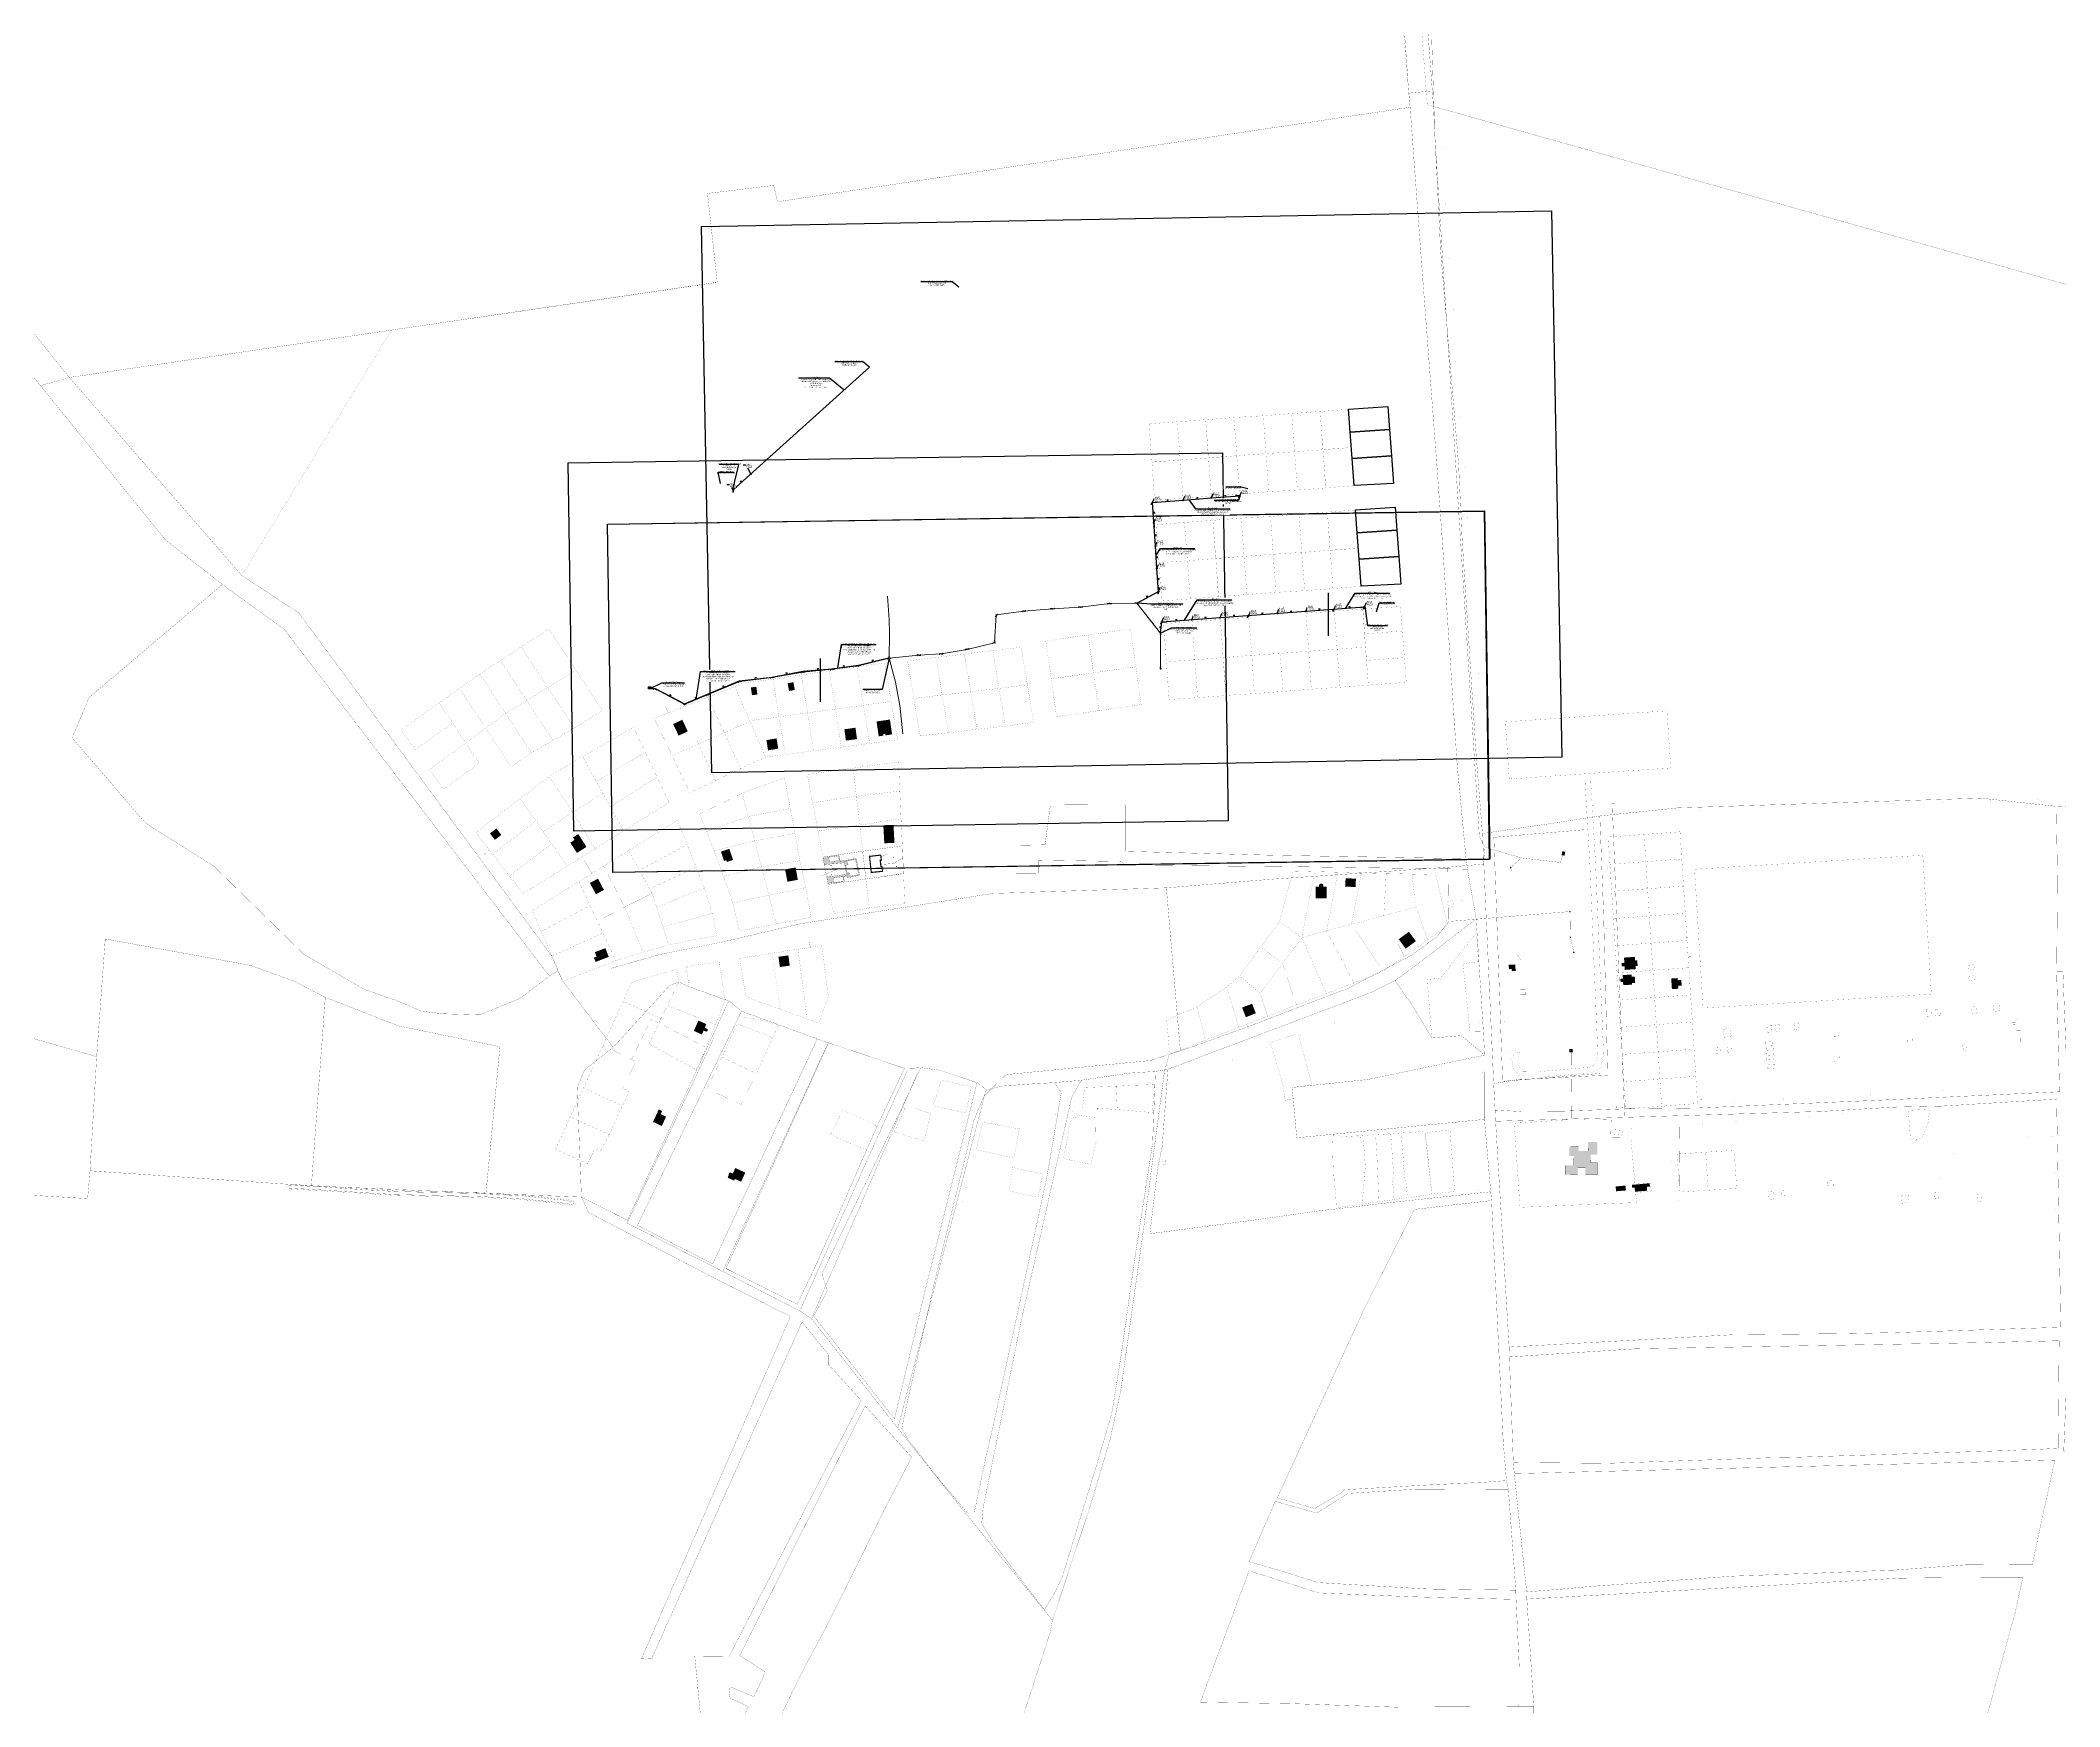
# Model space of a CAD drawing. Header units: millimetres. Extents: x 1265826 to 1360210, y 383897 to 506623.
# Drawn here: x 1312913 to 1315032, y 486048 to 487796 of the extents above; entities that cross this region are included whole.
import ezdxf
from ezdxf import colors
from ezdxf.entities.mleader import LeaderData, LeaderLine
from ezdxf.enums import TextEntityAlignment as Align
from ezdxf.math import Vec2, Vec3

# ---------------------------------------------------------------- set-up
doc = ezdxf.new("R2018")
doc.units = ezdxf.units.MM
for name, color, linetype in [('04.1_ЛЭП_наземная_опоры', 7, 'Continuous'), ('14', 7, 'Continuous'), ('Чертеж', 7, 'Continuous'), ('Электрика', 7, 'Continuous')]:
    doc.layers.add(name, color=color, linetype=linetype)
doc.layers.add('Выноски', color=7, linetype='Continuous', true_color=0x000000)
doc.layers.add('ЛЭП - непечатный слой', color=6, linetype='Continuous', plot=False)
doc.styles.get("Standard").update_dxf_attribs({"font": 'Arial.ttf'})
doc.styles.add('стиль1', font='Times New Roman.ttf', dxfattribs={"width": 0.9, "height": 1.25})
doc.dimstyles.new('М 1-1000', dxfattribs={"dimtxt": 1.5, "dimasz": 2.5, "dimexe": 1.25, "dimexo": 0.625, "dimtad": 1, "dimdec": 0, "dimtxsty": 'стиль1', "dimcen": 2.5, "dimse1": 1, "dimse2": 1, "dimsd1": 1, "dimsd2": 1, "dimclrt": 5, "dimaunit": 1, "dimadec": 3, "dimazin": 0, "dimtfac": 1, "dimtdec": 0, "dimtmove": 0, "dimatfit": 3, "dimfxl": 1.25, "dimtfill": 2, "dimtfillclr": 7, "dimarcsym": 0})
picture_1 = doc.add_image_def('image3.png', size_in_pixel=(2575, 1023))
picture_2 = doc.add_image_def('image4.png', size_in_pixel=(1920, 1080))
picture_3 = doc.add_image_def('image5.jpg', size_in_pixel=(1486, 955))

# ---------------------------------------------------------------- blocks, each defined once
blk = doc.blocks.new('*D58')
at = {"layer": 'Defpoints', "color": 0, "linetype": 'ByBlock', "transparency": 16777216}
for p in [(1313640.5, 487324.8), (1313640.5, 487324.8), (1313658.7, 487341.1)]:
    blk.add_point(p, dxfattribs=at)
at = {"layer": 'Электрика', "color": 5, "linetype": 'ByBlock', "lineweight": 20, "transparency": 16777216, "insert": (1313648.3, 487333.5), "char_height": 1.25, "attachment_point": 5, "rotation": 41.9171, "style": 'стиль1', "bg_fill": 1, "box_fill_scale": 1.1, "bg_fill_color": 7, "bg_fill_true_color": 16777215, "bg_fill_transparency": 0}
blk.add_mtext('24', dxfattribs=at)
blk = doc.blocks.new('*U50')
at = {"color": 0, "ltscale": 100}
blk.add_line((0, 0), (2.6, 2.4), dxfattribs=at)
at = {"color": 0}
for points in [[(-3.1, 5.4), (-6.4, 5.4)], [(0, 0), (-3.1, 5.4)]]:
    blk.add_lwpolyline(points, dxfattribs=at)
for centre, radius in [((0, 0), 0.5), ((2.6, 2.4), 0.25)]:
    blk.add_circle(centre, radius, dxfattribs=at)
at = {"layer": 'ЛЭП - непечатный слой'}
blk.add_lwpolyline([(2.6, 2.4), (3.5, 3.2)], dxfattribs=at)
at = {"color": 0, "lineweight": 30, "flags": 104}
blk.add_attdef('SL_NUM', text='', height=1.25, dxfattribs=at).set_placement((-3.3, 5.7), align=Align.BOTTOM_RIGHT)
blk.add_attdef('SL_NAME', text='', height=1.25, dxfattribs=at).set_placement((-3.3, 5.1), align=Align.TOP_RIGHT)
blk = doc.blocks.new('*U48')
at = {"color": 0}
for points in [[(-4.5, 9.4), (-7.8, 9.4)], [(0, 0), (-4.5, 9.4)]]:
    blk.add_lwpolyline(points, dxfattribs=at)
blk.add_circle((0, 0), 0.5, dxfattribs=at)
at = {"color": 0, "lineweight": 30, "flags": 104}
blk.add_attdef('SL_NUM', text='', height=1.25, dxfattribs=at).set_placement((-4.7, 9.7), align=Align.BOTTOM_RIGHT)
blk.add_attdef('SL_NAME', text='', height=1.25, dxfattribs=at).set_placement((-4.7, 9.1), align=Align.TOP_RIGHT)
blk = doc.blocks.new('Пл_Заземление')
at = {"color": 0, "lineweight": 30}
for p, q in [((0, 0), (0, -1.3)), ((-0.7, -1.3), (0.7, -1.3)), ((0.5, -1.6), (-0.5, -1.6)), ((0.2, -1.9), (-0.2, -1.9))]:
    blk.add_line(p, q, dxfattribs=at)
blk = doc.blocks.new('_None')
blk = doc.blocks.new('*U59')
at = {"true_color": 0xffffff}
h = blk.add_hatch(color=7, dxfattribs=at)
h.dxf.hatch_style = 1
h.paths.add_polyline_path([(0, 0.4), (0.4, 0), (0, -0.4), (-0.4, 0)])
at = {"color": 0}
for points in [[(-0.2, 0.2), (-1.2, 1.6), (-1.2, 1.1), (-1.2, 1.6), (-0.8, 1.4)], [(0, -0.2), (0, -2), (0.3, -1.6), (0, -2), (-0.2, -1.6)]]:
    blk.add_lwpolyline(points, dxfattribs=at)
blk.add_lwpolyline([(0, 0.4), (0.4, 0), (0, -0.4), (-0.4, 0)], close=True, dxfattribs=at)
blk.add_circle((0, 0), 0.025, dxfattribs=at)
blk = doc.blocks.new('*U60')
at = {"true_color": 0xffffff}
h = blk.add_hatch(color=7, dxfattribs=at)
h.dxf.hatch_style = 1
h.paths.add_polyline_path([(0, 0.4), (0.4, 0), (0, -0.4), (-0.4, 0)])
at = {"color": 0}
blk.add_lwpolyline([(0, 0.4), (0.4, 0), (0, -0.4), (-0.4, 0)], close=True, dxfattribs=at)
blk.add_lwpolyline([(0, 0.2), (0, 2), (-0.2, 1.6), (0, 2), (0.3, 1.6)], dxfattribs=at)
blk.add_circle((0, 0), 0.025, dxfattribs=at)
blk = doc.blocks.new('*U61')
at = {"true_color": 0xffffff}
h = blk.add_hatch(color=7, dxfattribs=at)
h.dxf.hatch_style = 1
h.paths.add_polyline_path([(0, 0.4), (0.4, 0), (0, -0.4), (-0.4, 0)])
at = {"color": 0}
for points in [[(-0.2, 0), (-2, 0), (-1.6, -0.3), (-2, 0), (-1.6, 0.2)], [(0.2, -0.2), (1.2, -1.6), (1.2, -1.1), (1.2, -1.6), (0.8, -1.4)]]:
    blk.add_lwpolyline(points, dxfattribs=at)
blk.add_lwpolyline([(0, 0.4), (0.4, 0), (0, -0.4), (-0.4, 0)], close=True, dxfattribs=at)
blk.add_circle((0, 0), 0.025, dxfattribs=at)
blk = doc.blocks.new('*U70')
at = {"true_color": 0xffffff}
h = blk.add_hatch(color=7, dxfattribs=at)
h.dxf.hatch_style = 1
h.paths.add_polyline_path([(0, 0.4), (0.4, 0), (0, -0.4), (-0.4, 0)])
at = {"color": 0}
for points in [[(-0.2, 0), (-2, -0.2), (-1.5, -0.4), (-2, -0.2), (-1.6, 0.1)], [(0.2, 0), (2, 0), (1.6, 0.3), (2, 0), (1.6, -0.2)]]:
    blk.add_lwpolyline(points, dxfattribs=at)
blk.add_lwpolyline([(0, 0.4), (0.4, 0), (0, -0.4), (-0.4, 0)], close=True, dxfattribs=at)
blk.add_circle((0, 0), 0.025, dxfattribs=at)
blk = doc.blocks.new('*U69')
at = {"true_color": 0xffffff}
h = blk.add_hatch(color=7, dxfattribs=at)
h.dxf.hatch_style = 1
h.paths.add_polyline_path([(0, 0.4), (0.4, 0), (0, -0.4), (-0.4, 0)])
at = {"color": 0}
for points in [[(-0.2, 0), (-2, -0.1), (-1.6, -0.3), (-2, -0.1), (-1.6, 0.2)], [(0.2, 0), (2, 0.2), (1.5, 0.4), (2, 0.2), (1.6, -0.1)]]:
    blk.add_lwpolyline(points, dxfattribs=at)
blk.add_lwpolyline([(0, 0.4), (0.4, 0), (0, -0.4), (-0.4, 0)], close=True, dxfattribs=at)
blk.add_circle((0, 0), 0.025, dxfattribs=at)
blk = doc.blocks.new('*U68')
at = {"true_color": 0xffffff}
h = blk.add_hatch(color=7, dxfattribs=at)
h.dxf.hatch_style = 1
h.paths.add_polyline_path([(0, 0.4), (0.4, 0), (0, -0.4), (-0.4, 0)])
at = {"color": 0}
for points in [[(-0.2, 0), (-2, -0.2), (-1.5, -0.4), (-2, -0.2), (-1.6, 0.1)], [(0.2, 0), (2, 0.1), (1.6, 0.3), (2, 0.1), (1.6, -0.2)]]:
    blk.add_lwpolyline(points, dxfattribs=at)
blk.add_lwpolyline([(0, 0.4), (0.4, 0), (0, -0.4), (-0.4, 0)], close=True, dxfattribs=at)
blk.add_circle((0, 0), 0.025, dxfattribs=at)
blk = doc.blocks.new('*U67')
at = {"true_color": 0xffffff}
h = blk.add_hatch(color=7, dxfattribs=at)
h.dxf.hatch_style = 1
h.paths.add_polyline_path([(0, 0.4), (0.4, 0), (0, -0.4), (-0.4, 0)])
at = {"color": 0}
for points in [[(-0.2, 0), (-2, -0.3), (-1.5, -0.4), (-2, -0.3), (-1.6, 0)], [(0.2, 0), (2, 0.2), (1.5, 0.4), (2, 0.2), (1.6, -0.1)]]:
    blk.add_lwpolyline(points, dxfattribs=at)
blk.add_lwpolyline([(0, 0.4), (0.4, 0), (0, -0.4), (-0.4, 0)], close=True, dxfattribs=at)
blk.add_circle((0, 0), 0.025, dxfattribs=at)
blk = doc.blocks.new('*U66')
at = {"true_color": 0xffffff}
h = blk.add_hatch(color=7, dxfattribs=at)
h.dxf.hatch_style = 1
h.paths.add_polyline_path([(0, 0.4), (0.4, 0), (0, -0.4), (-0.4, 0)])
at = {"color": 0}
blk.add_lwpolyline([(0, 0.4), (0.4, 0), (0, -0.4), (-0.4, 0)], close=True, dxfattribs=at)
for points in [[(0.2, 0), (2, 0.2), (1.5, 0.4), (2, 0.2), (1.6, -0.1)], [(0, -0.2), (-0.1, -2), (0.2, -1.6), (-0.1, -2), (-0.3, -1.6)]]:
    blk.add_lwpolyline(points, dxfattribs=at)
blk.add_circle((0, 0), 0.025, dxfattribs=at)
blk = doc.blocks.new('*U65')
at = {"true_color": 0xffffff}
h = blk.add_hatch(color=7, dxfattribs=at)
h.dxf.hatch_style = 1
h.paths.add_polyline_path([(0, 0.4), (0.4, 0), (0, -0.4), (-0.4, 0)])
at = {"color": 0}
blk.add_lwpolyline([(0, 0.4), (0.4, 0), (0, -0.4), (-0.4, 0)], close=True, dxfattribs=at)
for points in [[(0, 0.2), (0.1, 2), (-0.2, 1.6), (0.1, 2), (0.3, 1.6)], [(-0.2, -0.1), (-1.9, -0.5), (-1.5, -0.6), (-1.9, -0.5), (-1.6, -0.1)]]:
    blk.add_lwpolyline(points, dxfattribs=at)
blk.add_circle((0, 0), 0.025, dxfattribs=at)
blk = doc.blocks.new('*U64')
at = {"true_color": 0xffffff}
h = blk.add_hatch(color=7, dxfattribs=at)
h.dxf.hatch_style = 1
h.paths.add_polyline_path([(0, 0.4), (0.4, 0), (0, -0.4), (-0.4, 0)])
at = {"color": 0}
blk.add_lwpolyline([(0, 0.4), (0.4, 0), (0, -0.4), (-0.4, 0)], close=True, dxfattribs=at)
for points in [[(0.2, 0.1), (1.9, 0.5), (1.5, 0.6), (1.9, 0.5), (1.6, 0.1)], [(-0.2, 0), (-2, -0.4), (-1.5, -0.5), (-2, -0.4), (-1.6, 0)]]:
    blk.add_lwpolyline(points, dxfattribs=at)
blk.add_circle((0, 0), 0.025, dxfattribs=at)
blk = doc.blocks.new('*U63')
at = {"true_color": 0xffffff}
h = blk.add_hatch(color=7, dxfattribs=at)
h.dxf.hatch_style = 1
h.paths.add_polyline_path([(0, 0.4), (0.4, 0), (0, -0.4), (-0.4, 0)])
at = {"color": 0}
for points in [[(-0.2, 0), (-2, -0.1), (-1.6, -0.3), (-2, -0.1), (-1.6, 0.2)], [(0.2, 0), (2, 0.3), (1.5, 0.5), (2, 0.3), (1.6, 0)]]:
    blk.add_lwpolyline(points, dxfattribs=at)
blk.add_lwpolyline([(0, 0.4), (0.4, 0), (0, -0.4), (-0.4, 0)], close=True, dxfattribs=at)
blk.add_circle((0, 0), 0.025, dxfattribs=at)
blk = doc.blocks.new('*U62')
at = {"true_color": 0xffffff}
h = blk.add_hatch(color=7, dxfattribs=at)
h.dxf.hatch_style = 1
h.paths.add_polyline_path([(0, 0.4), (0.4, 0), (0, -0.4), (-0.4, 0)])
at = {"color": 0}
for points in [[(-0.2, 0), (-2, -0.2), (-1.5, -0.4), (-2, -0.2), (-1.6, 0.1)], [(0.2, 0), (2, 0.1), (1.6, 0.3), (2, 0.1), (1.6, -0.2)]]:
    blk.add_lwpolyline(points, dxfattribs=at)
blk.add_lwpolyline([(0, 0.4), (0.4, 0), (0, -0.4), (-0.4, 0)], close=True, dxfattribs=at)
blk.add_circle((0, 0), 0.025, dxfattribs=at)
blk = doc.blocks.new('*U71')
at = {"true_color": 0xffffff}
h = blk.add_hatch(color=7, dxfattribs=at)
h.dxf.hatch_style = 1
h.paths.add_polyline_path([(0, 0.4), (0.4, 0), (0, -0.4), (-0.4, 0)])
at = {"color": 0}
blk.add_lwpolyline([(0, 0.4), (0.4, 0), (0, -0.4), (-0.4, 0)], close=True, dxfattribs=at)
for points in [[(0, 0.2), (0, 2), (-0.2, 1.6), (0, 2), (0.3, 1.6)], [(0.2, 0), (2, 0.2), (1.5, 0.4), (2, 0.2), (1.6, -0.1)], [(-0.2, -0.1), (-1.9, -0.5), (-1.5, -0.6), (-1.9, -0.5), (-1.6, -0.1)], [(0.1, -0.2), (0.5, -1.9), (0.6, -1.4), (0.5, -1.9), (0.2, -1.6)]]:
    blk.add_lwpolyline(points, dxfattribs=at)
blk.add_circle((0, 0), 0.025, dxfattribs=at)
blk = doc.blocks.new('*U79')
at = {"true_color": 0xffffff}
h = blk.add_hatch(color=7, dxfattribs=at)
h.dxf.hatch_style = 1
h.paths.add_polyline_path([(0, 0.4), (0.4, 0), (0, -0.4), (-0.4, 0)])
at = {"color": 0}
for points in [[(-0.2, 0), (-2, -0.3), (-1.5, -0.5), (-2, -0.3), (-1.6, 0)], [(0.2, 0.1), (1.9, 0.5), (1.5, 0.6), (1.9, 0.5), (1.6, 0.1)]]:
    blk.add_lwpolyline(points, dxfattribs=at)
blk.add_lwpolyline([(0, 0.4), (0.4, 0), (0, -0.4), (-0.4, 0)], close=True, dxfattribs=at)
blk.add_circle((0, 0), 0.025, dxfattribs=at)
blk = doc.blocks.new('*U78')
at = {"true_color": 0xffffff}
h = blk.add_hatch(color=7, dxfattribs=at)
h.dxf.hatch_style = 1
h.paths.add_polyline_path([(0, 0.4), (0.4, 0), (0, -0.4), (-0.4, 0)])
at = {"color": 0}
for points in [[(-0.2, 0), (-2, -0.2), (-1.5, -0.4), (-2, -0.2), (-1.6, 0.1)], [(0.2, 0), (2, 0.3), (1.5, 0.5), (2, 0.3), (1.6, 0)]]:
    blk.add_lwpolyline(points, dxfattribs=at)
blk.add_lwpolyline([(0, 0.4), (0.4, 0), (0, -0.4), (-0.4, 0)], close=True, dxfattribs=at)
blk.add_circle((0, 0), 0.025, dxfattribs=at)
blk = doc.blocks.new('*U77')
at = {"true_color": 0xffffff}
h = blk.add_hatch(color=7, dxfattribs=at)
h.dxf.hatch_style = 1
h.paths.add_polyline_path([(0, 0.4), (0.4, 0), (0, -0.4), (-0.4, 0)])
at = {"color": 0}
blk.add_lwpolyline([(0, 0.4), (0.4, 0), (0, -0.4), (-0.4, 0)], close=True, dxfattribs=at)
for points in [[(0.2, 0), (2, 0.2), (1.5, 0.4), (2, 0.2), (1.6, -0.1)], [(-0.2, 0), (-2, -0.4), (-1.5, -0.5), (-2, -0.4), (-1.6, 0)]]:
    blk.add_lwpolyline(points, dxfattribs=at)
blk.add_circle((0, 0), 0.025, dxfattribs=at)
blk = doc.blocks.new('*U76')
at = {"true_color": 0xffffff}
h = blk.add_hatch(color=7, dxfattribs=at)
h.dxf.hatch_style = 1
h.paths.add_polyline_path([(0, 0.4), (0.4, 0), (0, -0.4), (-0.4, 0)])
at = {"color": 0}
for points in [[(-0.2, 0), (-2, -0.2), (-1.5, -0.4), (-2, -0.2), (-1.6, 0.1)], [(0.2, 0), (2, 0.4), (1.5, 0.5), (2, 0.4), (1.6, 0)]]:
    blk.add_lwpolyline(points, dxfattribs=at)
blk.add_lwpolyline([(0, 0.4), (0.4, 0), (0, -0.4), (-0.4, 0)], close=True, dxfattribs=at)
blk.add_circle((0, 0), 0.025, dxfattribs=at)
blk = doc.blocks.new('*U75')
at = {"true_color": 0xffffff}
h = blk.add_hatch(color=7, dxfattribs=at)
h.dxf.hatch_style = 1
h.paths.add_polyline_path([(0, 0.4), (0.4, 0), (0, -0.4), (-0.4, 0)])
at = {"color": 0}
blk.add_lwpolyline([(0, 0.4), (0.4, 0), (0, -0.4), (-0.4, 0)], close=True, dxfattribs=at)
for points in [[(0.2, 0), (2, 0.2), (1.5, 0.4), (2, 0.2), (1.6, -0.1)], [(-0.2, -0.1), (-1.8, -0.8), (-1.4, -0.8), (-1.8, -0.8), (-1.5, -0.4)]]:
    blk.add_lwpolyline(points, dxfattribs=at)
blk.add_circle((0, 0), 0.025, dxfattribs=at)
blk = doc.blocks.new('*U73')
at = {"true_color": 0xffffff}
h = blk.add_hatch(color=7, dxfattribs=at)
h.dxf.hatch_style = 1
h.paths.add_polyline_path([(0, 0.4), (0.4, 0), (0, -0.4), (-0.4, 0)])
at = {"color": 0}
for points in [[(-0.2, 0.1), (-1.8, 0.9), (-1.5, 0.5), (-1.8, 0.9), (-1.3, 1)], [(0.2, 0.1), (1.8, 0.8), (1.3, 0.8), (1.8, 0.8), (1.5, 0.4)]]:
    blk.add_lwpolyline(points, dxfattribs=at)
blk.add_lwpolyline([(0, 0.4), (0.4, 0), (0, -0.4), (-0.4, 0)], close=True, dxfattribs=at)
blk.add_circle((0, 0), 0.025, dxfattribs=at)
blk = doc.blocks.new('*U74')
at = {"true_color": 0xffffff}
h = blk.add_hatch(color=7, dxfattribs=at)
h.dxf.hatch_style = 1
h.paths.add_polyline_path([(0, 0.4), (0.4, 0), (0, -0.4), (-0.4, 0)])
at = {"color": 0}
blk.add_lwpolyline([(0, 0.4), (0.4, 0), (0, -0.4), (-0.4, 0)], close=True, dxfattribs=at)
for points in [[(0.2, 0.1), (1.8, 0.8), (1.4, 0.8), (1.8, 0.8), (1.5, 0.4)], [(-0.2, -0.1), (-1.8, -0.8), (-1.4, -0.8), (-1.8, -0.8), (-1.5, -0.4)]]:
    blk.add_lwpolyline(points, dxfattribs=at)
blk.add_circle((0, 0), 0.025, dxfattribs=at)
blk = doc.blocks.new('*U72')
at = {"true_color": 0xffffff}
h = blk.add_hatch(color=7, dxfattribs=at)
h.dxf.hatch_style = 1
h.paths.add_polyline_path([(0, 0.4), (0.4, 0), (0, -0.4), (-0.4, 0)])
at = {"color": 0}
for points in [[(-0.2, 0), (-2, 0), (-1.6, -0.3), (-2, 0), (-1.6, 0.2)], [(0.2, -0.1), (1.8, -0.9), (1.5, -0.5), (1.8, -0.9), (1.3, -1)]]:
    blk.add_lwpolyline(points, dxfattribs=at)
blk.add_lwpolyline([(0, 0.4), (0.4, 0), (0, -0.4), (-0.4, 0)], close=True, dxfattribs=at)
blk.add_circle((0, 0), 0.025, dxfattribs=at)
blk = doc.blocks.new('*U80')
at = {"color": 0, "ltscale": 100}
blk.add_line((0, 0), (3.6, 0), dxfattribs=at)
at = {"color": 0}
for points in [[(0, 0), (2.1, 4.6)], [(2.1, 4.6), (5.4, 4.6)]]:
    blk.add_lwpolyline(points, dxfattribs=at)
for centre, radius in [((0, 0), 0.5), ((3.6, 0), 0.25)]:
    blk.add_circle(centre, radius, dxfattribs=at)
at = {"layer": 'ЛЭП - непечатный слой'}
blk.add_lwpolyline([(3.6, 0), (4.8, 0)], dxfattribs=at)
at = {"color": 0, "lineweight": 30, "flags": 104}
blk.add_attdef('SL_NUM', text='', height=1.25, dxfattribs=at).set_placement((2.3, 4.9), align=Align.BOTTOM_LEFT)
blk.add_attdef('SL_NAME', text='', height=1.25, dxfattribs=at).set_placement((2.3, 4.3), align=Align.TOP_LEFT)
blk = doc.blocks.new('*U81')
at = {"color": 0}
for points in [[(0, 0), (1.8, 4.4)], [(1.8, 4.4), (5.1, 4.4)]]:
    blk.add_lwpolyline(points, dxfattribs=at)
blk.add_circle((0, 0), 0.5, dxfattribs=at)
at = {"color": 0, "lineweight": 30, "flags": 104}
blk.add_attdef('SL_NUM', text='', height=1.25, dxfattribs=at).set_placement((2, 4.6), align=Align.BOTTOM_LEFT)
blk.add_attdef('SL_NAME', text='', height=1.25, dxfattribs=at).set_placement((2, 4.1), align=Align.TOP_LEFT)
blk = doc.blocks.new('*D82')
at = {"layer": 'Defpoints', "color": 0, "linetype": 'ByBlock', "transparency": 16777216}
for p in [(1314088.7, 487174.2), (1314088.8, 487174.2), (1314090.3, 487185.9)]:
    blk.add_point(p, dxfattribs=at)
at = {"layer": 'Электрика', "color": 5, "linetype": 'ByBlock', "lineweight": 20, "transparency": 16777216, "insert": (1314088.3, 487180.2), "char_height": 1.25, "attachment_point": 5, "rotation": 82.346, "style": 'стиль1', "bg_fill": 1, "box_fill_scale": 1.1, "bg_fill_color": 7, "bg_fill_true_color": 16777215, "bg_fill_transparency": 0}
blk.add_mtext('12', dxfattribs=at)
blk = doc.blocks.new('*D83')
at = {"layer": 'Defpoints', "color": 0, "linetype": 'ByBlock', "transparency": 16777216}
for p in [(1314090.3, 487185.9), (1314090.3, 487185.9), (1314121.6, 487188.2)]:
    blk.add_point(p, dxfattribs=at)
at = {"layer": 'Электрика', "color": 5, "linetype": 'ByBlock', "lineweight": 20, "transparency": 16777216, "insert": (1314105.3, 487188.3), "char_height": 1.25, "attachment_point": 5, "rotation": 4.2037, "style": 'стиль1', "bg_fill": 1, "box_fill_scale": 1.1, "bg_fill_color": 7, "bg_fill_true_color": 16777215, "bg_fill_transparency": 0}
blk.add_mtext('31', dxfattribs=at)
blk = doc.blocks.new('*D84')
at = {"layer": 'Defpoints', "color": 0, "linetype": 'ByBlock', "transparency": 16777216}
for p in [(1314121.6, 487188.2), (1314121.6, 487188.2), (1314151.4, 487190.4)]:
    blk.add_point(p, dxfattribs=at)
at = {"layer": 'Электрика', "color": 5, "linetype": 'ByBlock', "lineweight": 20, "transparency": 16777216, "insert": (1314136, 487190.6), "char_height": 1.25, "attachment_point": 5, "rotation": 4.2037, "style": 'стиль1', "bg_fill": 1, "box_fill_scale": 1.1, "bg_fill_color": 7, "bg_fill_true_color": 16777215, "bg_fill_transparency": 0}
blk.add_mtext('30', dxfattribs=at)
blk = doc.blocks.new('*D85')
at = {"layer": 'Defpoints', "color": 0, "linetype": 'ByBlock', "transparency": 16777216}
for p in [(1314151.4, 487190.4), (1314151.4, 487190.4), (1314181.3, 487192.6)]:
    blk.add_point(p, dxfattribs=at)
at = {"layer": 'Электрика', "color": 5, "linetype": 'ByBlock', "lineweight": 20, "transparency": 16777216, "insert": (1314165.9, 487192.8), "char_height": 1.25, "attachment_point": 5, "rotation": 4.2037, "style": 'стиль1', "bg_fill": 1, "box_fill_scale": 1.1, "bg_fill_color": 7, "bg_fill_true_color": 16777215, "bg_fill_transparency": 0}
blk.add_mtext('30', dxfattribs=at)
blk = doc.blocks.new('*D86')
at = {"layer": 'Defpoints', "color": 0, "linetype": 'ByBlock', "transparency": 16777216}
for p in [(1314211.2, 487194.8), (1314181.3, 487192.6), (1314181.3, 487192.6)]:
    blk.add_point(p, dxfattribs=at)
at = {"layer": 'Электрика', "color": 5, "linetype": 'ByBlock', "lineweight": 20, "transparency": 16777216, "insert": (1314195.7, 487195), "char_height": 1.25, "attachment_point": 5, "rotation": 4.2037, "style": 'стиль1', "bg_fill": 1, "box_fill_scale": 1.1, "bg_fill_color": 7, "bg_fill_true_color": 16777215, "bg_fill_transparency": 0}
blk.add_mtext('30', dxfattribs=at)
blk = doc.blocks.new('*D87')
at = {"layer": 'Defpoints', "color": 0, "linetype": 'ByBlock', "transparency": 16777216}
for p in [(1314211.2, 487194.8), (1314211.2, 487194.8), (1314241.1, 487197)]:
    blk.add_point(p, dxfattribs=at)
at = {"layer": 'Электрика', "color": 5, "linetype": 'ByBlock', "lineweight": 20, "transparency": 16777216, "insert": (1314225.6, 487197.1), "char_height": 1.25, "attachment_point": 5, "rotation": 4.2037, "style": 'стиль1', "bg_fill": 1, "box_fill_scale": 1.1, "bg_fill_color": 7, "bg_fill_true_color": 16777215, "bg_fill_transparency": 0}
blk.add_mtext('30', dxfattribs=at)
blk = doc.blocks.new('*D88')
at = {"layer": 'Defpoints', "color": 0, "linetype": 'ByBlock', "transparency": 16777216}
for p in [(1314241.1, 487197), (1314241.1, 487197), (1314271, 487199.2)]:
    blk.add_point(p, dxfattribs=at)
at = {"layer": 'Электрика', "color": 5, "linetype": 'ByBlock', "lineweight": 20, "transparency": 16777216, "insert": (1314255.5, 487199.3), "char_height": 1.25, "attachment_point": 5, "rotation": 4.2037, "style": 'стиль1', "bg_fill": 1, "box_fill_scale": 1.1, "bg_fill_color": 7, "bg_fill_true_color": 16777215, "bg_fill_transparency": 0}
blk.add_mtext('30', dxfattribs=at)
blk = doc.blocks.new('*U89')
at = {"color": 0, "ltscale": 100}
blk.add_line((0, 0), (-3.5, -0.6), dxfattribs=at)
at = {"color": 0}
for points in [[(0, 0), (2.1, 4.6)], [(2.1, 4.6), (5.4, 4.6)]]:
    blk.add_lwpolyline(points, dxfattribs=at)
for centre, radius in [((0, 0), 0.5), ((-3.5, -0.6), 0.25)]:
    blk.add_circle(centre, radius, dxfattribs=at)
at = {"layer": 'ЛЭП - непечатный слой'}
blk.add_lwpolyline([(-3.5, -0.6), (-4.7, -0.8)], dxfattribs=at)
at = {"color": 0, "lineweight": 30, "flags": 104}
blk.add_attdef('SL_NUM', text='', height=1.25, dxfattribs=at).set_placement((2.3, 4.9), align=Align.BOTTOM_LEFT)
blk.add_attdef('SL_NAME', text='', height=1.25, dxfattribs=at).set_placement((2.3, 4.3), align=Align.TOP_LEFT)
blk = doc.blocks.new('*D90')
at = {"layer": 'Defpoints', "color": 0, "linetype": 'ByBlock', "transparency": 16777216}
for p in [(1314271, 487199.2), (1314271, 487199.2), (1314303, 487201.6)]:
    blk.add_point(p, dxfattribs=at)
at = {"layer": 'Электрика', "color": 5, "linetype": 'ByBlock', "lineweight": 20, "transparency": 16777216, "insert": (1314287.1, 487201.7), "char_height": 1.25, "attachment_point": 5, "rotation": 4.2037, "style": 'стиль1', "bg_fill": 1, "box_fill_scale": 1.1, "bg_fill_color": 7, "bg_fill_true_color": 16777215, "bg_fill_transparency": 0}
blk.add_mtext('32', dxfattribs=at)
blk = doc.blocks.new('*D92')
at = {"layer": 'Defpoints', "color": 0, "linetype": 'ByBlock', "transparency": 16777216}
for p in [(1313614.1, 487109.7), (1313588.9, 487099.8), (1313589.1, 487099.3)]:
    blk.add_point(p, dxfattribs=at)
at = {"layer": 'Электрика', "color": 5, "linetype": 'ByBlock', "lineweight": 20, "transparency": 16777216, "insert": (1313600.9, 487106.2), "char_height": 1.25, "attachment_point": 5, "rotation": 22.58, "style": 'стиль1', "bg_fill": 1, "box_fill_scale": 1.1, "bg_fill_color": 7, "bg_fill_true_color": 16777215, "bg_fill_transparency": 0}
blk.add_mtext('27', dxfattribs=at)
blk = doc.blocks.new('*D93')
at = {"layer": 'Defpoints', "color": 0, "linetype": 'ByBlock', "transparency": 16777216}
for p in [(1313558.5, 487115.7), (1313558.7, 487116.1), (1313589.2, 487099.2)]:
    blk.add_point(p, dxfattribs=at)
at = {"layer": 'Электрика', "color": 5, "linetype": 'ByBlock', "lineweight": 20, "transparency": 16777216, "insert": (1313574.5, 487109.1), "char_height": 1.25, "attachment_point": 5, "rotation": 331.7289, "style": 'стиль1', "bg_fill": 1, "box_fill_scale": 1.1, "bg_fill_color": 7, "bg_fill_true_color": 16777215, "bg_fill_transparency": 0}
blk.add_mtext('35', dxfattribs=at)
blk = doc.blocks.new('*D94')
at = {"layer": 'Defpoints', "color": 0, "linetype": 'ByBlock', "transparency": 16777216}
for p in [(1313551.6, 487116), (1313551.6, 487115.6), (1313558.5, 487115.7)]:
    blk.add_point(p, dxfattribs=at)
at = {"layer": 'Электрика', "color": 5, "linetype": 'ByBlock', "lineweight": 20, "transparency": 16777216, "insert": (1313555.8, 487117.3), "char_height": 1.25, "attachment_point": 5, "rotation": 0.6112, "style": 'стиль1', "bg_fill": 1, "box_fill_scale": 1.1, "bg_fill_color": 7, "bg_fill_true_color": 16777215, "bg_fill_transparency": 0}
blk.add_mtext('7', dxfattribs=at)
blk = doc.blocks.new('*D95')
at = {"layer": 'Defpoints', "color": 0, "linetype": 'ByBlock', "transparency": 16777216}
for p in [(1313613.9, 487110.3), (1313614.1, 487109.7), (1313647.4, 487123.4)]:
    blk.add_point(p, dxfattribs=at)
at = {"layer": 'Электрика', "color": 5, "linetype": 'ByBlock', "lineweight": 20, "transparency": 16777216, "insert": (1313630, 487118.4), "char_height": 1.25, "attachment_point": 5, "rotation": 22.5125, "style": 'стиль1', "bg_fill": 1, "box_fill_scale": 1.1, "bg_fill_color": 7, "bg_fill_true_color": 16777215, "bg_fill_transparency": 0}
blk.add_mtext('36', dxfattribs=at)
blk = doc.blocks.new('*D96')
at = {"layer": 'Defpoints', "color": 0, "linetype": 'ByBlock', "transparency": 16777216}
for p in [(1313647.2, 487124.1), (1313647.3, 487123.4), (1313681.2, 487127.5)]:
    blk.add_point(p, dxfattribs=at)
at = {"layer": 'Электрика', "color": 5, "linetype": 'ByBlock', "lineweight": 20, "transparency": 16777216, "insert": (1313664, 487127.4), "char_height": 1.25, "attachment_point": 5, "rotation": 6.8089, "style": 'стиль1', "bg_fill": 1, "box_fill_scale": 1.1, "bg_fill_color": 7, "bg_fill_true_color": 16777215, "bg_fill_transparency": 0}
blk.add_mtext('34', dxfattribs=at)
blk = doc.blocks.new('*D97')
at = {"layer": 'Defpoints', "color": 0, "linetype": 'ByBlock', "transparency": 16777216}
for p in [(1313713.4, 487133.3), (1313681.1, 487128.1), (1313681.2, 487127.5)]:
    blk.add_point(p, dxfattribs=at)
at = {"layer": 'Электрика', "color": 5, "linetype": 'ByBlock', "lineweight": 20, "transparency": 16777216, "insert": (1313696.3, 487132.2), "char_height": 1.25, "attachment_point": 5, "rotation": 10.3164, "style": 'стиль1', "bg_fill": 1, "box_fill_scale": 1.1, "bg_fill_color": 7, "bg_fill_true_color": 16777215, "bg_fill_transparency": 0}
blk.add_mtext('33', dxfattribs=at)
blk = doc.blocks.new('*D98')
at = {"layer": 'Defpoints', "color": 0, "linetype": 'ByBlock', "transparency": 16777216}
for p in [(1313713.4, 487134), (1313713.5, 487133.3), (1313744.2, 487136.2)]:
    blk.add_point(p, dxfattribs=at)
at = {"layer": 'Электрика', "color": 5, "linetype": 'ByBlock', "lineweight": 20, "transparency": 16777216, "insert": (1313729.2, 487136.7), "char_height": 1.25, "attachment_point": 5, "rotation": 5.3534, "style": 'стиль1', "bg_fill": 1, "box_fill_scale": 1.1, "bg_fill_color": 7, "bg_fill_true_color": 16777215, "bg_fill_transparency": 0}
blk.add_mtext('31', dxfattribs=at)
blk = doc.blocks.new('*D99')
at = {"layer": 'Defpoints', "color": 0, "linetype": 'ByBlock', "transparency": 16777216}
for p in [(1313744.1, 487136.9), (1313744.2, 487136.4), (1313772, 487139.9)]:
    blk.add_point(p, dxfattribs=at)
at = {"layer": 'Электрика', "color": 5, "linetype": 'ByBlock', "lineweight": 20, "transparency": 16777216, "insert": (1313756.3, 487139.7), "char_height": 1.25, "attachment_point": 5, "rotation": 7.3099, "style": 'стиль1', "bg_fill": 1, "box_fill_scale": 1.1, "bg_fill_color": 7, "bg_fill_true_color": 16777215, "bg_fill_transparency": 0}
blk.add_mtext('28', dxfattribs=at)
blk = doc.blocks.new('*D100')
at = {"layer": 'Defpoints', "color": 0, "linetype": 'ByBlock', "transparency": 16777216}
for p in [(1313771.9, 487140.5), (1313772, 487140), (1313803.9, 487147.8)]:
    blk.add_point(p, dxfattribs=at)
at = {"layer": 'Электрика', "color": 5, "linetype": 'ByBlock', "lineweight": 20, "transparency": 16777216, "insert": (1313786.7, 487145.5), "char_height": 1.25, "attachment_point": 5, "rotation": 13.8427, "style": 'стиль1', "bg_fill": 1, "box_fill_scale": 1.1, "bg_fill_color": 7, "bg_fill_true_color": 16777215, "bg_fill_transparency": 0}
blk.add_mtext('33', dxfattribs=at)
blk = doc.blocks.new('*U101')
at = {"color": 0, "ltscale": 100}
blk.add_line((0, 0), (0, 3.5), dxfattribs=at)
at = {"color": 0}
for points in [[(0, 0), (2.1, 4.6)], [(2.1, 4.6), (5.4, 4.6)]]:
    blk.add_lwpolyline(points, dxfattribs=at)
for centre, radius in [((0, 0), 0.5), ((0, 3.5), 0.25)]:
    blk.add_circle(centre, radius, dxfattribs=at)
at = {"layer": 'ЛЭП - непечатный слой'}
blk.add_lwpolyline([(0, 3.5), (0, 4.7)], dxfattribs=at)
at = {"color": 0, "lineweight": 30, "flags": 104}
blk.add_attdef('SL_NUM', text='', height=1.25, dxfattribs=at).set_placement((2.3, 4.9), align=Align.BOTTOM_LEFT)
blk.add_attdef('SL_NAME', text='', height=1.25, dxfattribs=at).set_placement((2.3, 4.3), align=Align.TOP_LEFT)
blk = doc.blocks.new('*D102')
at = {"layer": 'Defpoints', "color": 0, "linetype": 'ByBlock', "transparency": 16777216}
for p in [(1314086.5, 487217.8), (1314086.5, 487217.8), (1314064, 487205.6)]:
    blk.add_point(p, dxfattribs=at)
at = {"layer": 'Электрика', "color": 5, "linetype": 'ByBlock', "lineweight": 20, "transparency": 16777216, "insert": (1314074.6, 487212.8), "char_height": 1.25, "attachment_point": 5, "rotation": 28.4096, "style": 'стиль1', "bg_fill": 1, "box_fill_scale": 1.1, "bg_fill_color": 7, "bg_fill_true_color": 16777215, "bg_fill_transparency": 0}
blk.add_mtext('26', dxfattribs=at)
blk = doc.blocks.new('*D103')
at = {"layer": 'Defpoints', "color": 0, "linetype": 'ByBlock', "transparency": 16777216}
for p in [(1314085, 487241.8), (1314086.6, 487217.9), (1314086.7, 487217.9)]:
    blk.add_point(p, dxfattribs=at)
at = {"layer": 'Электрика', "color": 5, "linetype": 'ByBlock', "lineweight": 20, "transparency": 16777216, "insert": (1314087, 487231.1), "char_height": 1.25, "attachment_point": 5, "rotation": 273.9102, "style": 'стиль1', "bg_fill": 1, "box_fill_scale": 1.1, "bg_fill_color": 7, "bg_fill_true_color": 16777215, "bg_fill_transparency": 0}
blk.add_mtext('24', dxfattribs=at)
blk = doc.blocks.new('*U104')
at = {"color": 0, "ltscale": 100}
blk.add_line((0, 0), (3.5, 0.5), dxfattribs=at)
at = {"color": 0}
for points in [[(0, 0), (2.1, 4.6)], [(2.1, 4.6), (5.4, 4.6)]]:
    blk.add_lwpolyline(points, dxfattribs=at)
for centre, radius in [((0, 0), 0.5), ((3.5, 0.5), 0.25)]:
    blk.add_circle(centre, radius, dxfattribs=at)
at = {"layer": 'ЛЭП - непечатный слой'}
blk.add_lwpolyline([(3.5, 0.5), (4.7, 0.7)], dxfattribs=at)
at = {"color": 0, "lineweight": 30, "flags": 104}
blk.add_attdef('SL_NUM', text='', height=1.25, dxfattribs=at).set_placement((2.3, 4.9), align=Align.BOTTOM_LEFT)
blk.add_attdef('SL_NAME', text='', height=1.25, dxfattribs=at).set_placement((2.3, 4.3), align=Align.TOP_LEFT)
blk = doc.blocks.new('*U105')
at = {"color": 0, "ltscale": 100}
blk.add_line((0, 0), (0.3, -3.5), dxfattribs=at)
at = {"color": 0}
for points in [[(0, 0), (2.1, 4.6)], [(2.1, 4.6), (5.4, 4.6)]]:
    blk.add_lwpolyline(points, dxfattribs=at)
for centre, radius in [((0, 0), 0.5), ((0.3, -3.5), 0.25)]:
    blk.add_circle(centre, radius, dxfattribs=at)
at = {"layer": 'ЛЭП - непечатный слой'}
blk.add_lwpolyline([(0.3, -3.5), (0.4, -4.7)], dxfattribs=at)
at = {"color": 0, "lineweight": 30, "flags": 104}
blk.add_attdef('SL_NUM', text='', height=1.25, dxfattribs=at).set_placement((2.3, 4.9), align=Align.BOTTOM_LEFT)
blk.add_attdef('SL_NAME', text='', height=1.25, dxfattribs=at).set_placement((2.3, 4.3), align=Align.TOP_LEFT)
blk = doc.blocks.new('*U106')
at = {"color": 0, "ltscale": 100}
blk.add_line((0, 0), (-3.5, 0.1), dxfattribs=at)
at = {"color": 0}
for points in [[(0, 0), (2.1, 4.6)], [(2.1, 4.6), (5.4, 4.6)]]:
    blk.add_lwpolyline(points, dxfattribs=at)
for centre, radius in [((-3.5, 0.1), 0.25), ((0, 0), 0.5)]:
    blk.add_circle(centre, radius, dxfattribs=at)
at = {"layer": 'ЛЭП - непечатный слой'}
blk.add_lwpolyline([(-3.5, 0.1), (-4.7, 0.1)], dxfattribs=at)
at = {"color": 0, "lineweight": 30, "flags": 104}
blk.add_attdef('SL_NUM', text='', height=1.25, dxfattribs=at).set_placement((2.3, 4.9), align=Align.BOTTOM_LEFT)
blk.add_attdef('SL_NAME', text='', height=1.25, dxfattribs=at).set_placement((2.3, 4.3), align=Align.TOP_LEFT)
blk = doc.blocks.new('*D107')
at = {"layer": 'Defpoints', "color": 0, "linetype": 'ByBlock', "transparency": 16777216}
for p in [(1314083.5, 487265.7), (1314085, 487241.8), (1314085.1, 487241.8)]:
    blk.add_point(p, dxfattribs=at)
at = {"layer": 'Электрика', "color": 5, "linetype": 'ByBlock', "lineweight": 20, "transparency": 16777216, "insert": (1314085.5, 487253.8), "char_height": 1.25, "attachment_point": 5, "rotation": 273.8095, "style": 'стиль1', "bg_fill": 1, "box_fill_scale": 1.1, "bg_fill_color": 7, "bg_fill_true_color": 16777215, "bg_fill_transparency": 0}
blk.add_mtext('24', dxfattribs=at)
blk = doc.blocks.new('*D108')
at = {"layer": 'Defpoints', "color": 0, "linetype": 'ByBlock', "transparency": 16777216}
for p in [(1314081.8, 487289.9), (1314083.5, 487265.7), (1314083.5, 487265.7)]:
    blk.add_point(p, dxfattribs=at)
at = {"layer": 'Электрика', "color": 5, "linetype": 'ByBlock', "lineweight": 20, "transparency": 16777216, "insert": (1314084, 487276.8), "char_height": 1.25, "attachment_point": 5, "rotation": 273.971, "style": 'стиль1', "bg_fill": 1, "box_fill_scale": 1.1, "bg_fill_color": 7, "bg_fill_true_color": 16777215, "bg_fill_transparency": 0}
blk.add_mtext('24', dxfattribs=at)
blk = doc.blocks.new('*D109')
at = {"layer": 'Defpoints', "color": 0, "linetype": 'ByBlock', "transparency": 16777216}
for p in [(1314080.4, 487311.2), (1314081.8, 487289.9), (1314081.8, 487289.9)]:
    blk.add_point(p, dxfattribs=at)
at = {"layer": 'Электрика', "color": 5, "linetype": 'ByBlock', "lineweight": 20, "transparency": 16777216, "insert": (1314082.4, 487300.6), "char_height": 1.25, "attachment_point": 5, "rotation": 273.8095, "style": 'стиль1', "bg_fill": 1, "box_fill_scale": 1.1, "bg_fill_color": 7, "bg_fill_true_color": 16777215, "bg_fill_transparency": 0}
blk.add_mtext('21', dxfattribs=at)
blk = doc.blocks.new('*D110')
at = {"layer": 'Defpoints', "color": 0, "linetype": 'ByBlock', "transparency": 16777216}
for p in [(1314080.4, 487311.2), (1314112.6, 487313.6), (1314112.6, 487313.6)]:
    blk.add_point(p, dxfattribs=at)
at = {"layer": 'Электрика', "color": 5, "linetype": 'ByBlock', "lineweight": 20, "transparency": 16777216, "insert": (1314096.4, 487313.7), "char_height": 1.25, "attachment_point": 5, "rotation": 4.2943, "style": 'стиль1', "bg_fill": 1, "box_fill_scale": 1.1, "bg_fill_color": 7, "bg_fill_true_color": 16777215, "bg_fill_transparency": 0}
blk.add_mtext('32', dxfattribs=at)
blk = doc.blocks.new('*D111')
at = {"layer": 'Defpoints', "color": 0, "linetype": 'ByBlock', "transparency": 16777216}
for p in [(1314112.6, 487313.6), (1314142.2, 487316.1), (1314142.2, 487316.1)]:
    blk.add_point(p, dxfattribs=at)
at = {"layer": 'Электрика', "color": 5, "linetype": 'ByBlock', "lineweight": 20, "transparency": 16777216, "insert": (1314127.3, 487316.1), "char_height": 1.25, "attachment_point": 5, "rotation": 4.7685, "style": 'стиль1', "bg_fill": 1, "box_fill_scale": 1.1, "bg_fill_color": 7, "bg_fill_true_color": 16777215, "bg_fill_transparency": 0}
blk.add_mtext('30', dxfattribs=at)
blk = doc.blocks.new('*D112')
at = {"layer": 'Defpoints', "color": 0, "linetype": 'ByBlock', "transparency": 16777216}
for p in [(1314142.2, 487316.1), (1314172.1, 487318.3), (1314172.1, 487318.3)]:
    blk.add_point(p, dxfattribs=at)
at = {"layer": 'Электрика', "color": 5, "linetype": 'ByBlock', "lineweight": 20, "transparency": 16777216, "insert": (1314156.9, 487318.4), "char_height": 1.25, "attachment_point": 5, "rotation": 4.2272, "style": 'стиль1', "bg_fill": 1, "box_fill_scale": 1.1, "bg_fill_color": 7, "bg_fill_true_color": 16777215, "bg_fill_transparency": 0}
blk.add_mtext('30', dxfattribs=at)
blk = doc.blocks.new('*U113')
at = {"color": 0, "lineweight": 30}
for p, q in [((0, 0), (0.6, -1.1)), ((0, -1.5), (1.3, -0.8)), ((1.2, -1.2), (0.4, -1.6)), ((1.1, -1.5), (0.7, -1.8))]:
    blk.add_line(p, q, dxfattribs=at)

msp = doc.modelspace()

# ---------------------------------------------------------------- hatches: boundary and pattern name
at = {"layer": '14', "linetype": 'Continuous'}
for points in [[(1313659, 487117.1), (1313660.1, 487109.1), (1313665.6, 487109.8), (1313664.6, 487117.8)], [(1313697.6, 487121.4), (1313699, 487113.5), (1313704.9, 487114.6), (1313703.5, 487122.5)], [(1313577.4, 487078.6), (1313583.2, 487066.7), (1313592.6, 487071.2), (1313586.8, 487083.2)], [(1313757.1, 487073.2), (1313758.7, 487061.5), (1313770.2, 487063), (1313768.6, 487074.8)], [(1313790.9, 487081.4), (1313793.1, 487066), (1313797.9, 487066.7), (1313797.7, 487068.3), (1313799.9, 487068.6), (1313800.1, 487067), (1313807, 487068), (1313804.8, 487083.4)], [(1313675.3, 487061.8), (1313677, 487051.3), (1313687.5, 487053), (1313685.8, 487063.6)], [(1313385.2, 486964), (1313390.3, 486957.4), (1313396.9, 486962.5), (1313391.8, 486969.1)], [(1313472.3, 486959.7), (1313474, 486957.2), (1313469.5, 486954.3), (1313476.4, 486943.6), (1313486.3, 486949.9), (1313477.8, 486963.2)], [(1313798, 486972.5), (1313799, 486953.7), (1313809.5, 486954.2), (1313808.5, 486972.9)], [(1313627.6, 486944.8), (1313630.8, 486935.2), (1313633.2, 486936), (1313633.8, 486934.1), (1313640.1, 486936.2), (1313636.2, 486947.7)], [(1314510.5, 486945.2), (1314513.4, 486944.7), (1314512.7, 486940.8), (1314509.7, 486941.3)], [(1313694.9, 486926.2), (1313697.3, 486913.4), (1313708.1, 486915.4), (1313705.8, 486928.2)], [(1313743.1, 486929.9), (1313743.3, 486930), (1313743.4, 486930.1), (1313743.5, 486930.2), (1313743.5, 486930.4), (1313743.4, 486930.5), (1313743.3, 486930.7), (1313743.1, 486930.7), (1313742.9, 486930.7), (1313742.8, 486930.5), (1313742.7, 486930.4), (1313742.7, 486930.2), (1313742.8, 486930.1), (1313742.9, 486930)], [(1313743.7, 486920.2), (1313743.9, 486920.2), (1313744, 486920.4), (1313744.1, 486920.5), (1313744.1, 486920.7), (1313744, 486920.8), (1313743.9, 486921), (1313743.7, 486921), (1313743.6, 486921), (1313743.4, 486920.8), (1313743.4, 486920.7), (1313743.4, 486920.5), (1313743.4, 486920.4), (1313743.6, 486920.2)], [(1313808.5, 486938.6), (1313808.7, 486938.6), (1313808.8, 486938.7), (1313808.9, 486938.9), (1313808.9, 486939.1), (1313808.8, 486939.2), (1313808.7, 486939.3), (1313808.5, 486939.4), (1313808.4, 486939.3), (1313808.2, 486939.2), (1313808.2, 486939.1), (1313808.2, 486938.9), (1313808.2, 486938.7), (1313808.4, 486938.6)], [(1313811.7, 486929), (1313811.9, 486929.1), (1313812, 486929.2), (1313812.1, 486929.3), (1313812.1, 486929.5), (1313812, 486929.7), (1313811.9, 486929.8), (1313811.7, 486929.8), (1313811.5, 486929.8), (1313811.4, 486929.7), (1313811.3, 486929.5), (1313811.3, 486929.3), (1313811.4, 486929.2), (1313811.5, 486929.1)], [(1314456.2, 486927.6), (1314456.4, 486927.6), (1314456.6, 486927.7), (1314456.8, 486927.9), (1314456.9, 486928.1), (1314456.9, 486928.3), (1314456.9, 486928.5), (1314456.8, 486928.7), (1314456.6, 486928.9), (1314456.4, 486929), (1314456.2, 486929), (1314456, 486929), (1314455.8, 486928.9), (1314455.6, 486928.7), (1314455.5, 486928.5), (1314455.5, 486928.3), (1314455.5, 486928.1), (1314455.6, 486927.9), (1314455.8, 486927.7), (1314456, 486927.6)], [(1313498.4, 486916.4), (1313490.1, 486912), (1313496.3, 486900.3), (1313504.6, 486904.7)], [(1314251.7, 486908.1), (1314251.8, 486896), (1314263.1, 486895.9), (1314263.1, 486908.1), (1314259.6, 486908.1), (1314259.6, 486910), (1314258.1, 486911.2), (1314256.8, 486911.2), (1314255.2, 486910), (1314255.2, 486908.1)], [(1314283.1, 486916.9), (1314282.6, 486908.3), (1314293.3, 486907.8), (1314293.8, 486916.4)], [(1314518.4, 486881.3), (1314518.6, 486881.3), (1314518.8, 486881.4), (1314518.9, 486881.6), (1314519.1, 486881.8), (1314519.1, 486882), (1314519.1, 486882.2), (1314518.9, 486882.4), (1314518.8, 486882.5), (1314518.6, 486882.7), (1314518.4, 486882.7), (1314518.2, 486882.7), (1314518, 486882.5), (1314517.8, 486882.4), (1314517.7, 486882.2), (1314517.7, 486882), (1314517.7, 486881.8), (1314517.8, 486881.6), (1314518, 486881.4), (1314518.2, 486881.3)], [(1314349.4, 486860.7), (1314338.9, 486853), (1314346, 486843.2), (1314356.6, 486850.9)], [(1314518.9, 486854.3), (1314519.1, 486854.4), (1314519.3, 486854.5), (1314519.4, 486854.6), (1314519.6, 486854.8), (1314519.6, 486855), (1314519.6, 486855.3), (1314519.4, 486855.5), (1314519.3, 486855.6), (1314519.1, 486855.7), (1314518.9, 486855.7), (1314518.7, 486855.7), (1314518.5, 486855.6), (1314518.3, 486855.5), (1314518.2, 486855.3), (1314518.2, 486855), (1314518.2, 486854.8), (1314518.3, 486854.6), (1314518.5, 486854.5), (1314518.7, 486854.4)], [(1313495.3, 486839.4), (1313497.1, 486834.7), (1313494.3, 486833.6), (1313496, 486829.3), (1313509.6, 486834.5), (1313506.2, 486843.5)], [(1313687.9, 486834.5), (1313689.4, 486823.9), (1313699.6, 486825.3), (1313698.2, 486835.9)], [(1314522.5, 486838.5), (1314522.8, 486838.5), (1314522.9, 486838.6), (1314523.1, 486838.8), (1314523.2, 486838.9), (1314523.2, 486839.2), (1314523.2, 486839.4), (1314523.1, 486839.6), (1314522.9, 486839.7), (1314522.8, 486839.8), (1314522.5, 486839.9), (1314522.3, 486839.8), (1314522.1, 486839.7), (1314522, 486839.6), (1314521.9, 486839.4), (1314521.8, 486839.2), (1314521.9, 486838.9), (1314522, 486838.8), (1314522.1, 486838.6), (1314522.3, 486838.5)], [(1314575.3, 486833.6), (1314575.6, 486828.1), (1314572.6, 486827.8), (1314572.8, 486824.5), (1314575.9, 486824.7), (1314576.1, 486820.9), (1314587.4, 486821.7), (1314587.1, 486824.9), (1314589.4, 486825.1), (1314589, 486830.7), (1314586.8, 486830.6), (1314586.5, 486834.4)], [(1314454.5, 486821.6), (1314454.2, 486826.1), (1314460.9, 486826.4), (1314461.4, 486819.7), (1314457.6, 486819.6), (1314457.4, 486821.8)], [(1314573.9, 486815.3), (1314574.1, 486811.7), (1314572.2, 486811.6), (1314571.5, 486811), (1314571.5, 486808.9), (1314572.4, 486808.2), (1314574.3, 486808.3), (1314574.4, 486804.9), (1314583.5, 486805.4), (1314583.4, 486807), (1314586.8, 486807.1), (1314586.4, 486813.7), (1314583.1, 486813.5), (1314583, 486815.8)], [(1314624.8, 486811.7), (1314625.5, 486800.7), (1314632.1, 486801.1), (1314631.9, 486804.3), (1314635.6, 486804.5), (1314635.2, 486810.1), (1314631.5, 486809.9), (1314631.4, 486812.1)], [(1314174.5, 486781.2), (1314178.4, 486771.3), (1314188.7, 486775.3), (1314184.8, 486785.2)], [(1313603.8, 486767.5), (1313599.2, 486756.8), (1313607.5, 486753.2), (1313609.2, 486757.2), (1313611.7, 486756.2), (1313612.7, 486756.3), (1313613.5, 486757.1), (1313613.5, 486758.1), (1313612.9, 486758.9), (1313610.4, 486760), (1313612.1, 486763.9)], [(1314517.8, 486737.6), (1314521.3, 486737.7), (1314521.4, 486734.5), (1314517.8, 486734.5)], [(1313562.3, 486674.3), (1313556.3, 486661.3), (1313565.4, 486657.2), (1313569.8, 486666.8), (1313564.1, 486669.4), (1313565.6, 486672.7)], [(1314517.7, 486635.4), (1314517.8, 486625.6), (1314522.4, 486625.6), (1314522.5, 486615.7), (1314513.4, 486615.7), (1314513.5, 486606), (1314526.6, 486606.1), (1314526.6, 486613.2), (1314534.6, 486613.2), (1314534.6, 486606.1), (1314547.4, 486606.2), (1314547.3, 486618.4), (1314540.3, 486618.4), (1314540.2, 486627), (1314547.2, 486627), (1314547.1, 486640.2), (1314537.4, 486640.2), (1314537.5, 486630.8), (1314527.5, 486630.7), (1314527.5, 486635.5)], [(1313636.8, 486608.3), (1313635.2, 486604.7), (1313635.4, 486604.6), (1313634.6, 486602.8), (1313641.3, 486599.8), (1313642.1, 486601.5), (1313648.7, 486598.6), (1313652.9, 486608.1), (1313642.6, 486612.8), (1313640, 486607)], [(1314566.5, 486593.5), (1314566.9, 486588.6), (1314577.1, 486589.5), (1314576.7, 486594.4)], [(1314583.6, 486595.2), (1314583.9, 486592.2), (1314586.4, 486592.4), (1314586.8, 486588.1), (1314599.4, 486589.2), (1314599.1, 486593.3), (1314602.3, 486593.6), (1314602, 486596.8)]]:
    msp.add_hatch(color=12, dxfattribs=at).paths.add_polyline_path(points)
h = msp.add_hatch(color=12, dxfattribs=at)
h.paths.add_polyline_path([(1313734.5, 486939.1), (1313735.9, 486931.3), (1313757, 486933.1), (1313759.4, 486921.2), (1313738.4, 486918.3), (1313739.7, 486911.7), (1313745.3, 486912.4), (1313745.3, 486911.9), (1313757, 486913.5), (1313756.3, 486918.7), (1313759.8, 486919.1), (1313760.1, 486917.4), (1313773.1, 486920), (1313769.5, 486937.9), (1313756.5, 486935.3), (1313752.6, 486934.8), (1313751.6, 486941.6)])
h.paths.add_polyline_path([(1313740.6, 486938.9), (1313741.3, 486934.1), (1313751.5, 486935.6), (1313750.8, 486940.4)], flags=16)
h.paths.add_polyline_path([(1313760.1, 486935), (1313760.9, 486931.1), (1313758.5, 486930.6), (1313760.1, 486922.4), (1313762.5, 486922.9), (1313763.3, 486919), (1313771.9, 486920.8), (1313768.7, 486936.7)], flags=16)
h.paths.add_polyline_path([(1313745.1, 486917.2), (1313745.8, 486912.5), (1313756, 486913.8), (1313755.4, 486918.6)], flags=16)
h = msp.add_hatch(color=12, dxfattribs=at)
h.paths.add_polyline_path([(1313782.9, 486940.4), (1313784.8, 486922.5), (1313790.8, 486923.1), (1313797.5, 486923.8), (1313796.9, 486929.9), (1313795.9, 486929.8), (1313795.3, 486935.6), (1313796.3, 486935.7), (1313795.7, 486941.8), (1313788.8, 486941)])
h.paths.add_polyline_path([(1313784, 486939.5), (1313785.7, 486923.6), (1313796.5, 486924.7), (1313796, 486928.8), (1313794.9, 486928.7), (1313794, 486936.4), (1313795.2, 486936.6), (1313794.8, 486940.7)], flags=16)

# ---------------------------------------------------------------- linework, layer by layer
at = {"layer": '14', "color": 12, "const_width": 0.17, "flags": 128}
for points in [[(1314350.7, 487725.9), (1314349.3, 487740.7), (1314284, 488673.5), (1314218, 489730.2), (1314204.4, 489757.3), (1314192.6, 489782.8), (1314165.5, 489803.1), (1314089.3, 489803.1), (1314019.8, 489836.9), (1313955.5, 489867.4), (1313913.1, 489903), (1313892.8, 489894.5), (1313874.2, 489904.7), (1313850.5, 489943.6), (1313835.3, 489982.6), (1313803.1, 490043.5), (1313625.9, 490224.1), (1313640.5, 490307.7), (1313647.3, 490345), (1313647.3, 490372.1), (1313632.1, 490412.7), (1313594.8, 490477.1), (1313594.8, 490495.7), (1313616.8, 490509.2), (1313659.1, 490532.9), (1313725.2, 490560), (1313801.4, 490583.7), (1313689.6, 490849.6), (1313969, 491007.1), (1314082.5, 490849.6), (1314174, 490914.5), (1314016.4, 491083.3), (1313535.7, 491594.6), (1313310.3, 491484.7), (1313027.5, 491349.2), (1312802.3, 491240.8), (1312445, 491085), (1312055.5, 490919), (1312270.6, 490466.9), (1312412.8, 490145.1), (1312529.6, 489874.2), (1312583.8, 489740.4), (1312522.9, 489686.2), (1312331.5, 489650.7), (1312131.7, 489596.5), (1312135.1, 489584.6), (1312130, 489574.5), (1312108, 489566), (1312064, 489554.1), (1312058.9, 489538.9), (1312030.1, 489525.3), (1311997.9, 489500), (1311968.3, 489470.3), (1311948.8, 489450.8), (1311968.1, 489459.3), (1312008.6, 489492.1), (1312044.8, 489521.8), (1312091.1, 489549.7), (1312136.8, 489552.3), (1312163.5, 489547.1), (1312176.9, 489526.3), (1312327.7, 488257.4), (1312373.7, 488173), (1312523.2, 487970), (1312617.7, 487848), (1312943.7, 487442.4), (1313281.7, 487492.1), (1313623.6, 487542.3), (1313613.4, 487635.5), (1313682.9, 487643.9), (1313686.8, 487626.8), (1314350.7, 487725.9)], [(1314349.3, 487740.7), (1314374, 487743.1), (1314331.4, 488316.2), (1314307.7, 488668.5), (1314285.7, 488995.3), (1314267.1, 489328.9), (1314238.3, 489726.9), (1314229.8, 489918.2), (1314268.8, 490140.1), (1314300.9, 490358.5), (1314280.7, 490392), (1314271.8, 490324.1), (1314227.9, 490047.9), (1314214.4, 489950.8), (1314207.3, 489885.3), (1314218, 489730.2), (1314284, 488673.5), (1314349.3, 487740.7)], [(1316356.9, 488392.8), (1316241, 488472.3), (1316168.8, 488522.8), (1315963.4, 488662.7), (1315906.3, 488704), (1315680.2, 488863.5), (1315364.4, 489117.2), (1315328, 489146.3), (1315147.6, 489308.9), (1314981.5, 489458.5), (1314834.5, 489622.7), (1314760, 489714.5), (1314678.8, 489815.4), (1314577, 489955.5), (1314426.2, 490172.2), (1314300.9, 490358.5), (1314268.8, 490140.1), (1314229.8, 489918.2), (1314238.3, 489726.9), (1314267.1, 489328.9), (1314285.7, 488995.3), (1314307.7, 488668.5), (1314331.4, 488316.2), (1314374, 487743.1), (1314375.2, 487726.8), (1314386.1, 487723.7), (1315681.1, 487359.5), (1315689, 487373.2), (1315723.7, 487433), (1315879.2, 487701.5), (1315881.6, 487705), (1315913.9, 487751.8), (1316356.9, 488392.8)], [(1311845.3, 487201.2), (1311748.2, 486214.7), (1311952.2, 486242.3), (1312094.5, 486244.3), (1312305.8, 486226.3), (1312340.4, 486219), (1312559.5, 486165.6), (1312752, 486108.1), (1312750.3, 486123), (1312752.5, 486144.4), (1312753.9, 486161.2), (1312759.8, 486170.5), (1312768.8, 486180), (1312774.4, 486184.8), (1312759.9, 486191), (1312800.6, 486590.6), (1312800.6, 486617.7), (1312809.5, 486776.2), (1312972.4, 486729.8), (1312981.4, 486853.3), (1313133.2, 486825.7), (1313179, 486809.2), (1313212.3, 486792), (1313289.3, 486762), (1313395.6, 486740.2), (1313380.9, 486586.4), (1313481.1, 486582.4), (1313476.6, 486697), (1313484.5, 486716), (1313514.4, 486739.5), (1313461.6, 486809), (1313456.4, 486819.8), (1313447.4, 486814.4), (1313416.7, 486790.9), (1313374.4, 486773.6), (1313336.3, 486774.7), (1313313.6, 486777.4), (1313288.1, 486788.2), (1313253, 486800.5), (1313190.4, 486836.7), (1313095.2, 486929.7), (1313023.7, 486974.7), (1312946.7, 487064.2), (1312964.3, 487106.5), (1313104.3, 487225.2), (1313044.4, 487272.1), (1312913.4, 487433.8), (1312596.9, 487835.5), (1312504.1, 487947.8), (1312337.8, 488183), (1312309.8, 488257.9), (1312321.5, 488180.2), (1312330.1, 488123.4), (1312390.8, 487745.5), (1312492.4, 487345.9), (1312580.5, 486966.6), (1312451.8, 487007.2), (1312309.5, 487081.7), (1312167.3, 487169.8), (1312031.8, 487237.5), (1311910, 487251.1), (1311904.2, 487249.8), (1311848.9, 487237.5), (1311845.3, 487201.2)], [(1314410.8, 486926.5), (1314227.8, 486929.1), (1314052.7, 486930.7), (1314047.3, 486934.6), (1313961.1, 486935.9), (1313961.1, 486922.4), (1313936.4, 486922.2), (1313936.5, 486951.5), (1313967.6, 486952), (1313973.2, 486993.8), (1314015.8, 486994.1), (1314051.7, 486994.1), (1314051.6, 486945.2), (1314206.4, 486941.1), (1314409.4, 486937.5), (1314400.1, 487036), (1314384.3, 487273.9), (1314379, 487347.6), (1314361.9, 487573.7), (1314350.7, 487725.9), (1313686.8, 487626.8), (1313682.9, 487643.9), (1313613.4, 487635.5), (1313623.6, 487542.3), (1313281.7, 487492.1), (1312943.7, 487442.4), (1313124.7, 487234.6), (1313184.5, 487195.3), (1313450.1, 486835.3), (1313456.4, 486819.8), (1313461.6, 486809), (1313514.4, 486739.5), (1313573.6, 486804.4), (1313583.1, 486808), (1313594.1, 486803.2), (1313632, 486789.4), (1313635.7, 486788.4), (1313649.1, 486777.5), (1313728.5, 486748.4), (1313740.4, 486744.3), (1313820.1, 486717.5), (1313830, 486717.7), (1313837.1, 486718.3), (1313856.5, 486715.6), (1313896.2, 486702.4), (1313906.3, 486695), (1313922.9, 486698.9), (1313951, 486701), (1313977.1, 486702.5), (1314005.6, 486705), (1314056.2, 486712.5), (1314083.4, 486714.3), (1314096.6, 486716.6), (1314310.2, 486797.2), (1314334.9, 486809.6), (1314350.8, 486821.2), (1314376.9, 486841), (1314420, 486874.4), (1314410.8, 486926.5)], [(1314374, 487743.1), (1314349.3, 487740.7), (1314350.7, 487725.9), (1314361.9, 487573.7), (1314379, 487347.6), (1314384.3, 487273.9), (1314400.1, 487036), (1314409.4, 486937.5), (1314410.8, 486926.5), (1314420, 486874.4), (1314427.6, 486755.9), (1314428.9, 486731.2), (1314428.7, 486664), (1314435.3, 486588), (1314436.2, 486578.8), (1314448.4, 486325.8), (1314451.8, 486284.9), (1314453.8, 486275.6), (1314461.6, 486170), (1314461.9, 486160.3), (1314465.4, 486086), (1314465.4, 486050.5), (1314464.2, 486047.9), (1314480.5, 486047.9), (1314473.2, 486160.6), (1314473, 486168.2), (1314460, 486292.3), (1314459, 486303.9), (1314454.9, 486414.7), (1314454.6, 486425.1), (1314440.4, 486662), (1314439.9, 486673.7), (1314438.4, 486701.5), (1314426.6, 486963.9), (1314420.2, 487043.4), (1314405.3, 487272.6), (1314401.6, 487350.7), (1314382.7, 487575.6), (1314375.2, 487726.8), (1314374, 487743.1)], [(1314375.2, 487726.8), (1314382.7, 487575.6), (1314401.6, 487350.7), (1314405.3, 487272.6), (1314420.2, 487043.4), (1314426.6, 486963.9), (1314495.8, 486974), (1314549.8, 486982.3), (1314631.7, 486990.8), (1314949.6, 487001), (1315028.8, 486992.4), (1315113.4, 486988.7), (1315093.9, 486827.4), (1315156.4, 486822.4), (1315156.2, 486810), (1315175.3, 486810), (1315172.4, 486752.4), (1315110.3, 486741), (1315039, 486735.5), (1315042.6, 486684.7), (1315156.7, 486709.8), (1315211, 486727.1), (1315228.1, 486747.8), (1315321.9, 486728.4), (1315359.1, 486781.2), (1315547.3, 487084.5), (1315681.1, 487359.5), (1314386.1, 487723.7), (1314375.2, 487726.8)], [(1312913.4, 487433.8), (1313044.4, 487272.1), (1313104.3, 487225.2), (1313169.2, 487178.2), (1313447.4, 486814.4), (1313456.4, 486819.8), (1313450.1, 486835.3), (1313184.5, 487195.3), (1313124.7, 487234.6), (1312943.7, 487442.4), (1312913.4, 487433.8)], [(1313447.4, 486814.4), (1313169.2, 487178.2), (1313104.3, 487225.2), (1312964.3, 487106.5), (1312946.7, 487064.2), (1313023.7, 486974.7), (1313095.2, 486929.7), (1313190.4, 486836.7), (1313253, 486800.5), (1313288.1, 486788.2), (1313313.6, 486777.4), (1313336.3, 486774.7), (1313374.4, 486773.6), (1313416.7, 486790.9), (1313447.4, 486814.4)], [(1313967.6, 486952), (1313936.5, 486951.5), (1313936.4, 486922.2), (1313961.1, 486922.4), (1313961.1, 486935.9), (1314047.3, 486934.6), (1314052.7, 486930.7), (1314227.8, 486929.1), (1314410.8, 486926.5), (1314409.4, 486937.5), (1314206.4, 486941.1), (1314051.6, 486945.2), (1314051.7, 486994.1), (1314015.8, 486994.1), (1313973.2, 486993.8), (1313967.6, 486952)], [(1314426.6, 486963.9), (1314438.4, 486701.5), (1314464, 486705.7), (1314558.1, 486710.4), (1314553.7, 486880.6), (1314549.8, 486982.3), (1314495.8, 486974), (1314426.6, 486963.9)], [(1315029.2, 486818.8), (1315030.1, 486912.8), (1315028.8, 486992.4), (1314949.6, 487001), (1314631.7, 486990.8), (1314549.8, 486982.3), (1314553.7, 486880.6), (1314558.1, 486710.4), (1314464, 486705.7), (1314438.4, 486701.5), (1314439.9, 486673.7), (1314465.5, 486672.3), (1314511.6, 486672.6), (1314576.9, 486675), (1314652.1, 486675.9), (1314839.4, 486683.9), (1315032.2, 486692.9), (1315029.2, 486818.8)], [(1314420, 486874.4), (1314376.9, 486841), (1314350.8, 486821.2), (1314334.9, 486809.6), (1314354.1, 486782), (1314373.5, 486749.3), (1314404.4, 486751.8), (1314420.1, 486738.7), (1314428.9, 486731.2), (1314427.6, 486755.9), (1314420, 486874.4)], [(1312965.4, 486610), (1313197.7, 486594.2), (1313212.3, 486792), (1313179, 486809.2), (1313133.2, 486825.7), (1312981.4, 486853.3), (1312972.4, 486729.8), (1312965.4, 486610)], [(1313153.2, 485971.6), (1313170.1, 485974.9), (1313193.5, 485971.3), (1313263.3, 485944.3), (1313312.2, 485919.6), (1313386, 485872.6), (1313459, 485802.9), (1313472.1, 485814.5), (1313514.5, 485768.4), (1313569.4, 485702.6), (1313597.4, 485671.7), (1313625.4, 485576), (1313630.4, 485559), (1313634.4, 485549.2), (1313644.2, 485531.4), (1313648.9, 485522.2), (1313664.8, 485505.3), (1313676, 485500.6), (1313689.2, 485494.5), (1313697.8, 485497.4), (1313763.4, 485524.1), (1313894.7, 485488.5), (1313910.7, 485505.3), (1313946, 485519), (1314005.5, 485533.9), (1314063.9, 485545.9), (1314108.1, 485551.8), (1314126.6, 485554.4), (1314182.1, 485560.8), (1314222.2, 485565.4), (1314297.3, 485570.4), (1314530.8, 485596.9), (1314535, 485553.3), (1314309.4, 485529.2), (1314310.8, 485522.1), (1314532, 485546.5), (1314532.3, 485543.2), (1314539, 485544), (1314535.4, 485596.8), (1314656.5, 485611.8), (1314681.5, 485614.1), (1314735.8, 485616.1), (1314766.6, 485605.7), (1314839.9, 485596.1), (1314892.1, 485593.9), (1314970.9, 485598.2), (1315014, 485601.6), (1315126.6, 485590.1), (1315221.7, 485594), (1315229.5, 485613.2), (1315196, 485608.3), (1315088.4, 485605.2), (1315041.3, 485612.3), (1315003.7, 485616.7), (1314988.7, 485627.6), (1314984.6, 485706.3), (1314981.8, 485731.8), (1315003.3, 485732.3), (1315034, 485731.5), (1315062, 485729), (1315232.3, 485752.9), (1315299.9, 485795.4), (1315413.1, 485868.5), (1315508.4, 485975.7), (1315504.5, 485980.6), (1315451.1, 485923.8), (1315434.3, 485906.7), (1315405.8, 485879.1), (1315393.3, 485870.2), (1315355.1, 485845.2), (1315291.8, 485804.7), (1315229.8, 485765.9), (1315200.6, 485760.3), (1315125.9, 485747.3), (1315062.2, 485736.7), (1315054.8, 485737.3), (1314978.4, 485743.6), (1314970.3, 485858.2), (1315022.9, 485862.1), (1315069.9, 485866.5), (1315178.5, 485881.1), (1315221.1, 485892.3), (1315298.8, 485931), (1315384, 485976.5), (1315454.8, 486022.5), (1315469.1, 486022.1), (1315401.2, 486149.4), (1315399.2, 486211.5), (1315402.1, 486279.8), (1315403.4, 486348.4), (1315430.4, 486370.1), (1315482.8, 486368.2), (1315584.1, 486364.1), (1315584.7, 486370.5), (1315577.6, 486369.4), (1315383.5, 486383.2), (1315385.7, 486429.5), (1315379.2, 486429.5), (1315378.2, 486390.2), (1315380.2, 486360.6), (1315382.4, 486322.2), (1315036.6, 486315.2), (1315041.6, 486437.2), (1315116.3, 486432.7), (1315236, 486431.5), (1315235.8, 486434), (1315235.5, 486442.1), (1315048.3, 486445.5), (1315042.6, 486684.7), (1315039, 486735.5), (1315035.8, 486818.7), (1315029.2, 486818.8), (1315032.2, 486692.9), (1314839.4, 486683.9), (1314652.1, 486675.9), (1314576.9, 486675), (1314511.6, 486672.6), (1314465.5, 486672.3), (1314439.9, 486673.7), (1314440.4, 486662), (1314782.5, 486672.3), (1314858.8, 486676.8), (1314908.4, 486677.9), (1315029.1, 486685.2), (1315033.6, 486445.8), (1314858, 486440.2), (1314806, 486439.1), (1314750.4, 486438.6), (1314689.4, 486438), (1314552.7, 486430.5), (1314454.6, 486425.1), (1314454.9, 486414.7), (1314586.8, 486423.2), (1314951.3, 486429.7), (1315031.8, 486431.7), (1315030.7, 486318.8), (1315011, 486317.8), (1314994.8, 486317.2), (1314987.2, 486317), (1314976.6, 486316.4), (1314751.4, 486309.3), (1314731, 486309), (1314558.8, 486303.1), (1314459, 486303.9), (1314460, 486292.3), (1315027.3, 486306.4), (1315016.4, 486256.4), (1315016, 486255.1), (1315003.5, 486196.6), (1314989.2, 486196.5), (1314969.8, 486196.8), (1314933.2, 486196.5), (1314858.3, 486191), (1314852.8, 486190.9), (1314851.6, 486190.8), (1314845.2, 486190.6), (1314777.9, 486187.9), (1314728.6, 486186.2), (1314727.6, 486186.2), (1314720.9, 486185.8), (1314689.2, 486184.7), (1314536.3, 486173.6), (1314518.3, 486171.9), (1314508.6, 486171), (1314473, 486168.2), (1314473.2, 486160.6), (1314864.9, 486182.6), (1314917.4, 486183.1), (1314993.6, 486182.9), (1314986, 486148), (1314975.2, 486108.4), (1314973.9, 486104), (1314973, 486100.3), (1314962.4, 486061.7), (1314962.7, 486061.4), (1314956.1, 486039), (1314951.2, 486034.9), (1314939, 486034.8), (1314732.9, 486025.4), (1314713.4, 486024.6), (1314552.4, 486019.1), (1314545.2, 486018.8), (1314530.8, 486018.2), (1314522.2, 486018), (1314520.1, 486018.1), (1314519.8, 486018.3), (1314519.4, 486018.1), (1314496.8, 486018.9), (1314494.7, 486021), (1314487.6, 486021.1), (1314480.8, 486021), (1314480.7, 486029), (1314480.5, 486047.9), (1314464.2, 486047.9), (1314334.6, 486047.3), (1314224.3, 486051), (1314130.6, 486052.5), (1314181.7, 486190.4), (1314254.6, 486167.1), (1314354.9, 486163), (1314461.9, 486160.3), (1314461.6, 486170), (1314369.1, 486171.2), (1314254.3, 486177.9), (1314214.6, 486190.4), (1314181.7, 486199.9), (1314209.2, 486263.2), (1314252.8, 486250.9), (1314285.6, 486271.5), (1314357.6, 486276), (1314453.8, 486275.6), (1314451.8, 486284.9), (1314428.2, 486283.2), (1314364.7, 486280.1), (1314281.2, 486275.3), (1314278.9, 486272.3), (1314250.4, 486255.7), (1314211.3, 486266.9), (1314302.3, 486464.6), (1314355.2, 486569.5), (1314436.2, 486578.8), (1314435.3, 486588), (1314318.8, 486575.5), (1314300.1, 486573.2), (1314253.2, 486567.7), (1314190.1, 486558.7), (1314077.6, 486544), (1314085.9, 486613.1), (1314090.5, 486635.1), (1314096.6, 486716.6), (1314083.4, 486714.3), (1314080.5, 486638.7), (1314061.8, 486518.2), (1314047.4, 486416.1), (1314042.2, 486383.2), (1314037.4, 486354.5), (1314021.1, 486299.3), (1313985.8, 486184.1), (1313977.1, 486166), (1313966.9, 486149.7), (1313947.1, 486174.8), (1313913.9, 486219), (1313901.1, 486239.5), (1313902.6, 486256.4), (1313943.1, 486454.9), (1313995.6, 486687.3), (1314005.6, 486705), (1313977.1, 486702.5), (1313984.7, 486692.1), (1313969.9, 486605.5), (1313964.2, 486578.6), (1313912.8, 486340.9), (1313905.9, 486311.2), (1313893.3, 486251.3), (1313885.8, 486251.4), (1313855.9, 486286.7), (1313823.4, 486328.6), (1313817.3, 486339.8), (1313823.9, 486371.4), (1313834.6, 486417.7), (1313851.4, 486492.2), (1313886.2, 486633.9), (1313892.9, 486663.2), (1313906.3, 486695), (1313896.2, 486702.4), (1313887.8, 486668.6), (1313841.6, 486483.8), (1313809.6, 486349.8), (1313724.9, 486457.6), (1313739.1, 486483.9), (1313733.5, 486502.1), (1313817, 486675.3), (1313837.1, 486718.3), (1313830, 486717.7), (1313820.1, 486717.5), (1313791.2, 486656.3), (1313780.1, 486631.6), (1313757, 486578.3), (1313728.6, 486514.1), (1313707.5, 486470), (1313632.8, 486507.5), (1313740.4, 486744.3), (1313728.5, 486748.4), (1313618.9, 486512.4), (1313539.8, 486552.8), (1313649.1, 486777.5), (1313635.7, 486788.4), (1313529.4, 486558.1), (1313481.1, 486582.4), (1313488.6, 486566.3), (1313617.1, 486499.2), (1313700.4, 486457.1), (1313544, 486097.9), (1313554.9, 486098.4), (1313712.6, 486451.4), (1313740.7, 486416.6), (1313740.7, 486406.4), (1313774.7, 486369), (1313636, 486100.6), (1313600, 486100.9), (1313613.8, 485958.4), (1313656.3, 486047.8), (1313637.2, 486056.6), (1313636.1, 486062.6), (1313636.7, 486068.8), (1313661.9, 486058.2), (1313670.7, 486076.4), (1313671.4, 486077.5), (1313673.6, 486084.6), (1313647.2, 486101.3), (1313656.9, 486120.7), (1313778.8, 486363.2), (1313827.7, 486309.5), (1313813.4, 486282.2), (1313799.3, 486255.2), (1313788, 486232), (1313745.4, 486146.1), (1313735.4, 486126.4), (1313715.2, 486089), (1313702.6, 486063.6), (1313702, 486062.4), (1313700.6, 486059.3), (1313700.9, 486059), (1313700.3, 486057.7), (1313699.9, 486057.8), (1313687.8, 486033.1), (1313639.3, 485930.9), (1313616, 485934.3), (1313616.6, 485928.6), (1313614.8, 485902.5), (1313611.7, 485788.1), (1313611.5, 485775.6), (1313610.9, 485758.2), (1313610.8, 485733.2), (1313610.6, 485728.2), (1313602.2, 485695.8), (1313597.7, 485692.9), (1313589.7, 485720.9), (1313584.4, 485718.1), (1313577.8, 485713.8), (1313506.8, 485791.5), (1313466.3, 485834.2), (1313423.8, 485878.9), (1313401.8, 485897.8), (1313374.6, 485915.8), (1313373.1, 485916.4), (1313351.4, 485931.7), (1313317.6, 485947.5), (1313254.2, 485980.8), (1313192.9, 486000.6), (1313182.2, 486000.4), (1313153.2, 485971.6)], [(1313380.9, 486586.4), (1313395.6, 486740.2), (1313289.3, 486762), (1313212.3, 486792), (1313197.7, 486594.2), (1313380.9, 486586.4)], [(1313573.6, 486804.4), (1313514.4, 486739.5), (1313484.5, 486716), (1313476.6, 486697), (1313481.1, 486582.4), (1313529.4, 486558.1), (1313635.7, 486788.4), (1313632, 486789.4), (1313594.1, 486803.2), (1313583.1, 486808), (1313573.6, 486804.4)], [(1314090.5, 486635.1), (1314085.9, 486613.1), (1314077.6, 486544), (1314190.1, 486558.7), (1314253.2, 486567.7), (1314300.1, 486573.2), (1314318.8, 486575.5), (1314435.3, 486588), (1314428.7, 486664), (1314231.8, 486644.6), (1314228, 486685.7), (1314226.7, 486697.4), (1314306.9, 486705.9), (1314419.8, 486729.5), (1314428.9, 486731.2), (1314420.1, 486738.7), (1314404.4, 486751.8), (1314373.5, 486749.3), (1314354.1, 486782), (1314334.9, 486809.6), (1314310.2, 486797.2), (1314096.6, 486716.6), (1314090.5, 486635.1)], [(1312809.5, 486776.2), (1312800.6, 486617.7), (1312800.6, 486590.6), (1312962.9, 486580.8), (1312965.4, 486610), (1312972.4, 486729.8), (1312809.5, 486776.2)], [(1313649.1, 486777.5), (1313539.8, 486552.8), (1313618.9, 486512.4), (1313728.5, 486748.4), (1313649.1, 486777.5)], [(1313740.4, 486744.3), (1313632.8, 486507.5), (1313707.5, 486470), (1313728.6, 486514.1), (1313757, 486578.3), (1313780.1, 486631.6), (1313791.2, 486656.3), (1313820.1, 486717.5), (1313740.4, 486744.3)], [(1314226.7, 486697.4), (1314228, 486685.7), (1314231.8, 486644.6), (1314428.7, 486664), (1314428.9, 486731.2), (1314419.8, 486729.5), (1314306.9, 486705.9), (1314226.7, 486697.4)], [(1313817, 486675.3), (1313733.5, 486502.1), (1313739.1, 486483.9), (1313724.9, 486457.6), (1313809.6, 486349.8), (1313841.6, 486483.8), (1313887.8, 486668.6), (1313896.2, 486702.4), (1313856.5, 486715.6), (1313837.1, 486718.3), (1313817, 486675.3)], [(1313995.6, 486687.3), (1313943.1, 486454.9), (1313902.6, 486256.4), (1313901.1, 486239.5), (1313913.9, 486219), (1313947.1, 486174.8), (1313966.9, 486149.7), (1313977.1, 486166), (1313985.8, 486184.1), (1314021.1, 486299.3), (1314037.4, 486354.5), (1314042.2, 486383.2), (1314047.4, 486416.1), (1314061.8, 486518.2), (1314080.5, 486638.7), (1314083.4, 486714.3), (1314056.2, 486712.5), (1314005.6, 486705), (1313995.6, 486687.3)], [(1313817.3, 486339.8), (1313823.4, 486328.6), (1313855.9, 486286.7), (1313885.8, 486251.4), (1313893.3, 486251.3), (1313905.9, 486311.2), (1313912.8, 486340.9), (1313964.2, 486578.6), (1313969.9, 486605.5), (1313984.7, 486692.1), (1313977.1, 486702.5), (1313951, 486701), (1313922.9, 486698.9), (1313906.3, 486695), (1313892.9, 486663.2), (1313886.2, 486633.9), (1313851.4, 486492.2), (1313834.6, 486417.7), (1313823.9, 486371.4), (1313817.3, 486339.8)]]:
    msp.add_lwpolyline(points, dxfattribs=at)
at = {"layer": '14', "color": 92, "const_width": 0.17, "flags": 128}
for points in [[(1314351.9, 488369.4), (1314356.4, 488317.4), (1314376.8, 487693), (1314423.4, 486960.5), (1314429.4, 486949.5), (1314427.4, 486931.8), (1314390.3, 486928.5), (1314206.4, 486916), (1314094.9, 486906.9), (1313912.5, 486901), (1313715.8, 486870), (1313713.1, 486869.6), (1313688.8, 486864.1), (1313631, 486850.5), (1313564.3, 486837.2), (1313512.5, 486822.5)], [(1313659, 487117.1), (1313660.1, 487109.1), (1313665.6, 487109.8), (1313664.6, 487117.8), (1313659, 487117.1)], [(1313697.6, 487121.4), (1313699, 487113.5), (1313704.9, 487114.6), (1313703.5, 487122.5), (1313697.6, 487121.4)], [(1313572.4, 487090.6), (1313569, 487097.3)], [(1313577.4, 487078.6), (1313583.2, 487066.7), (1313592.6, 487071.2), (1313586.8, 487083.2), (1313577.4, 487078.6)], [(1313757.1, 487073.2), (1313758.7, 487061.5), (1313770.2, 487063), (1313768.6, 487074.8), (1313757.1, 487073.2)], [(1313790.9, 487081.4), (1313793.1, 487066), (1313797.9, 487066.7), (1313797.7, 487068.3), (1313799.9, 487068.6), (1313800.1, 487067), (1313807, 487068), (1313804.8, 487083.4), (1313790.9, 487081.4)], [(1313675.3, 487061.8), (1313677, 487051.3), (1313687.5, 487053), (1313685.8, 487063.6), (1313675.3, 487061.8)], [(1314566.2, 486995.5), (1314562.8, 486995.3), (1314575.8, 486666.6)], [(1313385.2, 486964), (1313390.3, 486957.4), (1313396.9, 486962.5), (1313391.8, 486969.1), (1313385.2, 486964)], [(1313472.3, 486959.7), (1313474, 486957.2), (1313469.5, 486954.3), (1313476.4, 486943.6), (1313486.3, 486949.9), (1313477.8, 486963.2), (1313472.3, 486959.7)], [(1314533.9, 486967.9), (1314438.6, 486959.9), (1314447.8, 486703.9), (1314550.1, 486712.1)], [(1313384.3, 486946.9), (1313378.9, 486941.7)], [(1313627.6, 486944.8), (1313630.8, 486935.2), (1313633.2, 486936), (1313633.8, 486934.1), (1313640.1, 486936.2), (1313636.2, 486947.7), (1313627.6, 486944.8)], [(1313734.5, 486939.1), (1313776.2, 486945.3), (1313779.6, 486916.1), (1313739.9, 486910.6), (1313734.5, 486939.1)], [(1313734.5, 486939.1), (1313735.9, 486931.3), (1313757, 486933.1), (1313759.4, 486921.2), (1313738.4, 486918.3), (1313739.7, 486911.7), (1313745.3, 486912.4), (1313745.3, 486911.9), (1313757, 486913.5), (1313756.3, 486918.7), (1313759.8, 486919.1), (1313760.1, 486917.4), (1313773.1, 486920), (1313769.5, 486937.9), (1313756.5, 486935.3), (1313752.6, 486934.8), (1313751.6, 486941.6), (1313734.5, 486939.1)], [(1313740.6, 486938.9), (1313741.3, 486934.1), (1313751.5, 486935.6), (1313750.8, 486940.4), (1313740.6, 486938.9)], [(1313776.2, 486945.3), (1313817.8, 486951), (1313819.1, 486922), (1313779.6, 486916.1), (1313776.2, 486945.3)], [(1313782.9, 486940.4), (1313784.8, 486922.5), (1313790.8, 486923.1), (1313797.5, 486923.8), (1313796.9, 486929.9), (1313795.9, 486929.8), (1313795.3, 486935.6), (1313796.3, 486935.7), (1313795.7, 486941.8), (1313788.8, 486941), (1313782.9, 486940.4)], [(1313784, 486939.5), (1313785.7, 486923.6), (1313796.5, 486924.7), (1313796, 486928.8), (1313794.9, 486928.7), (1313794, 486936.4), (1313795.2, 486936.6), (1313794.8, 486940.7), (1313784, 486939.5)], [(1313795, 486939.2), (1313802.5, 486942.5)], [(1314429.4, 486949.5), (1314467.5, 486938.3), (1314508.6, 486933.5), (1314511.4, 486942.9)], [(1314510.5, 486945.2), (1314513.4, 486944.7), (1314512.7, 486940.8), (1314509.7, 486941.3), (1314510.5, 486945.2)], [(1313492.1, 486922), (1313484.2, 486935.4)], [(1313694.9, 486926.2), (1313697.3, 486913.4), (1313708.1, 486915.4), (1313705.8, 486928.2), (1313694.9, 486926.2)], [(1313718.4, 486925.8), (1313713.2, 486924.4)], [(1313759.2, 486927.2), (1313748.9, 486926.2), (1313732.8, 486919.2)], [(1313743.1, 486929.9), (1313743.3, 486930), (1313743.4, 486930.1), (1313743.5, 486930.2), (1313743.5, 486930.4), (1313743.4, 486930.5), (1313743.3, 486930.7), (1313743.1, 486930.7), (1313742.9, 486930.7), (1313742.8, 486930.5), (1313742.7, 486930.4), (1313742.7, 486930.2), (1313742.8, 486930.1), (1313742.9, 486930), (1313743.1, 486929.9)], [(1313743.7, 486920.2), (1313743.9, 486920.2), (1313744, 486920.4), (1313744.1, 486920.5), (1313744.1, 486920.7), (1313744, 486920.8), (1313743.9, 486921), (1313743.7, 486921), (1313743.6, 486921), (1313743.4, 486920.8), (1313743.4, 486920.7), (1313743.4, 486920.5), (1313743.4, 486920.4), (1313743.6, 486920.2), (1313743.7, 486920.2)], [(1313745.1, 486917.2), (1313745.8, 486912.5), (1313756, 486913.8), (1313755.4, 486918.6), (1313745.1, 486917.2)], [(1313760.4, 486933.8), (1313751.4, 486936.3)], [(1313762.7, 486922.1), (1313755.4, 486918.1)], [(1313760.1, 486935), (1313760.9, 486931.1), (1313758.5, 486930.6), (1313760.1, 486922.4), (1313762.5, 486922.9), (1313763.3, 486919), (1313771.9, 486920.8), (1313768.7, 486936.7), (1313760.1, 486935)], [(1313794.6, 486931.3), (1313808.7, 486932.5), (1313818.3, 486938.1)], [(1313796.3, 486926.5), (1313802.5, 486925.2)], [(1313808.5, 486938.6), (1313808.7, 486938.6), (1313808.8, 486938.7), (1313808.9, 486938.9), (1313808.9, 486939.1), (1313808.8, 486939.2), (1313808.7, 486939.3), (1313808.5, 486939.4), (1313808.4, 486939.3), (1313808.2, 486939.2), (1313808.2, 486939.1), (1313808.2, 486938.9), (1313808.2, 486938.7), (1313808.4, 486938.6), (1313808.5, 486938.6)], [(1313811.7, 486929), (1313811.9, 486929.1), (1313812, 486929.2), (1313812.1, 486929.3), (1313812.1, 486929.5), (1313812, 486929.7), (1313811.9, 486929.8), (1313811.7, 486929.8), (1313811.5, 486929.8), (1313811.4, 486929.7), (1313811.3, 486929.5), (1313811.3, 486929.3), (1313811.4, 486929.2), (1313811.5, 486929.1), (1313811.7, 486929)], [(1314390.3, 486928.5), (1314391.1, 486871.6), (1314379.1, 486855.9), (1314352.1, 486836.2), (1314284.8, 486801), (1314258.6, 486791.3), (1314183.7, 486762.3), (1314121.7, 486740), (1314109.6, 486736), (1314097.8, 486732.1), (1314077.9, 486725.7), (1313926.6, 486710.9), (1313904.1, 486688.8), (1313813.1, 486339.9)], [(1314456.2, 486927.6), (1314456.4, 486927.6), (1314456.6, 486927.7), (1314456.8, 486927.9), (1314456.9, 486928.1), (1314456.9, 486928.3), (1314456.9, 486928.5), (1314456.8, 486928.7), (1314456.6, 486928.9), (1314456.4, 486929), (1314456.2, 486929), (1314456, 486929), (1314455.8, 486928.9), (1314455.6, 486928.7), (1314455.5, 486928.5), (1314455.5, 486928.3), (1314455.5, 486928.1), (1314455.6, 486927.9), (1314455.8, 486927.7), (1314456, 486927.6), (1314456.2, 486927.6)], [(1314467.5, 486938.3), (1314456.2, 486928.3), (1314457, 486924)], [(1313498.4, 486916.4), (1313490.1, 486912), (1313496.3, 486900.3), (1313504.6, 486904.7), (1313498.4, 486916.4)], [(1314094.9, 486906.9), (1314109.6, 486736)], [(1314251.7, 486908.1), (1314251.8, 486896), (1314263.1, 486895.9), (1314263.1, 486908.1), (1314259.6, 486908.1), (1314259.6, 486910), (1314258.1, 486911.2), (1314256.8, 486911.2), (1314255.2, 486910), (1314255.2, 486908.1), (1314251.7, 486908.1)], [(1314283.1, 486916.9), (1314293.8, 486916.4), (1314293.3, 486907.8), (1314282.6, 486908.3), (1314283.1, 486916.9)], [(1314522.5, 486839.2), (1314518.9, 486855), (1314518.4, 486882), (1314391.1, 486871.6)], [(1314518.4, 486881.3), (1314518.6, 486881.3), (1314518.8, 486881.4), (1314518.9, 486881.6), (1314519.1, 486881.8), (1314519.1, 486882), (1314519.1, 486882.2), (1314518.9, 486882.4), (1314518.8, 486882.5), (1314518.6, 486882.7), (1314518.4, 486882.7), (1314518.2, 486882.7), (1314518, 486882.5), (1314517.8, 486882.4), (1314517.7, 486882.2), (1314517.7, 486882), (1314517.7, 486881.8), (1314517.8, 486881.6), (1314518, 486881.4), (1314518.2, 486881.3), (1314518.4, 486881.3)], [(1314349.4, 486860.7), (1314338.9, 486853), (1314346, 486843.2), (1314356.6, 486850.9), (1314349.4, 486860.7)], [(1314518.9, 486854.3), (1314519.1, 486854.4), (1314519.3, 486854.5), (1314519.4, 486854.6), (1314519.6, 486854.8), (1314519.6, 486855), (1314519.6, 486855.3), (1314519.4, 486855.5), (1314519.3, 486855.6), (1314519.1, 486855.7), (1314518.9, 486855.7), (1314518.7, 486855.7), (1314518.5, 486855.6), (1314518.3, 486855.5), (1314518.2, 486855.3), (1314518.2, 486855), (1314518.2, 486854.8), (1314518.3, 486854.6), (1314518.5, 486854.5), (1314518.7, 486854.4), (1314518.9, 486854.3)], [(1313495.3, 486839.4), (1313497.1, 486834.7), (1313494.3, 486833.6), (1313496, 486829.3), (1313509.6, 486834.5), (1313506.2, 486843.5), (1313495.3, 486839.4)], [(1313687.9, 486834.5), (1313689.4, 486823.9), (1313699.6, 486825.3), (1313698.2, 486835.9), (1313687.9, 486834.5)], [(1313721.2, 486844.5), (1313720.4, 486849.9)], [(1314463.1, 486837.2), (1314466.7, 486831.3)], [(1314522.5, 486838.5), (1314522.8, 486838.5), (1314522.9, 486838.6), (1314523.1, 486838.8), (1314523.2, 486838.9), (1314523.2, 486839.2), (1314523.2, 486839.4), (1314523.1, 486839.6), (1314522.9, 486839.7), (1314522.8, 486839.8), (1314522.5, 486839.9), (1314522.3, 486839.8), (1314522.1, 486839.7), (1314522, 486839.6), (1314521.9, 486839.4), (1314521.8, 486839.2), (1314521.9, 486838.9), (1314522, 486838.8), (1314522.1, 486838.6), (1314522.3, 486838.5), (1314522.5, 486838.5)], [(1314575.3, 486833.6), (1314575.6, 486828.1), (1314572.6, 486827.8), (1314572.8, 486824.5), (1314575.9, 486824.7), (1314576.1, 486820.9), (1314587.4, 486821.7), (1314587.1, 486824.9), (1314589.4, 486825.1), (1314589, 486830.7), (1314586.8, 486830.6), (1314586.5, 486834.4), (1314575.3, 486833.6)], [(1314641.1, 486854.8), (1314642.6, 486854.9)], [(1314645, 486835.2), (1314643.4, 486835.2)], [(1314454.5, 486821.6), (1314454.2, 486826.1), (1314460.9, 486826.4), (1314461.4, 486819.7), (1314457.6, 486819.6), (1314457.4, 486821.8), (1314454.5, 486821.6)], [(1314573.9, 486815.3), (1314574.1, 486811.7), (1314572.2, 486811.6), (1314571.5, 486811), (1314571.5, 486808.9), (1314572.4, 486808.2), (1314574.3, 486808.3), (1314574.4, 486804.9), (1314583.5, 486805.4), (1314583.4, 486807), (1314586.8, 486807.1), (1314586.4, 486813.7), (1314583.1, 486813.5), (1314583, 486815.8), (1314573.9, 486815.3)], [(1314624.8, 486811.7), (1314625.5, 486800.7), (1314632.1, 486801.1), (1314631.9, 486804.3), (1314635.6, 486804.5), (1314635.2, 486810.1), (1314631.5, 486809.9), (1314631.4, 486812.1), (1314624.8, 486811.7)], [(1314643.9, 486811.9), (1314644.9, 486811.9)], [(1314174.5, 486781.2), (1314178.4, 486771.3), (1314188.7, 486775.3), (1314184.8, 486785.2), (1314174.5, 486781.2)], [(1313603.8, 486767.5), (1313599.2, 486756.8), (1313607.5, 486753.2), (1313609.2, 486757.2), (1313611.7, 486756.2), (1313612.7, 486756.3), (1313613.5, 486757.1), (1313613.5, 486758.1), (1313612.9, 486758.9), (1313610.4, 486760), (1313612.1, 486763.9), (1313603.8, 486767.5)], [(1314181.4, 486758.7), (1314179.1, 486763.7)], [(1313619.8, 486748.8), (1313529.1, 486555.1), (1313629.5, 486504.4), (1313710.3, 486463), (1313722.6, 486454.8), (1313813.1, 486339.9), (1313836.5, 486310.5), (1313890, 486243.5), (1313975.4, 486138.4)], [(1314097.8, 486732.1), (1314092.7, 486712.9), (1314070.2, 486543.1), (1314047, 486379), (1314035.6, 486326.9), (1314014.1, 486255.2), (1313975.4, 486138.4), (1313973, 486125.7), (1313928.1, 485986.8), (1313896.5, 485901.4), (1313858.3, 485811.8), (1313822.1, 485716.3), (1313770.5, 485538.5), (1313763.2, 485535), (1313704.2, 485515.5), (1313659.3, 485532.5), (1313604.9, 485463.2)], [(1313739, 486742), (1313629.5, 486504.4)], [(1314517.8, 486737.6), (1314521.3, 486737.7), (1314521.4, 486734.5), (1314517.8, 486734.5), (1314517.8, 486737.6)], [(1314520.5, 486664.5), (1314519.6, 486736.2)], [(1313823, 486715.3), (1313710.3, 486463)], [(1313833.6, 486712.3), (1313722.6, 486454.8)], [(1314634, 486668), (1314632.8, 486582.1)], [(1314517.7, 486635.4), (1314517.8, 486625.6), (1314522.4, 486625.6), (1314522.5, 486615.7), (1314513.4, 486615.7), (1314513.5, 486606), (1314526.6, 486606.1), (1314526.6, 486613.2), (1314534.6, 486613.2), (1314534.6, 486606.1), (1314547.4, 486606.2), (1314547.3, 486618.4), (1314540.3, 486618.4), (1314540.2, 486627), (1314547.2, 486627), (1314547.1, 486640.2), (1314537.4, 486640.2), (1314537.5, 486630.8), (1314527.5, 486630.7), (1314527.5, 486635.5), (1314517.7, 486635.4)], [(1313172.2, 486595.1), (1313207.4, 486593.2), (1313249.6, 486590.4), (1313285.1, 486588.3), (1313323.2, 486587.3), (1313373.3, 486586.2), (1313419, 486583.8), (1313462.8, 486579.2), (1313472.8, 486577.5), (1313472.1, 486574.4), (1313462.5, 486576.1), (1313418.7, 486580.7), (1313372.9, 486583.1), (1313322.9, 486584.2), (1313284.8, 486585.2), (1313249.2, 486587.3), (1313207.1, 486590), (1313172, 486592), (1313172.2, 486595.1)], [(1314566.5, 486593.5), (1314566.9, 486588.6), (1314577.1, 486589.5), (1314576.7, 486594.4), (1314566.5, 486593.5)], [(1314583.6, 486595.2), (1314583.9, 486592.2), (1314586.4, 486592.4), (1314586.8, 486588.1), (1314599.4, 486589.2), (1314599.1, 486593.3), (1314602.3, 486593.6), (1314602, 486596.8), (1314583.6, 486595.2)]]:
    msp.add_lwpolyline(points, dxfattribs=at)
at = {"layer": '14', "color": 7, "const_width": 0.08, "flags": 128}
for points in [[(1313038.5, 488065.9), (1312523.2, 487970), (1312617.7, 487848), (1312943.7, 487442.4), (1313124.7, 487234.6), (1313281.7, 487492.1), (1313623.4, 487541.9), (1313623.6, 487542.3), (1313613.4, 487635.5), (1313682.9, 487643.9), (1313686.8, 487626.8), (1314350.7, 487725.9), (1314302.8, 488269.6), (1313777, 488187), (1313412.4, 488118.4), (1313038.5, 488065.9)], [(1314395.9, 488067.6), (1314350.5, 487981.5), (1314356.1, 487895.7), (1314368.7, 487728.6), (1315651.6, 487367.8), (1315716.3, 487420.2), (1315879.2, 487701.5), (1315851.9, 487721.2), (1315781.6, 487742.1), (1315685.2, 487752.5), (1315596.6, 487747.3), (1315476.8, 487731.7), (1315354.4, 487718.6), (1315247.6, 487721.2), (1315200.7, 487825.4), (1315164.3, 487885.3), (1315080.9, 487945.2), (1314987.2, 488026), (1314896, 488080.7), (1314763.2, 488122.3), (1314724.1, 488145.8), (1314685, 488197.9), (1314643.4, 488216.1), (1314565.2, 488216.1), (1314492.3, 488210.9), (1314442.8, 488143.2), (1314395.9, 488067.6)], [(1314376, 487796), (1314376, 487795.9), (1314376, 487795.8), (1314376, 487795.7), (1314375.9, 487795.7), (1314375.8, 487795.7), (1314375.7, 487795.8), (1314375.7, 487795.9), (1314375.8, 487796), (1314375.9, 487796), (1314376, 487796)], [(1314376, 487796), (1314375.9, 487796), (1314375.8, 487796), (1314375.7, 487795.9), (1314375.7, 487795.8), (1314375.8, 487795.7), (1314375.9, 487795.7), (1314376, 487795.7), (1314376, 487795.8), (1314376, 487795.9), (1314376, 487796)], [(1314379.9, 487739.3), (1314379.9, 487739.2), (1314379.9, 487739.1), (1314379.9, 487739), (1314379.8, 487739), (1314379.7, 487739), (1314379.6, 487739.1), (1314379.6, 487739.2), (1314379.7, 487739.3), (1314379.8, 487739.3), (1314379.9, 487739.3)], [(1314379.9, 487739.3), (1314379.8, 487739.3), (1314379.7, 487739.3), (1314379.6, 487739.2), (1314379.6, 487739.1), (1314379.7, 487739), (1314379.8, 487739), (1314379.9, 487739), (1314379.9, 487739.1), (1314379.9, 487739.2), (1314379.9, 487739.3)], [(1314384.8, 487683.2), (1314384.7, 487683.3), (1314384.6, 487683.2), (1314384.5, 487683.2), (1314384.5, 487683.1), (1314384.6, 487683), (1314384.7, 487682.9), (1314384.8, 487683), (1314384.8, 487683.1), (1314384.8, 487683.2), (1314384.8, 487683.2)], [(1314388.2, 487624.6), (1314388.1, 487624.7), (1314387.9, 487624.6), (1314387.9, 487624.5), (1314387.9, 487624.3), (1314387.9, 487624.2), (1314388.1, 487624.2), (1314388.2, 487624.2), (1314388.3, 487624.3), (1314388.3, 487624.5), (1314388.2, 487624.6)], [(1314392.3, 487567), (1314392.2, 487567.1), (1314392.1, 487567), (1314392, 487567), (1314392, 487566.9), (1314392.1, 487566.8), (1314392.2, 487566.7), (1314392.3, 487566.8), (1314392.3, 487566.9), (1314392.3, 487567), (1314392.3, 487567)], [(1314395.9, 487513.7), (1314395.8, 487513.7), (1314395.6, 487513.7), (1314395.6, 487513.6), (1314395.6, 487513.5), (1314395.6, 487513.4), (1314395.8, 487513.4), (1314395.9, 487513.4), (1314395.9, 487513.5), (1314395.9, 487513.6), (1314395.9, 487513.7)], [(1314398.8, 487459.5), (1314398.7, 487459.5), (1314398.6, 487459.5), (1314398.5, 487459.4), (1314398.5, 487459.3), (1314398.6, 487459.2), (1314398.7, 487459.1), (1314398.8, 487459.2), (1314398.8, 487459.3), (1314398.8, 487459.4), (1314398.8, 487459.5)], [(1314229.5, 487364.4), (1314259.2, 487366.6), (1314256.3, 487406.7), (1314226.4, 487404.5), (1314229.5, 487364.4)], [(1314259.1, 487366.7), (1314289, 487368.9), (1314285.9, 487409), (1314256.3, 487406.7), (1314259.1, 487366.7)], [(1314079.5, 487353.6), (1314109.4, 487355.8), (1314106.4, 487395.9), (1314076.8, 487393.6), (1314079.5, 487353.6)], [(1314109.4, 487355.8), (1314139.1, 487358), (1314136.2, 487398.1), (1314106.4, 487395.9), (1314109.4, 487355.8)], [(1314139, 487358.1), (1314168.9, 487360.3), (1314165.8, 487400.4), (1314136.2, 487398.1), (1314139, 487358.1)], [(1314168.9, 487360.3), (1314199.4, 487362.5), (1314196.6, 487402.2), (1314165.8, 487400.4), (1314168.9, 487360.3)], [(1314199.4, 487362.5), (1314229.5, 487364.4), (1314226.4, 487404.5), (1314196.6, 487402.2), (1314199.4, 487362.5)], [(1314403.6, 487401.4), (1314403.5, 487401.4), (1314403.4, 487401.4), (1314403.3, 487401.3), (1314403.3, 487401.2), (1314403.4, 487401.1), (1314403.5, 487401.1), (1314403.6, 487401.1), (1314403.6, 487401.2), (1314403.6, 487401.3), (1314403.6, 487401.4)], [(1314202.3, 487322.5), (1314232.5, 487324.3), (1314229.4, 487364.4), (1314199.4, 487362.5), (1314202.3, 487322.5)], [(1314232.5, 487324.3), (1314262.2, 487326.5), (1314259.3, 487366.6), (1314229.4, 487364.4), (1314232.5, 487324.3)], [(1314262.1, 487326.6), (1314292, 487328.8), (1314288.9, 487368.9), (1314259.3, 487366.6), (1314262.1, 487326.6)], [(1314082.5, 487313.5), (1314112.4, 487315.7), (1314109.4, 487355.8), (1314079.8, 487353.5), (1314082.5, 487313.5)], [(1314112.4, 487315.7), (1314142.1, 487317.9), (1314139.2, 487358), (1314109.4, 487355.8), (1314112.4, 487315.7)], [(1314142.1, 487317.9), (1314171.9, 487320.2), (1314168.8, 487360.3), (1314139.2, 487358), (1314142.1, 487317.9)], [(1314171.9, 487320.2), (1314202.3, 487322.5), (1314199.4, 487362.5), (1314168.8, 487360.3), (1314171.9, 487320.2)], [(1314407.6, 487348.3), (1314407.5, 487348.3), (1314407.4, 487348.3), (1314407.3, 487348.2), (1314407.3, 487348.1), (1314407.4, 487348), (1314407.5, 487348), (1314407.6, 487348), (1314407.6, 487348.1), (1314407.6, 487348.2), (1314407.6, 487348.3)], [(1314237.1, 487258.8), (1314266.8, 487261), (1314263.9, 487301.1), (1314234, 487298.9), (1314237.1, 487258.8)], [(1314266.7, 487261.1), (1314296.6, 487263.3), (1314293.5, 487303.4), (1314263.9, 487301.1), (1314266.7, 487261.1)], [(1314087.3, 487247.9), (1314117, 487250.2), (1314113.9, 487290.3), (1314084.3, 487288), (1314087.3, 487247.9)], [(1314117, 487250.2), (1314146.7, 487252.4), (1314143.8, 487292.5), (1314113.9, 487290.3), (1314117, 487250.2)], [(1314146.6, 487252.5), (1314176.5, 487254.7), (1314173.4, 487294.8), (1314143.8, 487292.5), (1314146.6, 487252.5)], [(1314176.5, 487254.7), (1314207, 487256.9), (1314204.2, 487296.6), (1314173.4, 487294.8), (1314176.5, 487254.7)], [(1314207, 487256.9), (1314237.1, 487258.8), (1314234, 487298.9), (1314204.2, 487296.6), (1314207, 487256.9)], [(1314410.9, 487295.7), (1314410.8, 487295.8), (1314410.7, 487295.7), (1314410.6, 487295.6), (1314410.6, 487295.5), (1314410.7, 487295.5), (1314410.8, 487295.4), (1314410.9, 487295.5), (1314411, 487295.5), (1314411, 487295.6), (1314410.9, 487295.7)], [(1314209.9, 487216.9), (1314240.1, 487218.7), (1314237, 487258.8), (1314207, 487256.9), (1314209.9, 487216.9)], [(1314240.1, 487218.7), (1314269.7, 487220.9), (1314266.9, 487261), (1314237, 487258.8), (1314240.1, 487218.7)], [(1314179.5, 487214.6), (1314209.9, 487216.9), (1314207, 487256.9), (1314176.4, 487254.7), (1314179.5, 487214.6)], [(1314414.6, 487243.1), (1314414.5, 487243.1), (1314414.4, 487243.1), (1314414.3, 487243), (1314414.3, 487242.9), (1314414.4, 487242.8), (1314414.5, 487242.8), (1314414.6, 487242.8), (1314414.7, 487242.9), (1314414.7, 487243), (1314414.6, 487243.1)], [(1314244.3, 487155.1), (1314274.1, 487157.3), (1314271.1, 487197.2), (1314241.4, 487195), (1314244.3, 487155.1)], [(1314274.1, 487157.3), (1314303.9, 487159.4), (1314301.1, 487199.4), (1314271.1, 487197.2), (1314274.1, 487157.3)], [(1314302.9, 487173.5), (1314342.6, 487176.3), (1314340.5, 487202), (1314301, 487199.4), (1314302.9, 487173.5)], [(1313417.9, 487159.7), (1313445.8, 487117), (1313475.2, 487135.4), (1313446.8, 487178.6), (1313417.9, 487159.7)], [(1314018.5, 487132.5), (1314062.8, 487138.9), (1314057.2, 487178.6), (1314012.8, 487172.2), (1314018.5, 487132.5)], [(1314094.9, 487144.1), (1314124.8, 487146.2), (1314121.7, 487186.3), (1314092.1, 487184), (1314094.9, 487144.1)], [(1314124.8, 487146.2), (1314154.5, 487148.4), (1314151.6, 487188.5), (1314121.7, 487186.3), (1314124.8, 487146.2)], [(1314154.5, 487148.4), (1314184.6, 487150.8), (1314181.3, 487190.7), (1314151.6, 487188.5), (1314154.5, 487148.4)], [(1314304.9, 487145.5), (1314344.7, 487148.4), (1314342.6, 487176.3), (1314302.8, 487173.5), (1314304.9, 487145.5)], [(1314418.4, 487188.5), (1314418.4, 487188.5), (1314418.2, 487188.5), (1314418.2, 487188.4), (1314418.2, 487188.3), (1314418.2, 487188.2), (1314418.4, 487188.2), (1314418.4, 487188.2), (1314418.5, 487188.3), (1314418.5, 487188.4), (1314418.4, 487188.5)], [(1313396.1, 487145.4), (1313423.6, 487103.4), (1313445.8, 487117), (1313417.9, 487159.7), (1313396.1, 487145.4)], [(1313859.7, 487109.3), (1313889.6, 487112.6), (1313882.9, 487152.2), (1313853.1, 487148.6), (1313859.7, 487109.3)], [(1313882.9, 487152.2), (1313889.6, 487112.6), (1313919.2, 487116.2), (1313912.8, 487155.8), (1313882.9, 487152.2)], [(1313919.2, 487116.2), (1313949.1, 487119.9), (1313942.6, 487159.3), (1313912.8, 487155.8), (1313919.2, 487116.2)], [(1313974.1, 487126.2), (1314018.4, 487132.5), (1314012.8, 487172.2), (1313968.4, 487165.8), (1313974.1, 487126.2)], [(1314187.3, 487110.7), (1314217.4, 487113), (1314214.2, 487152.9), (1314184.6, 487150.8), (1314187.3, 487110.7)], [(1314217.4, 487113), (1314247.1, 487115.3), (1314244.3, 487155.1), (1314214.2, 487152.9), (1314217.4, 487113)], [(1314247.1, 487115.3), (1314277.1, 487117.4), (1314274.1, 487157.3), (1314244.3, 487155.1), (1314247.1, 487115.3)], [(1314277.1, 487117.4), (1314306.9, 487119.6), (1314303.9, 487159.4), (1314274.1, 487157.3), (1314277.1, 487117.4)], [(1313353.1, 487116.2), (1313380.6, 487074.4), (1313401.5, 487089.8), (1313374.4, 487131.2), (1313353.1, 487116.2)], [(1313374.4, 487131.2), (1313401.5, 487089.8), (1313423.6, 487103.4), (1313396.1, 487145.4), (1313374.4, 487131.2)], [(1313445.8, 487117), (1313459.7, 487095.9), (1313473.6, 487074.6), (1313503, 487092.9), (1313475.2, 487135.4), (1313445.8, 487117)], [(1313718.3, 487090.5), (1313747.9, 487094.5), (1313740.9, 487134.7), (1313711.8, 487130.3), (1313718.3, 487090.5)], [(1313747.9, 487094.5), (1313777, 487098.5), (1313770.1, 487138.9), (1313740.9, 487134.7), (1313747.9, 487094.5)], [(1313777, 487098.5), (1313806.1, 487102.5), (1313799.3, 487142.7), (1313770.1, 487138.9), (1313777, 487098.5)], [(1313829.9, 487105.6), (1313859.7, 487109.3), (1313853.1, 487148.6), (1313823.3, 487145), (1313829.9, 487105.6)], [(1313979.7, 487086.5), (1314024.1, 487092.8), (1314018.5, 487132.5), (1313974.1, 487126.1), (1313979.7, 487086.5)], [(1314024.1, 487092.9), (1314068.5, 487099.2), (1314062.9, 487138.9), (1314018.5, 487132.5), (1314024.1, 487092.9)], [(1314097.8, 487104.5), (1314127.7, 487106.5), (1314124.8, 487146.2), (1314094.9, 487144.1), (1314097.8, 487104.5)], [(1314127.7, 487106.5), (1314157.5, 487108.6), (1314154.5, 487148.4), (1314124.8, 487146.2), (1314127.7, 487106.5)], [(1314157.3, 487108.8), (1314187.3, 487110.7), (1314184.6, 487150.8), (1314154.5, 487148.4), (1314157.3, 487108.8)], [(1314306.9, 487119.6), (1314346.7, 487122.5), (1314344.7, 487148.4), (1314304.9, 487145.5), (1314306.9, 487119.6)], [(1314422.4, 487132), (1314422.3, 487132), (1314422.2, 487132), (1314422.1, 487131.9), (1314422.1, 487131.8), (1314422.2, 487131.7), (1314422.3, 487131.7), (1314422.4, 487131.7), (1314422.5, 487131.8), (1314422.5, 487131.9), (1314422.4, 487132)], [(1313331.9, 487101.1), (1313345.8, 487080), (1313359.7, 487058.9), (1313380.6, 487074.4), (1313353.1, 487116.2), (1313331.9, 487101.1)], [(1313423.6, 487103.4), (1313451.1, 487061.6), (1313473.6, 487074.6), (1313459.7, 487095.9), (1313445.8, 487117), (1313423.6, 487103.4)], [(1313631.1, 487069.7), (1313658.1, 487081.5), (1313642, 487118), (1313613.5, 487106.8), (1313631.1, 487069.7)], [(1313658.1, 487081.5), (1313662.9, 487082.9), (1313688.4, 487086.4), (1313682.2, 487125.8), (1313651.4, 487121.7), (1313642, 487118), (1313658.1, 487081.5)], [(1313688.4, 487086.4), (1313718.3, 487090.5), (1313711.8, 487130.3), (1313682.2, 487125.8), (1313688.4, 487086.4)], [(1313836.6, 487066.3), (1313866.4, 487069.7), (1313859.7, 487109.3), (1313829.9, 487105.6), (1313836.6, 487066.3)], [(1313859.7, 487109.3), (1313866.4, 487069.7), (1313896.2, 487073.2), (1313889.6, 487112.6), (1313859.7, 487109.3)], [(1313889.6, 487112.6), (1313896.2, 487073.2), (1313926.1, 487076.6), (1313919.2, 487116.2), (1313889.6, 487112.6)], [(1313926.1, 487076.6), (1313955.7, 487080.5), (1313949.1, 487119.9), (1313919.2, 487116.2), (1313926.1, 487076.6)], [(1313291.7, 487072.7), (1313306.6, 487051.9), (1313345.8, 487080), (1313331.9, 487101.1), (1313291.7, 487072.7)], [(1313380.6, 487074.4), (1313407.2, 487033.8), (1313428.6, 487048.5), (1313401.5, 487089.8), (1313380.6, 487074.4)], [(1313401.5, 487089.8), (1313428.6, 487048.5), (1313451.1, 487061.6), (1313423.6, 487103.4), (1313401.5, 487089.8)], [(1313576.3, 487045.6), (1313604, 487057.8), (1313585, 487095.6), (1313557.3, 487084.6), (1313576.3, 487045.6)], [(1313604, 487057.8), (1313631.1, 487069.7), (1313613.5, 487106.8), (1313585, 487095.6), (1313604, 487057.8)], [(1313688.4, 487086.4), (1313695.2, 487046.8), (1313724.5, 487050.7), (1313718.3, 487090.5), (1313688.4, 487086.4)], [(1313718.3, 487090.5), (1313724.5, 487050.7), (1313753.9, 487054.6), (1313747.9, 487094.5), (1313718.3, 487090.5)], [(1313747.9, 487094.5), (1313753.9, 487054.6), (1313783.5, 487058.4), (1313777, 487098.5), (1313747.9, 487094.5)], [(1313777, 487098.5), (1313783.5, 487058.4), (1313812.9, 487062.3), (1313806.1, 487102.5), (1313777, 487098.5)], [(1314450.6, 487081), (1314454.7, 487021.1), (1314624.3, 487032.7), (1314620.2, 487092.6), (1314450.6, 487081)], [(1313482.4, 487044.8), (1313496.9, 487018.3), (1313548.1, 487049.1), (1313535.7, 487075.1), (1313482.4, 487044.8)], [(1313604, 487057.8), (1313621.8, 487019.4), (1313648.1, 487032), (1313631.1, 487069.7), (1313604, 487057.8)], [(1313631.1, 487069.7), (1313648.1, 487032), (1313674.4, 487044.1), (1313658.1, 487081.5), (1313631.1, 487069.7)], [(1313674.4, 487044.1), (1313695.2, 487046.8), (1313688.4, 487086.4), (1313662.9, 487082.9), (1313658.1, 487081.5), (1313674.4, 487044.1)], [(1314426.4, 487077.5), (1314426.3, 487077.5), (1314426.2, 487077.5), (1314426.1, 487077.4), (1314426.1, 487077.3), (1314426.2, 487077.2), (1314426.3, 487077.1), (1314426.4, 487077.2), (1314426.4, 487077.3), (1314426.4, 487077.4), (1314426.4, 487077.5)], [(1313321.6, 487031.2), (1313336.5, 487010.4), (1313373.8, 487037.5), (1313359.7, 487058.9), (1313321.6, 487031.2)], [(1313496.9, 487018.3), (1313503.5, 487006.3), (1313511.5, 486991.8), (1313560.4, 487023.2), (1313548.1, 487049.1), (1313496.9, 487018.3)], [(1313594.8, 487006.7), (1313621.8, 487019.4), (1313604, 487057.8), (1313576.3, 487045.6), (1313594.8, 487006.7)], [(1313447.4, 487023.9), (1313471.9, 486986), (1313503.5, 487006.3), (1313496.9, 487018.3), (1313482.4, 487044.8), (1313447.4, 487023.9)], [(1313723.6, 486996.2), (1313769.6, 487003.1), (1313766.3, 487032.5), (1313718, 487025.9), (1313723.6, 486996.2)], [(1313769.6, 487003.1), (1313815.2, 487008.4), (1313813.8, 487039), (1313766.3, 487032.5), (1313769.6, 487003.1)], [(1314534.1, 487026.5), (1314534.4, 487015.9), (1314539.3, 486932.6), (1314547.7, 486732.8), (1314545.7, 486722.7), (1314539.3, 486718.6), (1314485.1, 486714), (1314469.2, 486714.2), (1314464.6, 486719.8), (1314463.5, 486726.6), (1314464.5, 486728.2), (1314465.5, 486734.1), (1314461.5, 486734.7), (1314457.2, 486728), (1314458.9, 486717.2), (1314466.3, 486708.2), (1314485.3, 486708), (1314541.3, 486712.8), (1314551.1, 486719), (1314553.7, 486732.4), (1314545.3, 486932.9), (1314540.4, 487016.2), (1314540.1, 487027), (1314534.1, 487026.5)], [(1313447.4, 487023.9), (1313416.8, 487000.6), (1313433.3, 486977), (1313441.1, 486965.7), (1313471.9, 486986), (1313447.4, 487023.9)], [(1313503.5, 487006.3), (1313471.9, 486986), (1313495.5, 486948.1), (1313525.3, 486966.7), (1313511.5, 486991.8), (1313503.5, 487006.3)], [(1313560.4, 487023.2), (1313511.5, 486991.8), (1313525.3, 486966.7), (1313573.1, 486996.5), (1313560.4, 487023.2)], [(1313612.3, 486966.1), (1313656.2, 486981.9), (1313649.9, 487006.1), (1313605.2, 486984.3), (1313612.3, 486966.1)], [(1313656.2, 486981.9), (1313700.2, 486990.1), (1313694.1, 487022.6), (1313649.9, 487006.1), (1313656.2, 486981.9)], [(1313773.1, 486972.8), (1313816.5, 486979.4), (1313815.2, 487008.4), (1313769.6, 487003.1), (1313773.1, 486972.8)], [(1314430.4, 487021.1), (1314430.3, 487021.2), (1314430.2, 487021.1), (1314430.2, 487021), (1314430.2, 487020.9), (1314430.2, 487020.8), (1314430.3, 487020.8), (1314430.4, 487020.8), (1314430.5, 487020.9), (1314430.5, 487021), (1314430.4, 487021.1)], [(1313416.8, 487000.6), (1313370.3, 486965), (1313387.9, 486942.2), (1313433.3, 486977), (1313416.8, 487000.6)], [(1313471.9, 486986), (1313441.1, 486965.7), (1313449.7, 486953.3), (1313466.2, 486929.7), (1313495.5, 486948.1), (1313471.9, 486986)], [(1313662.9, 486956.2), (1313705.1, 486964), (1313700.2, 486990.1), (1313656.2, 486981.9), (1313662.9, 486956.2)], [(1313729.3, 486966.5), (1313773.1, 486972.8), (1313769.6, 487003.1), (1313723.6, 486996.2), (1313729.3, 486966.5)], [(1314555.4, 486983), (1314555.3, 486983), (1314555.1, 486983), (1314555, 486982.8), (1314555, 486982.6), (1314555.1, 486982.5), (1314555.3, 486982.4), (1314555.4, 486982.5), (1314555.6, 486982.6), (1314555.6, 486982.8), (1314555.4, 486983)], [(1314604.1, 486986.8), (1314604, 486986.8), (1314603.9, 486986.8), (1314603.8, 486986.7), (1314603.8, 486986.6), (1314603.9, 486986.5), (1314604, 486986.5), (1314604.1, 486986.5), (1314604.1, 486986.6), (1314604.1, 486986.7), (1314604.1, 486986.8)], [(1314654.9, 486988.4), (1314654.8, 486988.5), (1314654.7, 486988.4), (1314654.6, 486988.3), (1314654.6, 486988.2), (1314654.7, 486988.2), (1314654.8, 486988.1), (1314654.9, 486988.2), (1314654.9, 486988.2), (1314654.9, 486988.3), (1314654.9, 486988.4)], [(1314706.9, 486990.3), (1314706.8, 486990.3), (1314706.7, 486990.3), (1314706.6, 486990.2), (1314706.6, 486990.1), (1314706.7, 486990), (1314706.8, 486990), (1314706.9, 486990), (1314707, 486990.1), (1314707, 486990.2), (1314706.9, 486990.3)], [(1314756.4, 486991.9), (1314756.3, 486991.9), (1314756.2, 486991.9), (1314756.2, 486991.8), (1314756.2, 486991.7), (1314756.2, 486991.6), (1314756.3, 486991.6), (1314756.4, 486991.6), (1314756.5, 486991.7), (1314756.5, 486991.8), (1314756.4, 486991.9)], [(1314807.1, 486993.5), (1314807, 486993.5), (1314806.9, 486993.5), (1314806.9, 486993.4), (1314806.9, 486993.3), (1314806.9, 486993.2), (1314807, 486993.2), (1314807.1, 486993.2), (1314807.2, 486993.3), (1314807.2, 486993.4), (1314807.1, 486993.5)], [(1314857.5, 486995.2), (1314857.4, 486995.2), (1314857.3, 486995.2), (1314857.3, 486995.1), (1314857.3, 486995), (1314857.3, 486994.9), (1314857.4, 486994.9), (1314857.5, 486994.9), (1314857.6, 486995), (1314857.6, 486995.1), (1314857.5, 486995.2)], [(1314909.1, 486996.7), (1314909, 486996.7), (1314908.9, 486996.7), (1314908.8, 486996.6), (1314908.8, 486996.5), (1314908.9, 486996.4), (1314909, 486996.4), (1314909.1, 486996.4), (1314909.1, 486996.5), (1314909.1, 486996.6), (1314909.1, 486996.7)], [(1314960.1, 486998.4), (1314960.1, 486998.5), (1314959.9, 486998.4), (1314959.9, 486998.3), (1314959.9, 486998.2), (1314959.9, 486998.2), (1314960.1, 486998.1), (1314960.1, 486998.2), (1314960.2, 486998.2), (1314960.2, 486998.3), (1314960.1, 486998.4)], [(1315009, 487000), (1315008.9, 487000.1), (1315008.8, 487000), (1315008.8, 486999.9), (1315008.8, 486999.8), (1315008.8, 486999.8), (1315008.9, 486999.7), (1315009, 486999.8), (1315009.1, 486999.8), (1315009.1, 486999.9), (1315009, 487000)], [(1313441.1, 486965.7), (1313433.3, 486977), (1313387.9, 486942.2), (1313405.5, 486919.3), (1313449.7, 486953.3), (1313441.1, 486965.7)], [(1313581.9, 486977.9), (1313530.6, 486946), (1313542, 486925.3), (1313592.1, 486952.2), (1313581.9, 486977.9)], [(1313620.3, 486945.7), (1313662.9, 486956.2), (1313656.2, 486981.9), (1313612.3, 486966.1), (1313620.3, 486945.7)], [(1313662.9, 486956.2), (1313670, 486928.9), (1313710.4, 486935.3), (1313705.1, 486964), (1313662.9, 486956.2)], [(1313734.5, 486939.1), (1313776.2, 486945.3), (1313773.1, 486972.8), (1313729.3, 486966.5), (1313734.5, 486939.1)], [(1313776.2, 486945.3), (1313817.8, 486951), (1313816.5, 486979.4), (1313773.1, 486972.8), (1313776.2, 486945.3)], [(1314433.5, 486980.7), (1314433.3, 486980.8), (1314433.1, 486980.7), (1314433, 486980.6), (1314433, 486980.4), (1314433.1, 486980.2), (1314433.3, 486980.2), (1314433.5, 486980.2), (1314433.6, 486980.4), (1314433.6, 486980.6), (1314433.5, 486980.7)], [(1314558.6, 486960.2), (1314560.4, 486931.7), (1314598.1, 486934.4), (1314596.3, 486962.9), (1314558.6, 486960.2)], [(1314596.3, 486962.9), (1314598.1, 486934.4), (1314635.8, 486937.2), (1314634, 486965.7), (1314596.3, 486962.9)], [(1313449.7, 486953.3), (1313405.5, 486919.3), (1313419.8, 486900.8), (1313466.2, 486929.7), (1313449.7, 486953.3)], [(1313555.3, 486901.1), (1313552.8, 486905.8), (1313542, 486925.3), (1313530.6, 486946), (1313504.4, 486929.7), (1313526.5, 486886.7), (1313555.3, 486901.1)], [(1313601.4, 486928.5), (1313592.1, 486952.2), (1313542, 486925.3), (1313552.8, 486905.8), (1313601.4, 486928.5)], [(1313630.2, 486919), (1313670, 486928.9), (1313662.9, 486956.2), (1313620.3, 486945.7), (1313630.2, 486919)], [(1313739.9, 486910.6), (1313779.6, 486916.1), (1313776.2, 486945.3), (1313734.5, 486939.1), (1313739.9, 486910.6)], [(1313779.6, 486916.1), (1313819.1, 486921.6), (1313817.8, 486951), (1313776.2, 486945.3), (1313779.6, 486916.1)], [(1314015.4, 486945.6), (1314015.2, 486945.7), (1314015.1, 486945.6), (1314015, 486945.5), (1314015, 486945.3), (1314015.1, 486945.2), (1314015.2, 486945.2), (1314015.4, 486945.2), (1314015.5, 486945.3), (1314015.5, 486945.5), (1314015.4, 486945.6)], [(1314064.1, 486944.4), (1314064, 486944.4), (1314063.9, 486944.4), (1314063.8, 486944.3), (1314063.8, 486944.2), (1314063.9, 486944.1), (1314064, 486944), (1314064.1, 486944.1), (1314064.1, 486944.2), (1314064.1, 486944.3), (1314064.1, 486944.4)], [(1314113.5, 486943.2), (1314113.4, 486943.2), (1314113.3, 486943.2), (1314113.3, 486943.1), (1314113.3, 486943), (1314113.3, 486942.9), (1314113.4, 486942.9), (1314113.5, 486942.9), (1314113.6, 486943), (1314113.6, 486943.1), (1314113.5, 486943.2)], [(1314165.9, 486941.3), (1314165.8, 486941.3), (1314165.7, 486941.3), (1314165.6, 486941.2), (1314165.6, 486941.1), (1314165.7, 486941), (1314165.8, 486941), (1314165.9, 486941), (1314166, 486941.1), (1314166, 486941.2), (1314165.9, 486941.3)], [(1314438.4, 486957.5), (1314438.2, 486957.6), (1314438.1, 486957.5), (1314438, 486957.4), (1314438, 486957.2), (1314438.1, 486957.1), (1314438.2, 486957.1), (1314438.4, 486957.1), (1314438.4, 486957.2), (1314438.4, 486957.4), (1314438.4, 486957.5)], [(1314556.5, 486957.3), (1314556.4, 486957.3), (1314556.3, 486957.3), (1314556.2, 486957.2), (1314556.2, 486957.1), (1314556.3, 486957), (1314556.4, 486957), (1314556.5, 486957), (1314556.5, 486957.1), (1314556.5, 486957.2), (1314556.5, 486957.3)], [(1314649.2, 486926.4), (1314658.1, 486780.7), (1314897.7, 486795.4), (1314888.7, 486941.1), (1314649.2, 486926.4)], [(1313490.1, 486888.4), (1313497.8, 486872.1), (1313526.5, 486886.7), (1313504.4, 486929.7), (1313478.4, 486913.5), (1313490.1, 486888.4)], [(1313601.4, 486928.5), (1313552.8, 486905.8), (1313555.3, 486901.1), (1313560, 486886.6), (1313610, 486906.7), (1313601.4, 486928.5)], [(1313639.9, 486891.1), (1313677.8, 486899.1), (1313670, 486928.9), (1313630.2, 486919), (1313639.9, 486891.1)], [(1313677.8, 486899.1), (1313716.6, 486907.1), (1313710.4, 486935.3), (1313670, 486928.9), (1313677.8, 486899.1)], [(1313779.6, 486916.1), (1313783.1, 486885.6), (1313820.5, 486890.3), (1313819.1, 486921.6), (1313779.6, 486916.1)], [(1314237.1, 486854.7), (1314250.7, 486923.9), (1314227.7, 486924.5), (1314213.6, 486871.4), (1314237.1, 486854.7)], [(1314217.2, 486939.4), (1314217.1, 486939.4), (1314217, 486939.4), (1314217, 486939.3), (1314217, 486939.2), (1314217, 486939.1), (1314217.1, 486939.1), (1314217.2, 486939.1), (1314217.3, 486939.2), (1314217.3, 486939.3), (1314217.2, 486939.4)], [(1314237.1, 486854.7), (1314263.2, 486861.7), (1314274.7, 486923.3), (1314250.7, 486923.9), (1314237.1, 486854.7)], [(1314263.2, 486861.7), (1314289.3, 486868.7), (1314299.6, 486922.6), (1314274.7, 486923.3), (1314263.2, 486861.7)], [(1314268.5, 486937.5), (1314268.4, 486937.5), (1314268.3, 486937.5), (1314268.3, 486937.4), (1314268.3, 486937.3), (1314268.3, 486937.2), (1314268.4, 486937.2), (1314268.5, 486937.2), (1314268.6, 486937.3), (1314268.6, 486937.4), (1314268.5, 486937.5)], [(1314289.3, 486868.7), (1314323.1, 486877.7), (1314325.6, 486922), (1314299.6, 486922.6), (1314289.3, 486868.7)], [(1314319.3, 486938.9), (1314319.2, 486938.9), (1314319.1, 486938.9), (1314319.1, 486938.8), (1314319.1, 486938.7), (1314319.1, 486938.6), (1314319.2, 486938.6), (1314319.3, 486938.6), (1314319.4, 486938.7), (1314319.4, 486938.8), (1314319.3, 486938.9)], [(1314323.1, 486877.7), (1314356.9, 486886.8), (1314352.6, 486921.3), (1314325.6, 486922), (1314323.1, 486877.7)], [(1314369.1, 486852.3), (1314390.2, 486867.4), (1314383.9, 486894), (1314377.6, 486920.6), (1314352.6, 486921.3), (1314356.9, 486886.8), (1314369.1, 486852.3)], [(1314369.1, 486938.2), (1314369, 486938.3), (1314368.9, 486938.2), (1314368.8, 486938.1), (1314368.8, 486938), (1314368.9, 486937.9), (1314369, 486937.8), (1314369.1, 486937.9), (1314369.2, 486938), (1314369.2, 486938.1), (1314369.1, 486938.2)], [(1314395.6, 486925.7), (1314395.4, 486925.7), (1314395.3, 486925.7), (1314395.2, 486925.5), (1314395.2, 486925.4), (1314395.3, 486925.3), (1314395.4, 486925.2), (1314395.6, 486925.3), (1314395.6, 486925.4), (1314395.6, 486925.5), (1314395.6, 486925.7)], [(1314439.9, 486921.2), (1314439.8, 486921.3), (1314439.7, 486921.2), (1314439.6, 486921.2), (1314439.6, 486921), (1314439.7, 486921), (1314439.8, 486920.9), (1314439.9, 486921), (1314439.9, 486921), (1314439.9, 486921.2), (1314439.9, 486921.2)], [(1314558.3, 486927.5), (1314558.2, 486927.5), (1314558.1, 486927.5), (1314558.1, 486927.4), (1314558.1, 486927.3), (1314558.1, 486927.2), (1314558.2, 486927.2), (1314558.3, 486927.2), (1314558.4, 486927.3), (1314558.4, 486927.4), (1314558.3, 486927.5)], [(1314560.4, 486931.7), (1314562.2, 486903.2), (1314599.9, 486905.9), (1314598.1, 486934.4), (1314560.4, 486931.7)], [(1314598.1, 486934.4), (1314599.9, 486905.9), (1314637.6, 486908.7), (1314635.8, 486937.2), (1314598.1, 486934.4)], [(1313438.9, 486861.2), (1313490.1, 486888.4), (1313478.4, 486913.5), (1313429.4, 486883), (1313438.9, 486861.2)], [(1313526.5, 486886.7), (1313545.8, 486839.2), (1313572.4, 486847.1), (1313566.6, 486865.9), (1313560, 486886.6), (1313555.3, 486901.1), (1313526.5, 486886.7)], [(1313610, 486906.7), (1313560, 486886.6), (1313566.6, 486865.9), (1313618.4, 486880), (1313610, 486906.7)], [(1313646.9, 486861.5), (1313685.6, 486869), (1313677.8, 486899.1), (1313639.9, 486891.1), (1313646.9, 486861.5)], [(1313677.8, 486899.1), (1313685.6, 486869), (1313722, 486876), (1313716.6, 486907.1), (1313677.8, 486899.1)], [(1313745.6, 486880.1), (1313783.1, 486885.6), (1313779.6, 486916.1), (1313739.9, 486910.6), (1313745.6, 486880.1)], [(1314562.2, 486903.2), (1314564.1, 486874.6), (1314601.8, 486877.4), (1314599.9, 486905.9), (1314562.2, 486903.2)], [(1314599.9, 486905.9), (1314601.8, 486877.4), (1314639.5, 486880.2), (1314637.6, 486908.7), (1314599.9, 486905.9)], [(1313450.1, 486835.3), (1313503.7, 486859.5), (1313497.8, 486872.1), (1313490.1, 486888.4), (1313438.9, 486861.2), (1313450.1, 486835.3)], [(1313545.8, 486839.2), (1313526.5, 486886.7), (1313497.8, 486872.1), (1313503.7, 486859.5), (1313517.3, 486830.5), (1313545.8, 486839.2)], [(1313622.8, 486856.9), (1313618.4, 486880), (1313566.6, 486865.9), (1313572.4, 486847.1), (1313622.8, 486856.9)], [(1314322.5, 486819.1), (1314344.6, 486834.9), (1314323.1, 486877.7), (1314289.3, 486868.7), (1314322.5, 486819.1)], [(1314344.6, 486834.9), (1314369.1, 486852.3), (1314356.9, 486886.8), (1314323.1, 486877.7), (1314344.6, 486834.9)], [(1314389.7, 486892.2), (1314391.1, 486886.3), (1314396.9, 486887.7), (1314395.5, 486893.5), (1314389.7, 486892.2)], [(1314405.2, 486894.1), (1314405.1, 486894.1), (1314405, 486894.1), (1314405, 486894), (1314405, 486893.9), (1314405, 486893.8), (1314405.1, 486893.8), (1314405.2, 486893.8), (1314405.3, 486893.9), (1314405.3, 486894), (1314405.2, 486894.1)], [(1314441.2, 486881.9), (1314441.1, 486881.9), (1314441, 486881.9), (1314440.9, 486881.8), (1314440.9, 486881.7), (1314441, 486881.6), (1314441.1, 486881.5), (1314441.2, 486881.6), (1314441.2, 486881.7), (1314441.2, 486881.8), (1314441.2, 486881.9)], [(1314560.8, 486889.5), (1314560.8, 486889.6), (1314560.8, 486889.7), (1314560.8, 486889.8), (1314560.6, 486889.8), (1314560.6, 486889.8), (1314560.5, 486889.7), (1314560.5, 486889.6), (1314560.6, 486889.5), (1314560.6, 486889.5), (1314560.8, 486889.5)], [(1314564.1, 486874.6), (1314565.9, 486846.1), (1314603.6, 486848.9), (1314601.8, 486877.4), (1314564.1, 486874.6)], [(1314603.6, 486848.9), (1314641.3, 486851.7), (1314639.5, 486880.2), (1314601.8, 486877.4), (1314603.6, 486848.9)], [(1313450.1, 486835.3), (1313461.6, 486809), (1313517.3, 486830.5), (1313503.7, 486859.5), (1313450.1, 486835.3)], [(1314216.8, 486827.5), (1314237.1, 486854.7), (1314213.6, 486871.4), (1314193.9, 486844.6), (1314216.8, 486827.5)], [(1314291.7, 486807.2), (1314263.2, 486861.7), (1314237.1, 486854.7), (1314262.8, 486796), (1314291.7, 486807.2)], [(1314291.7, 486807.2), (1314322.5, 486819.1), (1314289.3, 486868.7), (1314263.2, 486861.7), (1314291.7, 486807.2)], [(1314428.9, 486731.2), (1314427.6, 486755.9), (1314413.5, 486755.7), (1314406.2, 486827.4), (1314422.5, 486829.4), (1314420.4, 486859.8), (1314382.4, 486811.9), (1314368.6, 486810.8), (1314373.5, 486749.3), (1314404.4, 486751.8), (1314428.9, 486731.2)], [(1314416.1, 486864.6), (1314416, 486864.6), (1314415.9, 486864.6), (1314415.8, 486864.5), (1314415.8, 486864.4), (1314415.9, 486864.3), (1314416, 486864.3), (1314416.1, 486864.3), (1314416.1, 486864.4), (1314416.1, 486864.5), (1314416.1, 486864.6)], [(1314556.1, 486864.6), (1314556.2, 486863.6), (1314557.2, 486863.7), (1314557.1, 486864.7), (1314556.1, 486864.6)], [(1314562.7, 486856.6), (1314562.6, 486856.6), (1314562.5, 486856.6), (1314562.5, 486856.5), (1314562.5, 486856.4), (1314562.5, 486856.3), (1314562.6, 486856.3), (1314562.7, 486856.3), (1314562.8, 486856.4), (1314562.8, 486856.5), (1314562.7, 486856.6)], [(1314642.7, 486856.6), (1314642.8, 486855.6), (1314643.8, 486855.7), (1314643.7, 486856.7), (1314642.7, 486856.6)], [(1313647.2, 486832.9), (1313653.5, 486792.8), (1313689.7, 486779.5), (1313681.3, 486838.3), (1313647.2, 486832.9)], [(1313681.3, 486838.3), (1313689.7, 486779.5), (1313717.9, 486769.3), (1313708.4, 486842.5), (1313681.3, 486838.3)], [(1313733.2, 486846.4), (1313708.4, 486842.5), (1313717.9, 486769.3), (1313730, 486764.8), (1313740.3, 486792.6), (1313733.2, 486846.4)], [(1314171.8, 486814.5), (1314193.4, 486796.4), (1314216.8, 486827.5), (1314193.9, 486844.6), (1314171.8, 486814.5)], [(1314231.5, 486784), (1314262.8, 486796), (1314237.1, 486854.7), (1314216.8, 486827.5), (1314231.5, 486784)], [(1314442.7, 486842.5), (1314442.6, 486842.5), (1314442.5, 486842.5), (1314442.5, 486842.4), (1314442.5, 486842.3), (1314442.5, 486842.2), (1314442.6, 486842.2), (1314442.7, 486842.2), (1314442.8, 486842.3), (1314442.8, 486842.4), (1314442.7, 486842.5)], [(1314567.8, 486817.6), (1314605.5, 486820.4), (1314603.6, 486848.9), (1314565.9, 486846.1), (1314567.8, 486817.6)], [(1314605.5, 486820.4), (1314643.2, 486823.1), (1314641.3, 486851.7), (1314603.6, 486848.9), (1314605.5, 486820.4)], [(1313524.8, 486787.9), (1313564.7, 486769.7), (1313571.3, 486783.4), (1313583.1, 486808), (1313581, 486821.5), (1313533.9, 486807.8), (1313524.8, 486787.9)], [(1313590.9, 486824.1), (1313594.1, 486803.2), (1313632, 486789.4), (1313625.5, 486829.5), (1313590.9, 486824.1)], [(1314170.9, 486760.5), (1314201.2, 486772.3), (1314193.4, 486796.4), (1314171.8, 486814.5), (1314158.3, 486802.9), (1314170.9, 486760.5)], [(1314231.5, 486784), (1314216.8, 486827.5), (1314193.4, 486796.4), (1314201.2, 486772.2), (1314231.5, 486784)], [(1314419.8, 486820.7), (1314419.6, 486820.8), (1314419.5, 486820.7), (1314419.4, 486820.6), (1314419.4, 486820.5), (1314419.5, 486820.3), (1314419.6, 486820.3), (1314419.8, 486820.3), (1314419.8, 486820.5), (1314419.8, 486820.6), (1314419.8, 486820.7)], [(1314564.6, 486825), (1314564.5, 486825), (1314564.4, 486825), (1314564.3, 486824.9), (1314564.3, 486824.8), (1314564.4, 486824.7), (1314564.5, 486824.7), (1314564.6, 486824.7), (1314564.6, 486824.8), (1314564.6, 486824.9), (1314564.6, 486825)], [(1314569.6, 486789.1), (1314607.3, 486791.8), (1314605.5, 486820.4), (1314567.8, 486817.6), (1314569.6, 486789.1)], [(1314607.3, 486791.8), (1314645, 486794.6), (1314643.2, 486823.1), (1314605.5, 486820.4), (1314607.3, 486791.8)], [(1314936.3, 486825.6), (1314936.9, 486820.6), (1314942.8, 486821.3), (1314942.3, 486826.2), (1314936.3, 486825.6)], [(1314943.6, 486814.8), (1314936.8, 486814.1), (1314937.3, 486809.7), (1314944.1, 486810.5), (1314943.6, 486814.8)], [(1313632, 486789.4), (1313594.1, 486803.2), (1313583.1, 486808), (1313571.3, 486783.4), (1313621.6, 486763.5), (1313632, 486789.4)], [(1314136, 486747.1), (1314170.9, 486760.5), (1314158.3, 486802.9), (1314127.1, 486782.1), (1314136, 486747.1)], [(1314444, 486806.7), (1314443.8, 486806.7), (1314443.7, 486806.7), (1314443.6, 486806.5), (1314443.6, 486806.4), (1314443.7, 486806.2), (1314443.8, 486806.2), (1314444, 486806.2), (1314444.1, 486806.4), (1314444.1, 486806.5), (1314444, 486806.7)], [(1314448.1, 486794.8), (1314447.9, 486794.9), (1314447.8, 486794.8), (1314447.6, 486794.7), (1314447.6, 486794.5), (1314447.8, 486794.4), (1314447.9, 486794.3), (1314448.1, 486794.4), (1314448.2, 486794.5), (1314448.2, 486794.7), (1314448.1, 486794.8)], [(1314466.4, 486799.9), (1314466.4, 486794.6), (1314471.8, 486794.6), (1314471.7, 486799.9), (1314466.4, 486799.9)], [(1314472.4, 486806.4), (1314472.2, 486806.5), (1314472.1, 486806.4), (1314472, 486806.3), (1314472, 486806.2), (1314472.1, 486806), (1314472.2, 486806), (1314472.4, 486806), (1314472.4, 486806.2), (1314472.4, 486806.3), (1314472.4, 486806.4)], [(1314571.4, 486760.6), (1314609.1, 486763.3), (1314607.3, 486791.8), (1314569.6, 486789.1), (1314571.4, 486760.6)], [(1314609.1, 486763.3), (1314646.9, 486766.1), (1314645, 486794.6), (1314607.3, 486791.8), (1314609.1, 486763.3)], [(1313503.7, 486741.6), (1313533.7, 486726.9), (1313543.6, 486747.3), (1313554.2, 486769.3), (1313562.4, 486765), (1313564.7, 486769.7), (1313524.8, 486787.9), (1313503.7, 486741.6)], [(1313621.6, 486763.5), (1313571.3, 486783.4), (1313562.4, 486765), (1313611.9, 486739.4), (1313621.6, 486763.5)], [(1313648.1, 486771.5), (1313644.5, 486764.4), (1313681.9, 486749.8), (1313688.2, 486763.2), (1313669, 486768.4), (1313648.1, 486771.5)], [(1314136, 486747.1), (1314127.1, 486782.1), (1314095.3, 486768.3), (1314098.4, 486732.5), (1314136, 486747.1)], [(1314293.8, 486772.6), (1314293.7, 486772.7), (1314293.6, 486772.6), (1314293.5, 486772.5), (1314293.5, 486772.5), (1314293.6, 486772.4), (1314293.7, 486772.3), (1314293.8, 486772.4), (1314293.9, 486772.5), (1314293.9, 486772.5), (1314293.8, 486772.6)], [(1314330.6, 486784.7), (1314330.5, 486784.7), (1314330.4, 486784.7), (1314330.3, 486784.6), (1314330.3, 486784.4), (1314330.4, 486784.3), (1314330.5, 486784.3), (1314330.6, 486784.3), (1314330.7, 486784.4), (1314330.7, 486784.6), (1314330.6, 486784.7)], [(1314566.8, 486788.9), (1314566.7, 486788.9), (1314566.6, 486788.9), (1314566.5, 486788.8), (1314566.5, 486788.7), (1314566.6, 486788.6), (1314566.7, 486788.6), (1314566.8, 486788.6), (1314566.8, 486788.7), (1314566.8, 486788.8), (1314566.8, 486788.9)], [(1314892.5, 486778.9), (1314892.9, 486772.2), (1314898.4, 486772.5), (1314898, 486779.1), (1314892.5, 486778.9)], [(1314902, 486779.5), (1314902.4, 486772.8), (1314907.4, 486773), (1314907, 486779.8), (1314902, 486779.5)], [(1314945.8, 486775.5), (1314945.2, 486782.3), (1314939.6, 486781.8), (1314940.1, 486775), (1314945.8, 486775.5)], [(1314962.7, 486784.9), (1314963.4, 486777.3), (1314969.4, 486777.9), (1314968.6, 486785.5), (1314962.7, 486784.9)], [(1313552.1, 486743), (1313567.8, 486734.5), (1313575.9, 486730), (1313580.9, 486727.3), (1313601.3, 486716.3), (1313609.5, 486733.1), (1313611.4, 486737.4), (1313611.9, 486739.4), (1313562.4, 486765), (1313552.1, 486743)], [(1313628.7, 486729.1), (1313664.7, 486712.1), (1313681.9, 486749.8), (1313644.5, 486764.4), (1313642.8, 486760.6), (1313628.7, 486729.1)], [(1314204.1, 486744), (1314215.7, 486705.8), (1314218.1, 486697.5), (1314218, 486694.2), (1314219.5, 486684), (1314228, 486685.7), (1314226.7, 486697.4), (1314247.9, 486700), (1314246.2, 486706.1), (1314234.1, 486751.1), (1314233.8, 486751), (1314232.8, 486754.1), (1314215.2, 486748.1), (1314206, 486744.7), (1314204.1, 486744)], [(1314236, 486752), (1314235.9, 486752), (1314235.8, 486752), (1314235.8, 486751.9), (1314235.8, 486751.8), (1314235.8, 486751.7), (1314235.9, 486751.7), (1314236, 486751.7), (1314236.1, 486751.8), (1314236.1, 486751.9), (1314236, 486752)], [(1314271.3, 486764.6), (1314271.2, 486764.6), (1314271.1, 486764.6), (1314271, 486764.5), (1314271, 486764.4), (1314271.1, 486764.3), (1314271.2, 486764.3), (1314271.3, 486764.3), (1314271.4, 486764.4), (1314271.4, 486764.5), (1314271.3, 486764.6)], [(1314423.5, 486766.2), (1314423.4, 486766.2), (1314423.3, 486766.2), (1314423.3, 486766.1), (1314423.3, 486766), (1314423.3, 486765.9), (1314423.4, 486765.9), (1314423.5, 486765.9), (1314423.6, 486766), (1314423.6, 486766.1), (1314423.5, 486766.2)], [(1314449.7, 486766.9), (1314449.6, 486766.9), (1314449.5, 486766.9), (1314449.4, 486766.8), (1314449.4, 486766.7), (1314449.5, 486766.6), (1314449.6, 486766.6), (1314449.7, 486766.6), (1314449.8, 486766.7), (1314449.8, 486766.8), (1314449.7, 486766.9)], [(1314569.2, 486750.2), (1314569.1, 486750.2), (1314569, 486750.2), (1314569, 486750.1), (1314569, 486750), (1314569, 486749.9), (1314569.1, 486749.9), (1314569.2, 486749.9), (1314569.3, 486750), (1314569.3, 486750.1), (1314569.2, 486750.2)], [(1314573.3, 486732.1), (1314611, 486734.8), (1314609.1, 486763.3), (1314571.4, 486760.6), (1314573.3, 486732.1)], [(1314611, 486734.8), (1314648.7, 486737.6), (1314646.9, 486766.1), (1314609.1, 486763.3), (1314611, 486734.8)], [(1314679.2, 486758.5), (1314680.3, 486750.1), (1314687.7, 486751), (1314686.6, 486759.5), (1314679.2, 486758.5)], [(1314730.5, 486755.8), (1314729.9, 486762.9), (1314725.6, 486762.5), (1314726.1, 486755.4), (1314730.5, 486755.8)], [(1314738.9, 486756.5), (1314738.3, 486763.6), (1314734.1, 486763.3), (1314734.7, 486756.1), (1314738.9, 486756.5)], [(1314753.9, 486764.9), (1314754.5, 486757.8), (1314758.8, 486758.1), (1314758.2, 486765.3), (1314753.9, 486764.9)], [(1314794.6, 486751.2), (1314800.6, 486751.4), (1314800.4, 486756.4), (1314794.4, 486756.2), (1314794.6, 486751.2)], [(1314872.1, 486751.8), (1314872.4, 486743.8), (1314878.4, 486743.8), (1314878.1, 486751.8), (1314872.1, 486751.8)], [(1314985.8, 486766), (1314982.5, 486765.9), (1314982.6, 486763.8), (1314985.9, 486763.9), (1314985.8, 486766)], [(1314991.6, 486746.6), (1314991.5, 486751.8), (1314985, 486751.7), (1314985, 486746.5), (1314991.6, 486746.6)], [(1314985.4, 486756.8), (1314985.5, 486752.8), (1314991.5, 486752.9), (1314991.4, 486756.9), (1314985.4, 486756.8)], [(1314987.8, 486768.9), (1314987.6, 486769), (1314987.5, 486768.9), (1314987.4, 486768.8), (1314987.4, 486768.7), (1314987.5, 486768.6), (1314987.6, 486768.5), (1314987.8, 486768.6), (1314987.9, 486768.7), (1314987.9, 486768.8), (1314987.8, 486768.9)], [(1315023.5, 486757.2), (1315023.4, 486757.3), (1315023.3, 486757.2), (1315023.3, 486757.2), (1315023.3, 486757.1), (1315023.3, 486757), (1315023.4, 486756.9), (1315023.5, 486757), (1315023.6, 486757.1), (1315023.6, 486757.2), (1315023.5, 486757.2)], [(1313503.7, 486741.6), (1313483.2, 486696.9), (1313524.1, 486678.2), (1313531.1, 486693.4), (1313524.4, 486696.5), (1313538.3, 486724.7), (1313533.7, 486726.9), (1313503.7, 486741.6)], [(1313609.5, 486732), (1313609.4, 486732.1), (1313609.2, 486732), (1313609.1, 486731.9), (1313609.1, 486731.8), (1313609.2, 486731.7), (1313609.4, 486731.6), (1313609.5, 486731.7), (1313609.6, 486731.8), (1313609.6, 486731.9), (1313609.5, 486732)], [(1313613, 486696.6), (1313644.1, 486681.3), (1313644.1, 486681.7), (1313648.7, 486679.6), (1313664.7, 486712.1), (1313628.7, 486729.1), (1313613, 486696.6)], [(1314200.5, 486739.3), (1314200.4, 486739.3), (1314200.3, 486739.3), (1314200.2, 486739.2), (1314200.2, 486739.1), (1314200.3, 486739), (1314200.4, 486739), (1314200.5, 486739), (1314200.6, 486739.1), (1314200.6, 486739.2), (1314200.5, 486739.3)], [(1314451.6, 486734), (1314451.5, 486734.1), (1314451.4, 486734), (1314451.3, 486733.9), (1314451.3, 486733.8), (1314451.4, 486733.8), (1314451.5, 486733.7), (1314451.6, 486733.8), (1314451.6, 486733.8), (1314451.6, 486733.9), (1314451.6, 486734)], [(1314612.8, 486706.3), (1314611, 486734.8), (1314573.3, 486732.1), (1314575.1, 486703.5), (1314612.8, 486706.3)], [(1314612.8, 486706.3), (1314650.5, 486709.1), (1314648.7, 486737.6), (1314611, 486734.8), (1314612.8, 486706.3)], [(1314671.7, 486738.9), (1314672.1, 486732.7), (1314676.3, 486732.9), (1314675.9, 486739.2), (1314671.7, 486738.9)], [(1314683.5, 486739.7), (1314683.9, 486733.7), (1314687.9, 486734), (1314687.5, 486740), (1314683.5, 486739.7)], [(1314731.2, 486746.2), (1314723.9, 486745.7), (1314724.2, 486740.8), (1314731.5, 486741.2), (1314731.2, 486746.2)], [(1314724.2, 486740.8), (1314724.5, 486735.8), (1314731.8, 486736.2), (1314731.5, 486741.2), (1314724.2, 486740.8)], [(1314724.5, 486735.8), (1314724.8, 486731.2), (1314732.1, 486731.6), (1314731.8, 486736.2), (1314724.5, 486735.8)], [(1314732.1, 486731.6), (1314724.8, 486731.2), (1314725.1, 486726.3), (1314732.4, 486726.7), (1314732.1, 486731.6)], [(1314795.6, 486724.7), (1314801.9, 486725), (1314801.6, 486729.9), (1314795.4, 486729.6), (1314795.6, 486724.7)], [(1314930.6, 486742.4), (1314931.2, 486736.3), (1314935.2, 486736.7), (1314934.6, 486742.8), (1314930.6, 486742.4)], [(1314991.6, 486746.6), (1314985, 486746.5), (1314985.1, 486741.2), (1314991.7, 486741.3), (1314991.6, 486746.6)], [(1313623.8, 486721.4), (1313623.6, 486721.5), (1313623.5, 486721.4), (1313623.4, 486721.3), (1313623.4, 486721.2), (1313623.5, 486721), (1313623.6, 486721), (1313623.8, 486721), (1313623.9, 486721.2), (1313623.9, 486721.3), (1313623.8, 486721.4)], [(1313718.9, 486725.5), (1313718.8, 486725.5), (1313718.6, 486725.5), (1313718.6, 486725.3), (1313718.6, 486725.2), (1313718.6, 486725.1), (1313718.8, 486725), (1313718.9, 486725.1), (1313719, 486725.2), (1313719, 486725.3), (1313718.9, 486725.5)], [(1313731, 486719.8), (1313730.9, 486719.9), (1313730.7, 486719.8), (1313730.6, 486719.7), (1313730.6, 486719.6), (1313730.7, 486719.4), (1313730.9, 486719.4), (1313731, 486719.4), (1313731.1, 486719.6), (1313731.1, 486719.7), (1313731, 486719.8)], [(1314132.4, 486714.9), (1314132.3, 486714.9), (1314132.2, 486714.9), (1314132.1, 486714.8), (1314132.1, 486714.7), (1314132.2, 486714.6), (1314132.3, 486714.6), (1314132.4, 486714.6), (1314132.4, 486714.7), (1314132.4, 486714.8), (1314132.4, 486714.9)], [(1314164.8, 486726.4), (1314164.7, 486726.4), (1314164.6, 486726.4), (1314164.5, 486726.3), (1314164.5, 486726.2), (1314164.6, 486726.1), (1314164.7, 486726.1), (1314164.8, 486726.1), (1314164.8, 486726.2), (1314164.8, 486726.3), (1314164.8, 486726.4)], [(1314426.6, 486713.6), (1314426.5, 486713.7), (1314426.4, 486713.6), (1314426.3, 486713.5), (1314426.3, 486713.5), (1314426.4, 486713.4), (1314426.5, 486713.3), (1314426.6, 486713.4), (1314426.7, 486713.5), (1314426.7, 486713.5), (1314426.6, 486713.6)], [(1314571.8, 486709.8), (1314571.6, 486709.8), (1314571.5, 486709.8), (1314571.4, 486709.6), (1314571.4, 486709.5), (1314571.5, 486709.4), (1314571.6, 486709.3), (1314571.8, 486709.4), (1314571.9, 486709.5), (1314571.9, 486709.6), (1314571.8, 486709.8)], [(1314614.7, 486677.8), (1314652.4, 486680.6), (1314650.5, 486709.1), (1314612.8, 486706.3), (1314614.7, 486677.8)], [(1314732.7, 486721.9), (1314725.5, 486721.4), (1314725.8, 486716.9), (1314733, 486717.4), (1314732.7, 486721.9)], [(1313469.4, 486666.6), (1313510.3, 486647.9), (1313524.1, 486678.2), (1313483.2, 486696.9), (1313469.4, 486666.6)], [(1313594.7, 486702.7), (1313594.6, 486702.7), (1313594.5, 486702.7), (1313594.4, 486702.6), (1313594.4, 486702.5), (1313594.5, 486702.4), (1313594.6, 486702.4), (1313594.7, 486702.4), (1313594.7, 486702.5), (1313594.7, 486702.6), (1313594.7, 486702.7)], [(1313608.8, 486690.3), (1313608.7, 486690.3), (1313608.6, 486690.3), (1313608.6, 486690.2), (1313608.6, 486690.1), (1313608.6, 486690), (1313608.7, 486690), (1313608.8, 486690), (1313608.9, 486690.1), (1313608.9, 486690.2), (1313608.8, 486690.3)], [(1313703, 486694.5), (1313702.9, 486694.6), (1313702.7, 486694.5), (1313702.6, 486694.4), (1313702.6, 486694.3), (1313702.7, 486694.2), (1313702.9, 486694.1), (1313703, 486694.2), (1313703.1, 486694.3), (1313703.1, 486694.4), (1313703, 486694.5)], [(1313721.1, 486697.5), (1313721, 486697.6), (1313720.9, 486697.5), (1313720.8, 486697.4), (1313720.8, 486697.3), (1313720.9, 486697.1), (1313721, 486697.1), (1313721.1, 486697.1), (1313721.2, 486697.3), (1313721.2, 486697.4), (1313721.1, 486697.5)], [(1313805.2, 486688), (1313805, 486688.1), (1313804.9, 486688), (1313804.8, 486687.9), (1313804.8, 486687.8), (1313804.9, 486687.7), (1313805, 486687.6), (1313805.2, 486687.7), (1313805.3, 486687.8), (1313805.3, 486687.9), (1313805.2, 486688)], [(1313890.2, 486698), (1313863.2, 486704.4), (1313858.6, 486705.3), (1313857.2, 486700.8), (1313852.5, 486685.5), (1313850.2, 486678.4), (1313884.4, 486670.6), (1313890.2, 486698)], [(1313890.2, 486688.8), (1313890.1, 486688.9), (1313890, 486688.8), (1313889.9, 486688.7), (1313889.9, 486688.5), (1313890, 486688.4), (1313890.1, 486688.4), (1313890.2, 486688.4), (1313890.3, 486688.5), (1313890.3, 486688.7), (1313890.2, 486688.8)], [(1314009, 486697.3), (1314006.6, 486673.7), (1314022.3, 486673.7), (1314022.3, 486675.8), (1314043.4, 486674.2), (1314042.2, 486698.8), (1314009, 486697.3)], [(1314011.4, 486703.2), (1314011.2, 486703.2), (1314011, 486703.2), (1314010.9, 486703), (1314010.9, 486702.8), (1314011, 486702.7), (1314011.2, 486702.6), (1314011.4, 486702.7), (1314011.5, 486702.8), (1314011.5, 486703), (1314011.4, 486703.2)], [(1314047.2, 486699), (1314042.2, 486698.8), (1314043.4, 486674.2), (1314080, 486671.2), (1314082.8, 486700.7), (1314071.6, 486700), (1314068.7, 486700), (1314058.7, 486699.7), (1314047.2, 486699)], [(1314055.7, 486703.2), (1314055.6, 486703.2), (1314055.5, 486703.2), (1314055.4, 486703.1), (1314055.4, 486703), (1314055.5, 486702.9), (1314055.6, 486702.9), (1314055.7, 486702.9), (1314055.7, 486703), (1314055.7, 486703.1), (1314055.7, 486703.2)], [(1314097.3, 486702.4), (1314097.1, 486702.4), (1314097, 486702.4), (1314096.9, 486702.2), (1314096.9, 486702.1), (1314097, 486702), (1314097.1, 486701.9), (1314097.3, 486702), (1314097.4, 486702.1), (1314097.4, 486702.2), (1314097.3, 486702.4)], [(1314453.9, 486699.6), (1314453.8, 486699.7), (1314453.7, 486699.6), (1314453.6, 486699.5), (1314453.6, 486699.4), (1314453.7, 486699.3), (1314453.8, 486699.3), (1314453.9, 486699.3), (1314454, 486699.4), (1314454, 486699.5), (1314453.9, 486699.6)], [(1314581.6, 486675.4), (1314581.5, 486675.5), (1314581.5, 486675.7), (1314581.6, 486675.8), (1314581.8, 486675.8), (1314581.9, 486675.8), (1314582, 486675.7), (1314582, 486675.5), (1314581.9, 486675.4), (1314614.7, 486677.8), (1314612.8, 486706.3), (1314575.1, 486703.5), (1314576.9, 486675), (1314581.6, 486675.4)], [(1314655.5, 486685.8), (1314655.5, 486684.8), (1314656.5, 486684.8), (1314656.5, 486685.8), (1314655.5, 486685.8)], [(1314787.3, 486687.3), (1314787.2, 486687.3), (1314787.1, 486687.3), (1314787, 486687.2), (1314787, 486687.1), (1314787.1, 486687), (1314787.2, 486687), (1314787.3, 486687), (1314787.3, 486687.1), (1314787.3, 486687.2), (1314787.3, 486687.3)], [(1314834.3, 486689.7), (1314834.2, 486689.7), (1314834.1, 486689.7), (1314834.1, 486689.6), (1314834.1, 486689.5), (1314834.1, 486689.4), (1314834.2, 486689.4), (1314834.3, 486689.4), (1314834.4, 486689.5), (1314834.4, 486689.6), (1314834.3, 486689.7)], [(1314875.2, 486691.9), (1314875.1, 486692), (1314875, 486691.9), (1314874.9, 486691.8), (1314874.9, 486691.8), (1314875, 486691.7), (1314875.1, 486691.6), (1314875.2, 486691.7), (1314875.3, 486691.8), (1314875.3, 486691.8), (1314875.2, 486691.9)], [(1314908.9, 486694.2), (1314908.8, 486694.2), (1314908.6, 486694.2), (1314908.6, 486694), (1314908.6, 486693.9), (1314908.6, 486693.8), (1314908.8, 486693.7), (1314908.9, 486693.8), (1314909, 486693.9), (1314909, 486694), (1314908.9, 486694.2)], [(1313469.4, 486666.6), (1313453.9, 486632.7), (1313487.4, 486617.2), (1313495.4, 486633.3), (1313501.2, 486630.9), (1313510.3, 486647.9), (1313469.4, 486666.6)], [(1313578.8, 486668.1), (1313578.7, 486668.1), (1313578.6, 486668.1), (1313578.5, 486668), (1313578.5, 486667.9), (1313578.6, 486667.8), (1313578.7, 486667.8), (1313578.8, 486667.8), (1313578.9, 486667.9), (1313578.9, 486668), (1313578.8, 486668.1)], [(1313791.2, 486656.3), (1313789.6, 486657), (1313790, 486658.1), (1313755, 486673.1), (1313750.9, 486664.6), (1313745.7, 486652.8), (1313745.2, 486653.1), (1313742.7, 486647.8), (1313780.1, 486631.6), (1313791.2, 486656.3)], [(1313840.8, 486641.1), (1313847.5, 486670), (1313822, 486678.4), (1313809.5, 486651), (1313840.8, 486641.1)], [(1313820.1, 486675), (1313819.9, 486675), (1313819.9, 486675), (1313819.8, 486674.9), (1313819.8, 486674.8), (1313819.9, 486674.7), (1313819.9, 486674.7), (1313820.1, 486674.7), (1313820.1, 486674.8), (1313820.1, 486674.9), (1313820.1, 486675)], [(1313901.3, 486664.6), (1313901.2, 486664.7), (1313901.1, 486664.6), (1313901, 486664.5), (1313901, 486664.4), (1313901.1, 486664.2), (1313901.2, 486664.2), (1313901.3, 486664.2), (1313901.4, 486664.4), (1313901.4, 486664.5), (1313901.3, 486664.6)], [(1313978.9, 486669.1), (1313978.8, 486669.2), (1313978.6, 486669.1), (1313978.5, 486669), (1313978.5, 486668.9), (1313978.6, 486668.8), (1313978.8, 486668.7), (1313978.9, 486668.8), (1313979, 486668.9), (1313979, 486669), (1313978.9, 486669.1)], [(1313993.4, 486655.6), (1313990.6, 486642), (1313986.8, 486622.8), (1314015.7, 486616.9), (1314021.3, 486640.3), (1314020, 486640.6), (1314020.4, 486665.8), (1314006.5, 486667.6), (1314001.8, 486668.3), (1314001.4, 486665.7), (1313995.7, 486666.5), (1313993.4, 486655.6)], [(1313996.4, 486672.4), (1313996.3, 486672.4), (1313996.1, 486672.4), (1313996, 486672.2), (1313996, 486672.1), (1313996.1, 486671.9), (1313996.3, 486671.9), (1313996.4, 486671.9), (1313996.6, 486672.1), (1313996.6, 486672.2), (1313996.4, 486672.4)], [(1314084.4, 486681.5), (1314084.3, 486681.5), (1314084.1, 486681.5), (1314084, 486681.3), (1314084, 486681.2), (1314084.1, 486681.1), (1314084.3, 486681), (1314084.4, 486681.1), (1314084.5, 486681.2), (1314084.5, 486681.3), (1314084.4, 486681.5)], [(1314429.3, 486665.9), (1314429.2, 486665.9), (1314429.1, 486665.9), (1314429, 486665.8), (1314429, 486665.7), (1314429.1, 486665.6), (1314429.2, 486665.6), (1314429.3, 486665.6), (1314429.4, 486665.7), (1314429.4, 486665.8), (1314429.3, 486665.9)], [(1314549.6, 486665.5), (1314549.5, 486665.5), (1314549.4, 486665.5), (1314549.3, 486665.4), (1314549.3, 486665.3), (1314549.4, 486665.2), (1314549.5, 486665.2), (1314549.6, 486665.2), (1314549.6, 486665.3), (1314549.6, 486665.4), (1314549.6, 486665.5)], [(1314566.8, 486677.8), (1314566.9, 486676.8), (1314567.9, 486676.8), (1314567.8, 486677.8), (1314566.8, 486677.8)], [(1314573.9, 486676.4), (1314573.8, 486676.4), (1314573.6, 486676.4), (1314573.5, 486676.3), (1314573.5, 486676.1), (1314573.6, 486676), (1314573.8, 486676), (1314573.9, 486676), (1314574, 486676.1), (1314574, 486676.3), (1314573.9, 486676.4)], [(1314581.9, 486675.8), (1314581.8, 486675.8), (1314581.6, 486675.8), (1314581.5, 486675.7), (1314581.5, 486675.5), (1314581.6, 486675.4), (1314581.8, 486675.3), (1314581.9, 486675.4), (1314582, 486675.5), (1314582, 486675.7), (1314581.9, 486675.8)], [(1314617.7, 486677.8), (1314617.6, 486677.8), (1314617.5, 486677.8), (1314617.4, 486677.7), (1314617.4, 486677.6), (1314617.5, 486677.5), (1314617.6, 486677.5), (1314617.7, 486677.5), (1314617.7, 486677.6), (1314617.7, 486677.7), (1314617.7, 486677.8)], [(1314654.9, 486680.2), (1314654.8, 486680.2), (1314654.7, 486680.2), (1314654.7, 486680.1), (1314654.7, 486680), (1314654.7, 486679.9), (1314654.8, 486679.9), (1314654.9, 486679.9), (1314655, 486680), (1314655, 486680.1), (1314654.9, 486680.2)], [(1314690.3, 486681.8), (1314690.2, 486681.8), (1314690.1, 486681.8), (1314690, 486681.7), (1314690, 486681.6), (1314690.1, 486681.5), (1314690.2, 486681.5), (1314690.3, 486681.5), (1314690.4, 486681.6), (1314690.4, 486681.7), (1314690.3, 486681.8)], [(1314742.4, 486684.8), (1314742.3, 486684.8), (1314742.2, 486684.8), (1314742.1, 486684.7), (1314742.1, 486684.6), (1314742.2, 486684.5), (1314742.3, 486684.5), (1314742.4, 486684.5), (1314742.4, 486684.6), (1314742.4, 486684.7), (1314742.4, 486684.8)], [(1314770.4, 486667), (1314770.3, 486667), (1314770.2, 486667), (1314770.2, 486666.9), (1314770.2, 486666.8), (1314770.2, 486666.7), (1314770.3, 486666.7), (1314770.4, 486666.7), (1314770.5, 486666.8), (1314770.5, 486666.9), (1314770.4, 486667)], [(1314804, 486669.2), (1314803.9, 486669.3), (1314803.7, 486669.2), (1314803.6, 486669.1), (1314803.6, 486669), (1314803.7, 486668.8), (1314803.9, 486668.8), (1314804, 486668.8), (1314804.1, 486669), (1314804.1, 486669.1), (1314804, 486669.2)], [(1314873.6, 486673.4), (1314875.8, 486642.6), (1314887.4, 486643.7), (1314894.2, 486659.7), (1314895.9, 486674.6), (1314873.6, 486673.4)], [(1313592.8, 486656.2), (1313592.7, 486656.2), (1313592.6, 486656.2), (1313592.5, 486656.1), (1313592.5, 486656), (1313592.6, 486655.9), (1313592.7, 486655.9), (1313592.8, 486655.9), (1313592.9, 486656), (1313592.9, 486656.1), (1313592.8, 486656.2)], [(1313688.9, 486663), (1313688.8, 486663), (1313688.7, 486663), (1313688.6, 486662.9), (1313688.6, 486662.8), (1313688.7, 486662.7), (1313688.8, 486662.7), (1313688.9, 486662.7), (1313689, 486662.8), (1313689, 486662.9), (1313688.9, 486663)], [(1313703.8, 486659.8), (1313703.7, 486659.8), (1313703.6, 486659.8), (1313703.5, 486659.7), (1313703.5, 486659.6), (1313703.6, 486659.5), (1313703.7, 486659.5), (1313703.8, 486659.5), (1313703.9, 486659.6), (1313703.9, 486659.7), (1313703.8, 486659.8)], [(1313789.9, 486657.3), (1313789.9, 486657.3), (1313789.8, 486657.3), (1313789.7, 486657.2), (1313789.7, 486657.1), (1313789.8, 486657), (1313789.9, 486657), (1313789.9, 486657), (1313790, 486657.1), (1313790, 486657.2), (1313789.9, 486657.3)], [(1313881.1, 486656.5), (1313881, 486656.5), (1313880.9, 486656.5), (1313880.9, 486656.4), (1313880.9, 486656.3), (1313880.9, 486656.2), (1313881, 486656.2), (1313881.1, 486656.2), (1313881.2, 486656.3), (1313881.2, 486656.4), (1313881.1, 486656.5)], [(1313895.4, 486632.2), (1313935, 486623.6), (1313940.5, 486654), (1313902.2, 486661), (1313895.4, 486632.2)], [(1314081.7, 486655.7), (1314081.6, 486655.8), (1314081.5, 486655.7), (1314081.5, 486655.7), (1314081.5, 486655.5), (1314081.5, 486655.5), (1314081.6, 486655.4), (1314081.7, 486655.5), (1314081.8, 486655.5), (1314081.8, 486655.7), (1314081.7, 486655.7)], [(1314093.1, 486663), (1314093, 486663), (1314092.8, 486663), (1314092.7, 486662.9), (1314092.7, 486662.7), (1314092.8, 486662.6), (1314093, 486662.6), (1314093.1, 486662.6), (1314093.2, 486662.7), (1314093.2, 486662.9), (1314093.1, 486663)], [(1314095.1, 486662.8), (1314095, 486662.9), (1314094.9, 486662.8), (1314094.9, 486662.7), (1314094.9, 486662.6), (1314094.9, 486662.5), (1314095, 486662.5), (1314095.1, 486662.5), (1314095.2, 486662.6), (1314095.2, 486662.7), (1314095.1, 486662.8)], [(1314300.4, 486575.1), (1314303.7, 486614.4), (1314301.5, 486645.2), (1314297, 486644.8), (1314296.9, 486646.8), (1314278.9, 486645.7), (1314270.1, 486650.7), (1314269.3, 486633.3), (1314270.3, 486605), (1314271.2, 486604.3), (1314271.6, 486594.9), (1314272.6, 486584.8), (1314273.3, 486571.2), (1314300.4, 486575.1)], [(1314318.1, 486577.7), (1314317.6, 486587.3), (1314316.1, 486620.7), (1314314.5, 486647.9), (1314296.9, 486646.8), (1314297, 486644.8), (1314301.5, 486645.2), (1314303.7, 486614.4), (1314300.4, 486575.1), (1314318.1, 486577.7)], [(1314314.5, 486647.9), (1314316.1, 486620.7), (1314317.6, 486587.3), (1314318.1, 486577.7), (1314333.9, 486579.8), (1314332.9, 486592.3), (1314332.4, 486597.2), (1314332, 486600.9), (1314333.6, 486603.3), (1314330.4, 486648.9), (1314314.5, 486647.9)], [(1314330.4, 486648.9), (1314333.6, 486603.3), (1314332, 486600.9), (1314332.4, 486597.2), (1314332.9, 486592.3), (1314333.9, 486579.8), (1314347.9, 486581.8), (1314346.1, 486601.1), (1314345.4, 486601.2), (1314344, 486613.1), (1314344.3, 486613.1), (1314341.3, 486649.7), (1314330.4, 486648.9)], [(1314373.6, 486585.5), (1314366.2, 486651.5), (1314354.6, 486650.4), (1314341.3, 486649.7), (1314344.3, 486613.1), (1314344, 486613.1), (1314345.4, 486601.2), (1314346.1, 486601.1), (1314347.9, 486581.8), (1314358.8, 486583.2), (1314373.6, 486585.5)], [(1314397.4, 486588.4), (1314392.6, 486652.8), (1314374.4, 486650.9), (1314366.6, 486649.9), (1314373.6, 486585.5), (1314397.4, 486588.4)], [(1314455.7, 486660.5), (1314455.6, 486660.6), (1314455.5, 486660.5), (1314455.4, 486660.5), (1314455.4, 486660.3), (1314455.5, 486660.3), (1314455.6, 486660.2), (1314455.7, 486660.3), (1314455.7, 486660.3), (1314455.7, 486660.5), (1314455.7, 486660.5)], [(1314460, 486659.9), (1314466, 486571.7), (1314588.3, 486576.7), (1314587.4, 486587.1), (1314603.7, 486588.7), (1314602.9, 486597.3), (1314586.7, 486596), (1314582.4, 486644.8), (1314561.2, 486645), (1314561.7, 486663.2), (1314555.6, 486663.5), (1314540.4, 486663.2), (1314528.6, 486663.7), (1314517.3, 486663.6), (1314460, 486659.9)], [(1314481.5, 486660.8), (1314481.4, 486660.8), (1314481.3, 486660.8), (1314481.2, 486660.7), (1314481.2, 486660.6), (1314481.3, 486660.5), (1314481.4, 486660.5), (1314481.5, 486660.5), (1314481.5, 486660.6), (1314481.5, 486660.7), (1314481.5, 486660.8)], [(1314481.4, 486660.8), (1314481.5, 486660.8), (1314481.5, 486660.7), (1314481.5, 486660.6), (1314481.5, 486660.5), (1314481.4, 486660.5), (1314481.3, 486660.5), (1314481.2, 486660.6), (1314481.2, 486660.7), (1314481.3, 486660.8), (1314481.4, 486660.8)], [(1314514.8, 486663.7), (1314514.7, 486663.8), (1314514.6, 486663.7), (1314514.5, 486663.7), (1314514.5, 486663.5), (1314514.6, 486663.5), (1314514.7, 486663.4), (1314514.8, 486663.5), (1314514.8, 486663.5), (1314514.8, 486663.7), (1314514.8, 486663.7)], [(1314563.7, 486653.2), (1314563.2, 486648.3), (1314572.9, 486647.4), (1314573.4, 486652.4), (1314563.7, 486653.2)], [(1314583.3, 486654.2), (1314583.2, 486654.2), (1314583.1, 486654.2), (1314583, 486654), (1314583, 486653.9), (1314583.1, 486653.8), (1314583.2, 486653.7), (1314583.3, 486653.8), (1314583.4, 486653.9), (1314583.4, 486654), (1314583.3, 486654.2)], [(1314619, 486656.3), (1314618.9, 486656.3), (1314618.7, 486656.3), (1314618.6, 486656.2), (1314618.6, 486656), (1314618.7, 486655.9), (1314618.9, 486655.9), (1314619, 486655.9), (1314619.1, 486656), (1314619.1, 486656.2), (1314619, 486656.3)], [(1314657.3, 486658.9), (1314657.2, 486658.9), (1314657.1, 486658.9), (1314657, 486658.8), (1314657, 486658.7), (1314657.1, 486658.6), (1314657.2, 486658.6), (1314657.3, 486658.6), (1314657.3, 486658.7), (1314657.3, 486658.8), (1314657.3, 486658.9)], [(1314692.9, 486661.6), (1314692.7, 486661.7), (1314692.6, 486661.6), (1314692.5, 486661.5), (1314692.5, 486661.3), (1314692.6, 486661.2), (1314692.7, 486661.2), (1314692.9, 486661.2), (1314692.9, 486661.3), (1314692.9, 486661.5), (1314692.9, 486661.6)], [(1314956.4, 486644.3), (1314956.4, 486644.3), (1314956.2, 486644.3), (1314956.2, 486644.2), (1314956.2, 486644.1), (1314956.2, 486644), (1314956.4, 486644), (1314956.4, 486644), (1314956.5, 486644.1), (1314956.5, 486644.2), (1314956.4, 486644.3)], [(1315000.2, 486646.4), (1315000.1, 486646.4), (1315000, 486646.4), (1314999.9, 486646.3), (1314999.9, 486646.2), (1315000, 486646.1), (1315000.1, 486646.1), (1315000.2, 486646.1), (1315000.3, 486646.2), (1315000.3, 486646.3), (1315000.2, 486646.4)], [(1315024.4, 486646.5), (1315024.3, 486646.6), (1315024.1, 486646.5), (1315024.1, 486646.4), (1315024.1, 486646.3), (1315024.1, 486646.2), (1315024.3, 486646.1), (1315024.4, 486646.2), (1315024.5, 486646.3), (1315024.5, 486646.4), (1315024.4, 486646.5)], [(1313560.9, 486630.6), (1313560.8, 486630.6), (1313560.7, 486630.6), (1313560.6, 486630.5), (1313560.6, 486630.4), (1313560.7, 486630.3), (1313560.8, 486630.2), (1313560.9, 486630.3), (1313560.9, 486630.4), (1313560.9, 486630.5), (1313560.9, 486630.6)], [(1313671.7, 486626.9), (1313671.6, 486627), (1313671.5, 486626.9), (1313671.4, 486626.8), (1313671.4, 486626.7), (1313671.5, 486626.7), (1313671.6, 486626.6), (1313671.7, 486626.7), (1313671.8, 486626.7), (1313671.8, 486626.8), (1313671.7, 486626.9)], [(1313691.1, 486630), (1313691, 486630), (1313690.9, 486630), (1313690.9, 486629.9), (1313690.9, 486629.8), (1313690.9, 486629.7), (1313691, 486629.6), (1313691.1, 486629.7), (1313691.2, 486629.8), (1313691.2, 486629.9), (1313691.1, 486630)], [(1313803.3, 486637.8), (1313803.1, 486637.8), (1313803, 486637.8), (1313802.9, 486637.6), (1313802.9, 486637.5), (1313803, 486637.4), (1313803.1, 486637.3), (1313803.3, 486637.4), (1313803.4, 486637.5), (1313803.4, 486637.6), (1313803.3, 486637.8)], [(1313893.1, 486626.1), (1313893.1, 486626.2), (1313892.9, 486626.1), (1313892.9, 486626), (1313892.9, 486625.9), (1313892.9, 486625.8), (1313893.1, 486625.8), (1313893.1, 486625.8), (1313893.2, 486625.9), (1313893.2, 486626), (1313893.1, 486626.1)], [(1313969.9, 486624.8), (1313969.8, 486624.8), (1313969.6, 486624.8), (1313969.6, 486624.7), (1313969.6, 486624.6), (1313969.6, 486624.5), (1313969.8, 486624.5), (1313969.9, 486624.5), (1313969.9, 486624.6), (1313969.9, 486624.7), (1313969.9, 486624.8)], [(1313987.3, 486626.9), (1313987.2, 486626.9), (1313987.1, 486626.9), (1313987.1, 486626.8), (1313987.1, 486626.7), (1313987.1, 486626.6), (1313987.2, 486626.6), (1313987.3, 486626.6), (1313987.4, 486626.7), (1313987.4, 486626.8), (1313987.3, 486626.9)], [(1314077.7, 486627.2), (1314077.6, 486627.3), (1314077.5, 486627.2), (1314077.4, 486627.2), (1314077.4, 486627.1), (1314077.5, 486627), (1314077.6, 486626.9), (1314077.7, 486627), (1314077.7, 486627.1), (1314077.7, 486627.2), (1314077.7, 486627.2)], [(1314092.6, 486623.5), (1314092.5, 486623.5), (1314092.3, 486623.5), (1314092.2, 486623.3), (1314092.2, 486623.2), (1314092.3, 486623.1), (1314092.5, 486623), (1314092.6, 486623.1), (1314092.7, 486623.2), (1314092.7, 486623.3), (1314092.6, 486623.5)], [(1314093.3, 486628.1), (1314093.2, 486628.2), (1314093, 486628.1), (1314092.9, 486628), (1314092.9, 486627.8), (1314093, 486627.7), (1314093.2, 486627.7), (1314093.3, 486627.7), (1314093.4, 486627.8), (1314093.4, 486628), (1314093.3, 486628.1)], [(1314093.5, 486630.5), (1314093.4, 486630.5), (1314093.2, 486630.5), (1314093.1, 486630.4), (1314093.1, 486630.2), (1314093.2, 486630.1), (1314093.4, 486630.1), (1314093.5, 486630.1), (1314093.6, 486630.2), (1314093.6, 486630.4), (1314093.5, 486630.5)], [(1314138.5, 486632.4), (1314138.4, 486632.4), (1314138.3, 486632.4), (1314138.2, 486632.3), (1314138.2, 486632.2), (1314138.3, 486632.1), (1314138.4, 486632.1), (1314138.5, 486632.1), (1314138.5, 486632.2), (1314138.5, 486632.3), (1314138.5, 486632.4)], [(1314172.1, 486641.2), (1314172, 486641.3), (1314171.9, 486641.2), (1314171.8, 486641.2), (1314171.8, 486641.1), (1314171.9, 486641), (1314172, 486640.9), (1314172.1, 486641), (1314172.1, 486641.1), (1314172.1, 486641.2), (1314172.1, 486641.2)], [(1314203.4, 486634.5), (1314203.2, 486634.6), (1314203.1, 486634.5), (1314203.1, 486634.5), (1314203.1, 486634.3), (1314203.1, 486634.3), (1314203.2, 486634.2), (1314203.4, 486634.3), (1314203.4, 486634.3), (1314203.4, 486634.5), (1314203.4, 486634.5)], [(1314209.9, 486641.4), (1314209.8, 486641.4), (1314209.7, 486641.4), (1314209.6, 486641.2), (1314209.6, 486641.1), (1314209.7, 486641), (1314209.8, 486640.9), (1314209.9, 486641), (1314210, 486641.1), (1314210, 486641.2), (1314209.9, 486641.4)], [(1314630.9, 486627.6), (1314633.5, 486587.7), (1314663.4, 486589.6), (1314660.9, 486629.5), (1314630.9, 486627.6)], [(1314660.9, 486629.5), (1314663.4, 486589.6), (1314693.4, 486591.5), (1314690.8, 486631.5), (1314660.9, 486629.5)], [(1314881.7, 486641.8), (1314881.6, 486641.9), (1314881.4, 486641.8), (1314881.4, 486641.7), (1314881.4, 486641.6), (1314881.4, 486641.5), (1314881.6, 486641.4), (1314881.7, 486641.5), (1314881.8, 486641.6), (1314881.8, 486641.7), (1314881.7, 486641.8)], [(1314917.1, 486642.9), (1314917, 486642.9), (1314916.9, 486642.9), (1314916.9, 486642.8), (1314916.9, 486642.7), (1314916.9, 486642.6), (1314917, 486642.6), (1314917.1, 486642.6), (1314917.2, 486642.7), (1314917.2, 486642.8), (1314917.1, 486642.9)], [(1314921.5, 486628.5), (1314921.4, 486628.5), (1314921.3, 486628.5), (1314921.2, 486628.4), (1314921.2, 486628.3), (1314921.3, 486628.2), (1314921.4, 486628.2), (1314921.5, 486628.2), (1314921.5, 486628.3), (1314921.5, 486628.4), (1314921.5, 486628.5)], [(1313660, 486602.9), (1313659.9, 486602.9), (1313659.8, 486602.9), (1313659.8, 486602.8), (1313659.8, 486602.7), (1313659.8, 486602.6), (1313659.9, 486602.6), (1313660, 486602.6), (1313660.1, 486602.7), (1313660.1, 486602.8), (1313660, 486602.9)], [(1313772.1, 486612.5), (1313772, 486612.6), (1313771.9, 486612.5), (1313771.9, 486612.5), (1313771.9, 486612.4), (1313771.9, 486612.3), (1313772, 486612.2), (1313772.1, 486612.3), (1313772.2, 486612.4), (1313772.2, 486612.5), (1313772.1, 486612.5)], [(1313788.5, 486604.8), (1313788.4, 486604.9), (1313788.3, 486604.8), (1313788.3, 486604.7), (1313788.3, 486604.6), (1313788.3, 486604.5), (1313788.4, 486604.5), (1313788.5, 486604.5), (1313788.6, 486604.6), (1313788.6, 486604.7), (1313788.5, 486604.8)], [(1313872.6, 486620.2), (1313872.5, 486620.2), (1313872.4, 486620.2), (1313872.4, 486620.1), (1313872.4, 486620), (1313872.4, 486619.9), (1313872.5, 486619.9), (1313872.6, 486619.9), (1313872.7, 486620), (1313872.7, 486620.1), (1313872.6, 486620.2)], [(1313965.1, 486606.6), (1313933.5, 486613.5), (1313932.9, 486610.5), (1313930.2, 486588.9), (1313960.1, 486582.2), (1313965.1, 486606.6)], [(1314087.1, 486613.2), (1314087, 486613.3), (1314086.8, 486613.2), (1314086.7, 486613.1), (1314086.7, 486613), (1314086.8, 486612.8), (1314087, 486612.8), (1314087.1, 486612.8), (1314087.2, 486613), (1314087.2, 486613.1), (1314087.1, 486613.2)], [(1314091.1, 486621.5), (1314090.5, 486616.5), (1314093.9, 486616.1), (1314094.5, 486621.1), (1314091.1, 486621.5)], [(1314432.6, 486615.4), (1314432.5, 486615.4), (1314432.4, 486615.4), (1314432.4, 486615.3), (1314432.4, 486615.2), (1314432.4, 486615.1), (1314432.5, 486615.1), (1314432.6, 486615.1), (1314432.7, 486615.2), (1314432.7, 486615.3), (1314432.6, 486615.4)], [(1314457.9, 486620.2), (1314457.8, 486620.2), (1314457.7, 486620.2), (1314457.6, 486620.1), (1314457.6, 486620), (1314457.7, 486619.9), (1314457.8, 486619.9), (1314457.9, 486619.9), (1314457.9, 486620), (1314457.9, 486620.1), (1314457.9, 486620.2)], [(1314625.2, 486619.9), (1314625.1, 486620), (1314625, 486619.9), (1314625, 486619.8), (1314625, 486619.8), (1314625, 486619.7), (1314625.1, 486619.6), (1314625.2, 486619.7), (1314625.3, 486619.8), (1314625.3, 486619.8), (1314625.2, 486619.9)], [(1314907.3, 486602.5), (1314907.1, 486602.5), (1314907, 486602.5), (1314906.9, 486602.4), (1314906.9, 486602.2), (1314907, 486602.1), (1314907.1, 486602.1), (1314907.3, 486602.1), (1314907.4, 486602.2), (1314907.4, 486602.4), (1314907.3, 486602.5)], [(1315027.1, 486608.5), (1315026.9, 486608.6), (1315026.8, 486608.5), (1315026.7, 486608.4), (1315026.7, 486608.3), (1315026.8, 486608.2), (1315026.9, 486608.1), (1315027.1, 486608.2), (1315027.2, 486608.3), (1315027.2, 486608.4), (1315027.1, 486608.5)], [(1313172.2, 486596), (1313172, 486591), (1313207.1, 486589.1), (1313249.3, 486586.5), (1313284.8, 486584.2), (1313322.9, 486583.3), (1313373, 486582.2), (1313418.7, 486579.8), (1313462.5, 486575.2), (1313471.8, 486573.2), (1313473.1, 486578.8), (1313462.8, 486580.2), (1313419, 486584.8), (1313373.3, 486587.2), (1313323.2, 486588.3), (1313285.1, 486589.2), (1313249.6, 486591.5), (1313207.4, 486594.1), (1313172.2, 486596)], [(1313545.4, 486597.7), (1313545.3, 486597.8), (1313545.2, 486597.7), (1313545.1, 486597.6), (1313545.1, 486597.5), (1313545.2, 486597.5), (1313545.3, 486597.4), (1313545.4, 486597.5), (1313545.4, 486597.5), (1313545.4, 486597.6), (1313545.4, 486597.7)], [(1313561, 486587.1), (1313560.9, 486587.1), (1313560.8, 486587.1), (1313560.7, 486587), (1313560.7, 486586.9), (1313560.8, 486586.8), (1313560.9, 486586.8), (1313561, 486586.8), (1313561, 486586.9), (1313561, 486587), (1313561, 486587.1)], [(1313676.3, 486600), (1313676.2, 486600), (1313676.1, 486600), (1313676, 486599.9), (1313676, 486599.8), (1313676.1, 486599.7), (1313676.2, 486599.7), (1313676.3, 486599.7), (1313676.3, 486599.8), (1313676.3, 486599.9), (1313676.3, 486600)], [(1313864.9, 486587), (1313864.8, 486587), (1313864.7, 486587), (1313864.6, 486586.9), (1313864.6, 486586.8), (1313864.7, 486586.7), (1313864.8, 486586.7), (1313864.9, 486586.7), (1313864.9, 486586.8), (1313864.9, 486586.9), (1313864.9, 486587)], [(1313884.8, 486592.2), (1313884.7, 486592.2), (1313884.6, 486592.2), (1313884.5, 486592.1), (1313884.5, 486592), (1313884.6, 486591.9), (1313884.7, 486591.8), (1313884.8, 486591.9), (1313884.9, 486592), (1313884.9, 486592.1), (1313884.8, 486592.2)], [(1313962.8, 486590.8), (1313962.7, 486590.8), (1313962.6, 486590.8), (1313962.5, 486590.7), (1313962.5, 486590.6), (1313962.6, 486590.5), (1313962.7, 486590.5), (1313962.8, 486590.5), (1313962.8, 486590.6), (1313962.8, 486590.7), (1313962.8, 486590.8)], [(1313978.4, 486585.3), (1313978.2, 486585.3), (1313978.1, 486585.3), (1313978.1, 486585.2), (1313978.1, 486585.1), (1313978.1, 486585), (1313978.2, 486585), (1313978.4, 486585), (1313978.4, 486585.1), (1313978.4, 486585.2), (1313978.4, 486585.3)], [(1314072.9, 486593.8), (1314072.8, 486593.8), (1314072.7, 486593.8), (1314072.7, 486593.7), (1314072.7, 486593.6), (1314072.7, 486593.5), (1314072.8, 486593.5), (1314072.9, 486593.5), (1314073, 486593.6), (1314073, 486593.7), (1314072.9, 486593.8)], [(1314381.6, 486584.1), (1314381.5, 486584.1), (1314381.4, 486584.1), (1314381.3, 486584), (1314381.3, 486583.9), (1314381.4, 486583.8), (1314381.5, 486583.8), (1314381.6, 486583.8), (1314381.7, 486583.9), (1314381.7, 486584), (1314381.6, 486584.1)], [(1314422.6, 486589.7), (1314422.4, 486589.8), (1314422.3, 486589.7), (1314422.2, 486589.6), (1314422.2, 486589.5), (1314422.3, 486589.4), (1314422.4, 486589.3), (1314422.6, 486589.4), (1314422.7, 486589.5), (1314422.7, 486589.6), (1314422.6, 486589.7)], [(1314460, 486584.5), (1314459.9, 486584.5), (1314459.8, 486584.5), (1314459.8, 486584.4), (1314459.8, 486584.3), (1314459.8, 486584.2), (1314459.9, 486584.2), (1314460, 486584.2), (1314460.1, 486584.3), (1314460.1, 486584.4), (1314460, 486584.5)], [(1314726.8, 486588.1), (1314727.2, 486582.2), (1314727.3, 486579.4), (1314732.1, 486579.7), (1314731.9, 486582.5), (1314731.6, 486588.4), (1314726.8, 486588.1)], [(1314739.9, 486588.8), (1314740.3, 486582.8), (1314743.3, 486583), (1314742.9, 486589), (1314739.9, 486588.8)], [(1314788.9, 486594.2), (1314795.4, 486594.6), (1314795.1, 486600), (1314788.6, 486599.6), (1314788.9, 486594.2)], [(1314866.3, 486584), (1314867, 486576), (1314874.4, 486576.7), (1314873.6, 486584.8), (1314866.3, 486584)], [(1314900.4, 486587.5), (1314900.8, 486580.5), (1314905.6, 486580.8), (1314905.2, 486587.8), (1314900.4, 486587.5)], [(1314950.9, 486578.3), (1314950.4, 486585.1), (1314945.5, 486584.7), (1314946.1, 486577.9), (1314950.9, 486578.3)], [(1313647.6, 486575.8), (1313647.5, 486575.9), (1313647.4, 486575.8), (1313647.3, 486575.7), (1313647.3, 486575.6), (1313647.4, 486575.5), (1313647.5, 486575.5), (1313647.6, 486575.5), (1313647.6, 486575.6), (1313647.6, 486575.7), (1313647.6, 486575.8)], [(1313757.2, 486578.3), (1313757.1, 486578.3), (1313757, 486578.3), (1313757, 486578.2), (1313757, 486578.1), (1313757, 486578), (1313757.1, 486578), (1313757.2, 486578), (1313757.3, 486578.1), (1313757.3, 486578.2), (1313757.2, 486578.3)], [(1313774.4, 486573.2), (1313774.3, 486573.2), (1313774.2, 486573.2), (1313774.1, 486573.1), (1313774.1, 486573), (1313774.2, 486572.9), (1313774.3, 486572.9), (1313774.4, 486572.9), (1313774.4, 486573), (1313774.4, 486573.1), (1313774.4, 486573.2)], [(1313880.6, 486576.6), (1313880.5, 486576.7), (1313880.4, 486576.6), (1313880.4, 486576.5), (1313880.4, 486576.5), (1313880.4, 486576.4), (1313880.5, 486576.3), (1313880.6, 486576.4), (1313880.7, 486576.5), (1313880.7, 486576.5), (1313880.6, 486576.6)], [(1314084.3, 486576.8), (1314084.2, 486576.8), (1314084.1, 486576.8), (1314084, 486576.7), (1314084, 486576.6), (1314084.1, 486576.5), (1314084.2, 486576.4), (1314084.3, 486576.5), (1314084.3, 486576.6), (1314084.3, 486576.7), (1314084.3, 486576.8)], [(1314297.9, 486573.6), (1314297.8, 486573.7), (1314297.7, 486573.6), (1314297.6, 486573.5), (1314297.6, 486573.4), (1314297.7, 486573.3), (1314297.8, 486573.3), (1314297.9, 486573.3), (1314297.9, 486573.4), (1314297.9, 486573.5), (1314297.9, 486573.6)], [(1314337.6, 486578.7), (1314337.5, 486578.7), (1314337.4, 486578.7), (1314337.4, 486578.6), (1314337.4, 486578.5), (1314337.4, 486578.4), (1314337.5, 486578.4), (1314337.6, 486578.4), (1314337.7, 486578.5), (1314337.7, 486578.6), (1314337.6, 486578.7)], [(1314632.1, 486578.8), (1314632, 486578.8), (1314631.9, 486578.8), (1314631.8, 486578.7), (1314631.8, 486578.6), (1314631.9, 486578.5), (1314632, 486578.5), (1314632.1, 486578.5), (1314632.2, 486578.6), (1314632.2, 486578.7), (1314632.1, 486578.8)], [(1314924.9, 486574.8), (1314924.8, 486574.9), (1314924.7, 486574.8), (1314924.6, 486574.8), (1314924.6, 486574.7), (1314924.7, 486574.6), (1314924.8, 486574.5), (1314924.9, 486574.6), (1314924.9, 486574.7), (1314924.9, 486574.8), (1314924.9, 486574.8)], [(1315027.9, 486569.6), (1315027.8, 486569.7), (1315027.7, 486569.6), (1315027.6, 486569.5), (1315027.6, 486569.4), (1315027.7, 486569.3), (1315027.8, 486569.3), (1315027.9, 486569.3), (1315027.9, 486569.4), (1315027.9, 486569.5), (1315027.9, 486569.6)]]:
    msp.add_lwpolyline(points, dxfattribs=at)
at = {"layer": '14', "color": 172, "const_width": 0.17, "flags": 128}
for points in [[(1313798, 486972.5), (1313799, 486953.7), (1313809.5, 486954.2), (1313808.5, 486972.9), (1313798, 486972.5)], [(1314283.1, 486916.9), (1314282.6, 486908.3), (1314293.3, 486907.8), (1314293.8, 486916.4), (1314283.1, 486916.9)]]:
    msp.add_lwpolyline(points, dxfattribs=at)
at = {"layer": '14', "color": 31, "const_width": 0.17, "flags": 128}
for points in [[(1313562.3, 486674.3), (1313556.3, 486661.3), (1313565.4, 486657.2), (1313569.8, 486666.8), (1313564.1, 486669.4), (1313565.6, 486672.7), (1313562.3, 486674.3)], [(1313636.8, 486608.3), (1313635.2, 486604.7), (1313635.4, 486604.6), (1313634.6, 486602.8), (1313641.3, 486599.8), (1313642.1, 486601.5), (1313648.7, 486598.6), (1313652.9, 486608.1), (1313642.6, 486612.8), (1313640, 486607), (1313636.8, 486608.3)]]:
    msp.add_lwpolyline(points, dxfattribs=at)
at = {"layer": 'Электрика'}
for points in [[(1313783.4, 487453.2), (1313640.2, 487324.5)], [(1314265.2, 487171.4), (1314265.2, 487216.6)], [(1314088.8, 487174.2), (1314090.3, 487185.9), (1314303, 487201.6)], [(1313554.1, 487116), (1313558.6, 487116.1), (1313589.1, 487099.9), (1313647.1, 487124.2), (1313681.1, 487128), (1313713.4, 487134.1), (1313744, 487136.7), (1313771.8, 487140.6), (1313803.7, 487148.3)], [(1313731.8, 487102.2), (1313731.8, 487147.4)]]:
    msp.add_lwpolyline(points, dxfattribs=at)
for points in [[(1314285.9, 487409), (1314327.3, 487411.8), (1314329.1, 487387.7), (1314287.8, 487384.9)], [(1314287.8, 487384.9), (1314329.1, 487387.7), (1314331.1, 487360.2), (1314289.8, 487357.3)], [(1314289.8, 487357.3), (1314331.1, 487360.2), (1314333.3, 487331.2), (1314291.9, 487328.9)], [(1314293.5, 487303.4), (1314334.9, 487306.2), (1314336.7, 487282.1), (1314295.3, 487279.3)], [(1314295.3, 487279.3), (1314336.7, 487282.1), (1314338.7, 487254.6), (1314297.4, 487251.7)]]:
    msp.add_lwpolyline(points, close=True, dxfattribs=at)
at = {"layer": 'Электрика', "lineweight": 20}
msp.add_lwpolyline([(1313554, 487115.6), (1313558.5, 487115.7), (1313589.2, 487099.3), (1313614.1, 487109.7), (1313647.3, 487123.4), (1313681.2, 487127.5), (1313713.4, 487133.3), (1313744.2, 487136.2), (1313772, 487140), (1313803.9, 487147.9), (1313835.1, 487151.1), (1313858.6, 487152.3), (1313885.9, 487157.1), (1313914.7, 487164), (1313916.2, 487193.4), (1313945.5, 487197.1), (1313975.5, 487199.8), (1314004.8, 487201.4), (1314035.3, 487205.2), (1314064, 487205.6), (1314088.8, 487174.2), (1314088.9, 487136.8)], dxfattribs=at)

# ---------------------------------------------------------------- block references
at = {"layer": '04.1_ЛЭП_наземная_опоры'}
for name, p in [('*U67', (1313945.5, 487197.2)), ('*U68', (1313975.5, 487199.8)), ('*U69', (1314004.8, 487201.4)), ('*U70', (1314035.3, 487205.2)), ('*U61', (1314063.9, 487205.6)), ('*U66', (1313916.2, 487193.4)), ('*U59', (1314088.8, 487174.2)), ('*U63', (1313858.6, 487152.3)), ('*U64', (1313885.9, 487157.2)), ('*U65', (1313914.7, 487164)), ('*U77', (1313713.5, 487133.3)), ('*U78', (1313744.2, 487136.2)), ('*U79', (1313772, 487139.9)), ('*U71', (1313803.9, 487147.8)), ('*U62', (1313835.1, 487151.1)), ('*U60', (1314088.9, 487136.8)), ('*U72', (1313558.5, 487115.7)), ('*U74', (1313614.1, 487109.6)), ('*U75', (1313647.3, 487123.4)), ('*U76', (1313681.2, 487127.5)), ('*U73', (1313589.2, 487099.3))]:
    msp.add_blockref(name, p, dxfattribs=at)
at = {"layer": 'Электрика'}
ref = msp.add_blockref('*U48', (1313658.7, 487341.1), dxfattribs=at)
lines = msp.add_mtext('\\W0.9000;№7', dxfattribs={"layer": '0', "color": 0, "insert": (1313654, 487352.1), "char_height": 2.5, "attachment_point": 1, "bg_fill": 3, "box_fill_scale": 1.1, "bg_fill_color": 256, "bg_fill_transparency": 0})
ref.add_attrib('SL_NUM', '', (1313654, 487352.1), dxfattribs={"flags": 104}).embed_mtext(lines)
lines = msp.add_mtext('\\W0.9000;П23', dxfattribs={"layer": '0', "color": 0, "insert": (1313654, 487350.2), "char_height": 2.5, "attachment_point": 1, "bg_fill": 3, "box_fill_scale": 1.1, "bg_fill_color": 256, "bg_fill_transparency": 0})
ref.add_attrib('SL_NAME', '', (1313654, 487350.2), dxfattribs={"flags": 104}).embed_mtext(lines)
ref = msp.add_blockref('*U50', (1313640.2, 487324.5), dxfattribs=at)
lines = msp.add_mtext('\\W0.9000;№8', dxfattribs={"layer": '0', "color": 0, "insert": (1313636.9, 487331.5), "char_height": 2.5, "attachment_point": 1, "bg_fill": 3, "box_fill_scale": 1.1, "bg_fill_color": 256, "bg_fill_transparency": 0})
ref.add_attrib('SL_NUM', '', (1313636.9, 487331.5), dxfattribs={"flags": 104}).embed_mtext(lines)
lines = msp.add_mtext('\\W0.9000;А23', dxfattribs={"layer": '0', "color": 0, "insert": (1313636.9, 487329.6), "char_height": 2.5, "attachment_point": 1, "bg_fill": 3, "box_fill_scale": 1.1, "bg_fill_color": 256, "bg_fill_transparency": 0})
ref.add_attrib('SL_NAME', '', (1313636.9, 487329.6), dxfattribs={"flags": 104}).embed_mtext(lines)
for name, p, rotation in [('Пл_Заземление', (1313640.3, 487324), 0.8612827206080729), ('*U113', (1314080.1, 487310.8), 293.1454930152002), ('Пл_Заземление', (1314270.7, 487198.8), 327.7570312346921), ('Пл_Заземление', (1314302.7, 487201.2), 327.7570312346921), ('Пл_Заземление', (1314090, 487185.5), 327.7570312346921), ('Пл_Заземление', (1314181, 487192.2), 327.7570312346921)]:
    msp.add_blockref(name, p, dxfattribs=dict(at, rotation=rotation))
ref = msp.add_blockref('*U81', (1314142.2, 487316.1), dxfattribs=at)
lines = msp.add_mtext('\\W0.9000;№7', dxfattribs={"layer": '0', "color": 0, "insert": (1314144.3, 487322), "char_height": 2.5, "attachment_point": 1, "bg_fill": 3, "box_fill_scale": 1.1, "bg_fill_color": 256, "bg_fill_transparency": 0})
ref.add_attrib('SL_NUM', '', (1314144.3, 487322), dxfattribs={"flags": 104}).embed_mtext(lines)
lines = msp.add_mtext('\\W0.9000;П23', dxfattribs={"layer": '0', "color": 0, "insert": (1314144.3, 487320.2), "char_height": 2.5, "attachment_point": 1, "bg_fill": 3, "box_fill_scale": 1.1, "bg_fill_color": 256, "bg_fill_transparency": 0})
ref.add_attrib('SL_NAME', '', (1314144.3, 487320.2), dxfattribs={"flags": 104}).embed_mtext(lines)
ref = msp.add_blockref('*U106', (1314172.1, 487318.3), dxfattribs=at)
lines = msp.add_mtext('\\W0.9000;№8', dxfattribs={"layer": '0', "color": 0, "insert": (1314174.3, 487324.4), "char_height": 2.5, "attachment_point": 1, "bg_fill": 3, "box_fill_scale": 1.1, "bg_fill_color": 256, "bg_fill_transparency": 0})
ref.add_attrib('SL_NUM', '', (1314174.3, 487324.4), dxfattribs={"flags": 104}).embed_mtext(lines)
lines = msp.add_mtext('\\W0.9000;А23', dxfattribs={"layer": '0', "color": 0, "insert": (1314174.3, 487322.6), "char_height": 2.5, "attachment_point": 1, "bg_fill": 3, "box_fill_scale": 1.1, "bg_fill_color": 256, "bg_fill_transparency": 0})
ref.add_attrib('SL_NAME', '', (1314174.3, 487322.6), dxfattribs={"flags": 104}).embed_mtext(lines)
ref = msp.add_blockref('*U104', (1314080.4, 487311.2), dxfattribs=at)
lines = msp.add_mtext('\\W0.9000;№5', dxfattribs={"layer": '0', "color": 0, "insert": (1314082.7, 487317.3), "char_height": 2.5, "attachment_point": 1, "bg_fill": 3, "box_fill_scale": 1.1, "bg_fill_color": 256, "bg_fill_transparency": 0})
ref.add_attrib('SL_NUM', '', (1314082.7, 487317.3), dxfattribs={"flags": 104}).embed_mtext(lines)
lines = msp.add_mtext('\\W0.9000;А23', dxfattribs={"layer": '0', "color": 0, "insert": (1314082.7, 487315.5), "char_height": 2.5, "attachment_point": 1, "bg_fill": 3, "box_fill_scale": 1.1, "bg_fill_color": 256, "bg_fill_transparency": 0})
ref.add_attrib('SL_NAME', '', (1314082.7, 487315.5), dxfattribs={"flags": 104}).embed_mtext(lines)
ref = msp.add_blockref('*U81', (1314112.6, 487313.6), dxfattribs=at)
lines = msp.add_mtext('\\W0.9000;№6', dxfattribs={"layer": '0', "color": 0, "insert": (1314114.6, 487319.5), "char_height": 2.5, "attachment_point": 1, "bg_fill": 3, "box_fill_scale": 1.1, "bg_fill_color": 256, "bg_fill_transparency": 0})
ref.add_attrib('SL_NUM', '', (1314114.6, 487319.5), dxfattribs={"flags": 104}).embed_mtext(lines)
lines = msp.add_mtext('\\W0.9000;П23', dxfattribs={"layer": '0', "color": 0, "insert": (1314114.6, 487317.7), "char_height": 2.5, "attachment_point": 1, "bg_fill": 3, "box_fill_scale": 1.1, "bg_fill_color": 256, "bg_fill_transparency": 0})
ref.add_attrib('SL_NAME', '', (1314114.6, 487317.7), dxfattribs={"flags": 104}).embed_mtext(lines)
ref = msp.add_blockref('*U105', (1314081.8, 487289.8), dxfattribs=at)
lines = msp.add_mtext('\\W0.9000;№4', dxfattribs={"layer": '0', "color": 0, "insert": (1314084.1, 487296), "char_height": 2.5, "attachment_point": 1, "bg_fill": 3, "box_fill_scale": 1.1, "bg_fill_color": 256, "bg_fill_transparency": 0})
ref.add_attrib('SL_NUM', '', (1314084.1, 487296), dxfattribs={"flags": 104}).embed_mtext(lines)
lines = msp.add_mtext('\\W0.9000;А23', dxfattribs={"layer": '0', "color": 0, "insert": (1314084.1, 487294.1), "char_height": 2.5, "attachment_point": 1, "bg_fill": 3, "box_fill_scale": 1.1, "bg_fill_color": 256, "bg_fill_transparency": 0})
ref.add_attrib('SL_NAME', '', (1314084.1, 487294.1), dxfattribs={"flags": 104}).embed_mtext(lines)
ref = msp.add_blockref('*U81', (1314083.4, 487265.7), dxfattribs=at)
lines = msp.add_mtext('\\W0.9000;№3', dxfattribs={"layer": '0', "color": 0, "insert": (1314085.5, 487271.7), "char_height": 2.5, "attachment_point": 1, "bg_fill": 3, "box_fill_scale": 1.1, "bg_fill_color": 256, "bg_fill_transparency": 0})
ref.add_attrib('SL_NUM', '', (1314085.5, 487271.7), dxfattribs={"flags": 104}).embed_mtext(lines)
lines = msp.add_mtext('\\W0.9000;П23', dxfattribs={"layer": '0', "color": 0, "insert": (1314085.5, 487269.8), "char_height": 2.5, "attachment_point": 1, "bg_fill": 3, "box_fill_scale": 1.1, "bg_fill_color": 256, "bg_fill_transparency": 0})
ref.add_attrib('SL_NAME', '', (1314085.5, 487269.8), dxfattribs={"flags": 104}).embed_mtext(lines)
ref = msp.add_blockref('*U81', (1314085, 487241.8), dxfattribs=at)
lines = msp.add_mtext('\\W0.9000;№2', dxfattribs={"layer": '0', "color": 0, "insert": (1314087.1, 487247.7), "char_height": 2.5, "attachment_point": 1, "bg_fill": 3, "box_fill_scale": 1.1, "bg_fill_color": 256, "bg_fill_transparency": 0})
ref.add_attrib('SL_NUM', '', (1314087.1, 487247.7), dxfattribs={"flags": 104}).embed_mtext(lines)
lines = msp.add_mtext('\\W0.9000;П23', dxfattribs={"layer": '0', "color": 0, "insert": (1314087.1, 487245.9), "char_height": 2.5, "attachment_point": 1, "bg_fill": 3, "box_fill_scale": 1.1, "bg_fill_color": 256, "bg_fill_transparency": 0})
ref.add_attrib('SL_NAME', '', (1314087.1, 487245.9), dxfattribs={"flags": 104}).embed_mtext(lines)
ref = msp.add_blockref('*U101', (1314086.5, 487217.8), dxfattribs=at)
lines = msp.add_mtext('\\W0.9000;№1', dxfattribs={"layer": '0', "color": 0, "insert": (1314088.8, 487224), "char_height": 2.5, "attachment_point": 1, "bg_fill": 3, "box_fill_scale": 1.1, "bg_fill_color": 256, "bg_fill_transparency": 0})
ref.add_attrib('SL_NUM', '', (1314088.8, 487224), dxfattribs={"flags": 104}).embed_mtext(lines)
lines = msp.add_mtext('\\W0.9000;А23', dxfattribs={"layer": '0', "color": 0, "insert": (1314088.8, 487222.2), "char_height": 2.5, "attachment_point": 1, "bg_fill": 3, "box_fill_scale": 1.1, "bg_fill_color": 256, "bg_fill_transparency": 0})
ref.add_attrib('SL_NAME', '', (1314088.8, 487222.2), dxfattribs={"flags": 104}).embed_mtext(lines)
ref = msp.add_blockref('*U81', (1314121.6, 487188.2), dxfattribs=at)
lines = msp.add_mtext('\\W0.9000;№2', dxfattribs={"layer": '0', "color": 0, "insert": (1314123.6, 487194.2), "char_height": 2.5, "attachment_point": 1, "bg_fill": 3, "box_fill_scale": 1.1, "bg_fill_color": 256, "bg_fill_transparency": 0})
ref.add_attrib('SL_NUM', '', (1314123.6, 487194.2), dxfattribs={"flags": 104}).embed_mtext(lines)
lines = msp.add_mtext('\\W0.9000;П23', dxfattribs={"layer": '0', "color": 0, "insert": (1314123.6, 487192.3), "char_height": 2.5, "attachment_point": 1, "bg_fill": 3, "box_fill_scale": 1.1, "bg_fill_color": 256, "bg_fill_transparency": 0})
ref.add_attrib('SL_NAME', '', (1314123.6, 487192.3), dxfattribs={"flags": 104}).embed_mtext(lines)
ref = msp.add_blockref('*U81', (1314151.4, 487190.4), dxfattribs=at)
lines = msp.add_mtext('\\W0.9000;№3', dxfattribs={"layer": '0', "color": 0, "insert": (1314153.5, 487196.4), "char_height": 2.5, "attachment_point": 1, "bg_fill": 3, "box_fill_scale": 1.1, "bg_fill_color": 256, "bg_fill_transparency": 0})
ref.add_attrib('SL_NUM', '', (1314153.5, 487196.4), dxfattribs={"flags": 104}).embed_mtext(lines)
lines = msp.add_mtext('\\W0.9000;П23', dxfattribs={"layer": '0', "color": 0, "insert": (1314153.5, 487194.5), "char_height": 2.5, "attachment_point": 1, "bg_fill": 3, "box_fill_scale": 1.1, "bg_fill_color": 256, "bg_fill_transparency": 0})
ref.add_attrib('SL_NAME', '', (1314153.5, 487194.5), dxfattribs={"flags": 104}).embed_mtext(lines)
ref = msp.add_blockref('*U81', (1314181.3, 487192.6), dxfattribs=at)
lines = msp.add_mtext('\\W0.9000;№4', dxfattribs={"layer": '0', "color": 0, "insert": (1314183.4, 487198.5), "char_height": 2.5, "attachment_point": 1, "bg_fill": 3, "box_fill_scale": 1.1, "bg_fill_color": 256, "bg_fill_transparency": 0})
ref.add_attrib('SL_NUM', '', (1314183.4, 487198.5), dxfattribs={"flags": 104}).embed_mtext(lines)
lines = msp.add_mtext('\\W0.9000;П23', dxfattribs={"layer": '0', "color": 0, "insert": (1314183.4, 487196.7), "char_height": 2.5, "attachment_point": 1, "bg_fill": 3, "box_fill_scale": 1.1, "bg_fill_color": 256, "bg_fill_transparency": 0})
ref.add_attrib('SL_NAME', '', (1314183.4, 487196.7), dxfattribs={"flags": 104}).embed_mtext(lines)
ref = msp.add_blockref('*U81', (1314211.2, 487194.8), dxfattribs=at)
lines = msp.add_mtext('\\W0.9000;№5', dxfattribs={"layer": '0', "color": 0, "insert": (1314213.2, 487200.7), "char_height": 2.5, "attachment_point": 1, "bg_fill": 3, "box_fill_scale": 1.1, "bg_fill_color": 256, "bg_fill_transparency": 0})
ref.add_attrib('SL_NUM', '', (1314213.2, 487200.7), dxfattribs={"flags": 104}).embed_mtext(lines)
lines = msp.add_mtext('\\W0.9000;П23', dxfattribs={"layer": '0', "color": 0, "insert": (1314213.2, 487198.9), "char_height": 2.5, "attachment_point": 1, "bg_fill": 3, "box_fill_scale": 1.1, "bg_fill_color": 256, "bg_fill_transparency": 0})
ref.add_attrib('SL_NAME', '', (1314213.2, 487198.9), dxfattribs={"flags": 104}).embed_mtext(lines)
ref = msp.add_blockref('*U81', (1314241.1, 487197), dxfattribs=at)
lines = msp.add_mtext('\\W0.9000;№6', dxfattribs={"layer": '0', "color": 0, "insert": (1314243.1, 487202.9), "char_height": 2.5, "attachment_point": 1, "bg_fill": 3, "box_fill_scale": 1.1, "bg_fill_color": 256, "bg_fill_transparency": 0})
ref.add_attrib('SL_NUM', '', (1314243.1, 487202.9), dxfattribs={"flags": 104}).embed_mtext(lines)
lines = msp.add_mtext('\\W0.9000;П23', dxfattribs={"layer": '0', "color": 0, "insert": (1314243.1, 487201.1), "char_height": 2.5, "attachment_point": 1, "bg_fill": 3, "box_fill_scale": 1.1, "bg_fill_color": 256, "bg_fill_transparency": 0})
ref.add_attrib('SL_NAME', '', (1314243.1, 487201.1), dxfattribs={"flags": 104}).embed_mtext(lines)
ref = msp.add_blockref('*U81', (1314271, 487199.2), dxfattribs=at)
lines = msp.add_mtext('\\W0.9000;№7', dxfattribs={"layer": '0', "color": 0, "insert": (1314273, 487205.1), "char_height": 2.5, "attachment_point": 1, "bg_fill": 3, "box_fill_scale": 1.1, "bg_fill_color": 256, "bg_fill_transparency": 0})
ref.add_attrib('SL_NUM', '', (1314273, 487205.1), dxfattribs={"flags": 104}).embed_mtext(lines)
lines = msp.add_mtext('\\W0.9000;П23', dxfattribs={"layer": '0', "color": 0, "insert": (1314273, 487203.3), "char_height": 2.5, "attachment_point": 1, "bg_fill": 3, "box_fill_scale": 1.1, "bg_fill_color": 256, "bg_fill_transparency": 0})
ref.add_attrib('SL_NAME', '', (1314273, 487203.3), dxfattribs={"flags": 104}).embed_mtext(lines)
ref = msp.add_blockref('*U89', (1314303, 487201.6), dxfattribs=at)
lines = msp.add_mtext('\\W0.9000;№8', dxfattribs={"layer": '0', "color": 0, "insert": (1314305.3, 487207.7), "char_height": 2.5, "attachment_point": 1, "bg_fill": 3, "box_fill_scale": 1.1, "bg_fill_color": 256, "bg_fill_transparency": 0})
ref.add_attrib('SL_NUM', '', (1314305.3, 487207.7), dxfattribs={"flags": 104}).embed_mtext(lines)
lines = msp.add_mtext('\\W0.9000;А23', dxfattribs={"layer": '0', "color": 0, "insert": (1314305.3, 487205.9), "char_height": 2.5, "attachment_point": 1, "bg_fill": 3, "box_fill_scale": 1.1, "bg_fill_color": 256, "bg_fill_transparency": 0})
ref.add_attrib('SL_NAME', '', (1314305.3, 487205.9), dxfattribs={"flags": 104}).embed_mtext(lines)
ref = msp.add_blockref('*U80', (1314090.3, 487185.9), dxfattribs=at)
lines = msp.add_mtext('\\W0.9000;№1', dxfattribs={"layer": '0', "color": 0, "insert": (1314092.6, 487192.1), "char_height": 2.5, "attachment_point": 1, "bg_fill": 3, "box_fill_scale": 1.1, "bg_fill_color": 256, "bg_fill_transparency": 0})
ref.add_attrib('SL_NUM', '', (1314092.6, 487192.1), dxfattribs={"flags": 104}).embed_mtext(lines)
lines = msp.add_mtext('\\W0.9000;А23', dxfattribs={"layer": '0', "color": 0, "insert": (1314092.6, 487190.2), "char_height": 2.5, "attachment_point": 1, "bg_fill": 3, "box_fill_scale": 1.1, "bg_fill_color": 256, "bg_fill_transparency": 0})
ref.add_attrib('SL_NAME', '', (1314092.6, 487190.2), dxfattribs={"flags": 104}).embed_mtext(lines)

# ---------------------------------------------------------------- dimensions: what is measured, and where the dimension line sits
at = {"layer": 'Электрика', "color": 18, "linetype": 'ByBlock', "lineweight": 20, "true_color": 0x000000}
for base, p1, p2, angle, picture, middle in [((1313640.5, 487324.8), (1313658.7, 487341.1), (1313640.5, 487324.8), 221.9171, '*D58', (1313649.2, 487332.5)), ((1314112.6, 487313.6), (1314080.4, 487311.2), (1314112.6, 487313.6), 4.2943, '*D110', (1314096.5, 487312.4)), ((1314081.8, 487289.9), (1314080.4, 487311.2), (1314081.8, 487289.9), 273.8095, '*D109', (1314081.1, 487300.5)), ((1314142.2, 487316.1), (1314112.6, 487313.6), (1314142.2, 487316.1), 4.7685, '*D111', (1314127.4, 487314.8)), ((1314172.1, 487318.3), (1314142.2, 487316.1), (1314172.1, 487318.3), 4.2272, '*D112', (1314157, 487317.2)), ((1314083.5, 487265.7), (1314081.8, 487289.9), (1314083.5, 487265.7), 273.971, '*D108', (1314082.7, 487276.7)), ((1314085, 487241.8), (1314083.5, 487265.7), (1314085.1, 487241.8), 273.8095, '*D107', (1314084.2, 487253.8)), ((1314086.6, 487217.9), (1314085, 487241.8), (1314086.7, 487217.9), 273.9102, '*D103', (1314085.7, 487231)), ((1314086.5, 487217.8), (1314064, 487205.6), (1314086.5, 487217.8), 28.4096, '*D102', (1314075.2, 487211.7)), ((1314181.3, 487192.6), (1314211.2, 487194.8), (1314181.3, 487192.6), 184.2037, '*D86', (1314195.8, 487193.7)), ((1314211.2, 487194.8), (1314241.1, 487197), (1314211.2, 487194.8), 184.2037, '*D87', (1314225.7, 487195.9)), ((1314241.1, 487197), (1314271, 487199.2), (1314241.1, 487197), 184.2037, '*D88', (1314255.6, 487198.1)), ((1314271, 487199.2), (1314303, 487201.6), (1314271, 487199.2), 184.2037, '*D90', (1314287.2, 487200.4)), ((1314088.8, 487174.2), (1314090.3, 487185.9), (1314088.7, 487174.2), 262.346, '*D82', (1314089.5, 487180.1)), ((1314090.3, 487185.9), (1314121.6, 487188.2), (1314090.3, 487185.9), 184.2037, '*D83', (1314105.4, 487187)), ((1314121.6, 487188.2), (1314151.4, 487190.4), (1314121.6, 487188.2), 184.2037, '*D84', (1314136.1, 487189.3)), ((1314151.4, 487190.4), (1314181.3, 487192.6), (1314151.4, 487190.4), 184.2037, '*D85', (1314166, 487191.5)), ((1313681.1, 487128.1), (1313713.4, 487133.3), (1313681.2, 487127.5), 190.3164, '*D97', (1313696.6, 487130.9)), ((1313713.4, 487134), (1313744.2, 487136.2), (1313713.5, 487133.3), 185.3534, '*D98', (1313729.3, 487135.5)), ((1313744.1, 487136.9), (1313772, 487139.9), (1313744.2, 487136.4), 187.3099, '*D99', (1313756.4, 487138.5)), ((1313771.9, 487140.5), (1313803.9, 487147.8), (1313772, 487140), 193.8427, '*D100', (1313787, 487144.3))]:
    dim = msp.add_linear_dim(base=base, p1=p1, p2=p2, angle=angle, dimstyle='М 1-1000', override={"dimtxt": 1, "dimtofl": 0}, dxfattribs=at)
    dim.commit()
    dim.dimension.update_dxf_attribs({"geometry": picture, "text_midpoint": middle, "dimtype": 161})

# ---------------------------------------------------------------- pictures from other files: only their frames are drawn
at = {"layer": 'Defpoints'}
image = msp.add_image(picture_2, insert=(1313473.1, 486966.4), size_in_units=(686.9, 386.4), rotation=0.8911, dxfattribs=at)
image.dxf.flags = 14
at = {"layer": 'Defpoints', "color": 7, "true_color": 0xffffff}
image = msp.add_image(picture_1, insert=(1313514, 486922.9), size_in_units=(920.5, 365.7), rotation=0.8718, dxfattribs=dict(at, fade=35))
image.dxf.flags = 14
at = {"layer": 'Электрика'}
image = msp.add_image(picture_3, insert=(1313617.9, 487027.5), size_in_units=(892.1, 573.3), rotation=1.0697, dxfattribs=dict(at, fade=35))
image.dxf.flags = 7
at = {"layer": 'Электрика', "color": 7, "true_color": 0xffffff}
image = msp.add_image(picture_1, insert=(1313514, 486923), size_in_units=(919.9, 365.4), rotation=0.8553, dxfattribs=dict(at, fade=35))
image.dxf.flags = 14

# ---------------------------------------------------------------- next in the draw order: leaders
at = {"layer": 'Выноски', "lineweight": 20}
ml = msp.add_multileader_mtext('Standard', dxfattribs=at)
ml.set_content('на конечной{\\W0.8; опоре установить \\P\\pxsm0.85;прибор учета и\\Pраспределительную \\Pкоробку}', color=256, style='стиль1')
ml.set_leader_properties(lineweight=30)
ml.set_arrow_properties(name='NONE')
ml.build(insert=Vec2(0, 0))
ml.multileader.update_dxf_attribs({"text_left_attachment_type": 6, "text_right_attachment_type": 6, "dogleg_length": 0, "arrow_head_size": 1.5})
ctx = ml.context
ctx.base_point, ctx.char_height, ctx.arrow_head_size, ctx.landing_gap_size, ctx.plane_origin, ctx.plane_x_axis, ctx.plane_y_axis = Vec3(1313626.2, 487350.9), 1.25, 1.5, 0, Vec3(1313657.3, 487338.9), Vec3(0.999998, 0.001767, 0), Vec3(-0.001767, 0.999998, 0)
ctx.left_attachment, ctx.right_attachment, ctx.text_align_type = 6, 6, 1
notes = []
notes.append((ctx, [(1, (1, 1, 0), (1313646.3, 487351), (-0.999998, -0.001767, 0), 0, [(0, [(1313640, 487324.9)], 0, [])])]))
ctx.mtext.insert, ctx.mtext.text_direction, ctx.mtext.rotation, ctx.mtext.width, ctx.mtext.defined_height, ctx.mtext.alignment, ctx.mtext.flow_direction = Vec3(1313636.2, 487352.6), Vec3(0.999998, 0.001767, 0), 0.001767, 20.542, 2.99, 2, 5
ctx.mtext.has_bg_fill, ctx.mtext.bg_color, ctx.mtext.bg_scale_factor, ctx.mtext.bg_transparency, ctx.mtext.use_window_bg_color = 1, -1027028792, 1.5, 0, 1
at = {"layer": 'Чертеж', "lineweight": 20}
ml = msp.add_multileader_mtext('Standard', dxfattribs=at)
ml.set_content('Точка подключения сущ. опора №11 (А23) \\PВЛИ 0,4 кВ фидера №1\\PТП №1514/100кВА', color=256, style='стиль1')
ml.set_leader_properties(color=256, linetype='ByLayer', lineweight=25)
ml.set_arrow_properties(name='NONE')
ml.build(insert=Vec2(0, 0))
ml.multileader.update_dxf_attribs({"text_left_attachment_type": 6, "text_right_attachment_type": 6, "dogleg_length": 0, "arrow_head_size": 0})
ctx = ml.context
ctx.base_point, ctx.char_height, ctx.arrow_head_size, ctx.landing_gap_size, ctx.plane_origin, ctx.plane_x_axis, ctx.plane_y_axis = Vec3(1313838.3, 487542.8), 1.25, 0, 0.75, Vec3(1314202, 487503.4), Vec3(1, 0, 0), Vec3(0, 1, 0)
ctx.left_attachment, ctx.right_attachment, ctx.text_align_type = 6, 6, 1
notes.append((ctx, [(1, (1, 1, 0), (1313870.1, 487542.8), (-1, 0, 0), 0, [(0, [(1313877, 487537.2)], 0, [])])]))
ctx.mtext.insert, ctx.mtext.text_direction, ctx.mtext.width, ctx.mtext.defined_height, ctx.mtext.alignment, ctx.mtext.flow_direction = Vec3(1313854.2, 487544.3), Vec3(1, 0, 0), 31.796, 5.46, 2, 5
ctx.mtext.has_bg_fill, ctx.mtext.bg_color, ctx.mtext.bg_scale_factor, ctx.mtext.bg_transparency, ctx.mtext.use_window_bg_color = 1, -1027028792, 1.5, 0, 1
ml = msp.add_multileader_mtext('Standard', dxfattribs=at)
ml.set_content('ВЛИ-0,4 кВ \\Pот опоры №16 ВЛИ 0,4 кВ фидера №1\\PТП №1514/100кВА (по ТУ №20800969 (2023/104773))\\P до опоры №8\\PСИП-2 3х50+1х50 мм² - 191 м', color=256, style='стиль1')
ml.set_leader_properties(color=256, linetype='ByLayer', lineweight=25)
ml.set_arrow_properties(name='NONE')
ml.build(insert=Vec2(0, 0))
ml.multileader.update_dxf_attribs({"text_left_attachment_type": 6, "text_right_attachment_type": 6, "dogleg_length": 0, "arrow_head_size": 0})
ctx = ml.context
ctx.base_point, ctx.char_height, ctx.arrow_head_size, ctx.landing_gap_size, ctx.plane_origin, ctx.plane_x_axis, ctx.plane_y_axis = Vec3(1313712.5, 487441.7), 1.25, 0, 0.75, Vec3(1314047.1, 487460.4), Vec3(1, 0, 0), Vec3(0, 1, 0)
ctx.left_attachment, ctx.right_attachment, ctx.text_align_type = 6, 6, 1
notes.append((ctx, [(1, (1, 1, 0), (1313741.4, 487441.7), (-1, 0, 0), 0, [(0, [(1313756.8, 487429.2)], 0, [])])]))
ctx.mtext.insert, ctx.mtext.text_direction, ctx.mtext.width, ctx.mtext.defined_height, ctx.mtext.alignment, ctx.mtext.flow_direction = Vec3(1313726.9, 487443.2), Vec3(1, 0, 0), 31.544, 3.98, 2, 5
ctx.mtext.has_bg_fill, ctx.mtext.bg_color, ctx.mtext.bg_scale_factor, ctx.mtext.bg_transparency, ctx.mtext.use_window_bg_color = 1, -1027028792, 1.5, 0, 1
ml = msp.add_multileader_mtext('Standard', dxfattribs=at)
ml.set_content('ВЛИ-0,4 кВ \\Pотсуществующей опоры №11/4 (А23) ВЛИ 0,4 кВ фидера №1 ТП №1181/250кВА до опоры №8\\PСИП-2 3х50+1х50 мм² - 225 м', color=256, style='стиль1')
ml.set_leader_properties(color=256, linetype='ByLayer', lineweight=25)
ml.set_arrow_properties(name='NONE')
ml.build(insert=Vec2(0, 0))
ml.multileader.update_dxf_attribs({"text_left_attachment_type": 6, "text_right_attachment_type": 6, "dogleg_length": 0, "arrow_head_size": 0})
ctx = ml.context
ctx.base_point, ctx.char_height, ctx.arrow_head_size, ctx.landing_gap_size, ctx.plane_origin, ctx.plane_x_axis, ctx.plane_y_axis = Vec3(1314293.2, 487216.2), 1.25, 0, 0.75, Vec3(1314630.4, 487238.5), Vec3(1, 0, 0), Vec3(0, 1, 0)
ctx.left_attachment, ctx.right_attachment, ctx.text_align_type = 6, 6, 1
notes.append((ctx, [(0, (1, 1, 0), (1314293.2, 487216.2), (1, 0, 0), 0, [(0, [(1314283, 487200.1)], 0, [])])]))
ctx.mtext.insert, ctx.mtext.text_direction, ctx.mtext.width, ctx.mtext.defined_height, ctx.mtext.alignment, ctx.mtext.flow_direction = Vec3(1314311.5, 487217.7), Vec3(1, 0, 0), 35.164, 3.98, 2, 5
ctx.mtext.has_bg_fill, ctx.mtext.bg_color, ctx.mtext.bg_scale_factor, ctx.mtext.bg_transparency, ctx.mtext.use_window_bg_color = 1, -1027028792, 1.5, 0, 1
ml = msp.add_multileader_mtext('Standard', dxfattribs=at)
ml.set_content('ВЛИ-0,4 кВ \\Pотсуществующей опоры №11/4 (А23) ВЛИ 0,4 кВ фидера №1 ТП №1181/250кВА до опоры №8\\PСИП-2 3х50+1х50 мм² - 225 м', color=256, style='стиль1')
ml.set_leader_properties(color=256, linetype='ByLayer', lineweight=25)
ml.set_arrow_properties(name='NONE')
ml.build(insert=Vec2(0, 0))
ml.multileader.update_dxf_attribs({"text_left_attachment_type": 6, "text_right_attachment_type": 6, "dogleg_length": 0, "arrow_head_size": 0})
ctx = ml.context
ctx.base_point, ctx.char_height, ctx.arrow_head_size, ctx.landing_gap_size, ctx.plane_origin, ctx.plane_x_axis, ctx.plane_y_axis = Vec3(1314127.2, 487209.1), 1.25, 0, 0.75, Vec3(1314464.5, 487231.4), Vec3(1, 0, 0), Vec3(0, 1, 0)
ctx.left_attachment, ctx.right_attachment, ctx.text_align_type = 6, 6, 1
notes.append((ctx, [(0, (1, 1, 0), (1314127.2, 487209.1), (1, 0, 0), 0, [(0, [(1314113.8, 487187.7)], 0, [])])]))
ctx.mtext.insert, ctx.mtext.text_direction, ctx.mtext.width, ctx.mtext.defined_height, ctx.mtext.alignment, ctx.mtext.flow_direction = Vec3(1314145.6, 487210.6), Vec3(1, 0, 0), 35.164, 3.98, 2, 5
ctx.mtext.has_bg_fill, ctx.mtext.bg_color, ctx.mtext.bg_scale_factor, ctx.mtext.bg_transparency, ctx.mtext.use_window_bg_color = 1, -1027028792, 1.5, 0, 1
ml = msp.add_multileader_mtext('Standard', dxfattribs=at)
ml.set_content('вторая цепь ВЛИ-0,4 кВ с сущ.ВЛИ-0,4кВ\\Pот коммутационного аппарата \\Pв РУ-0,4кВ в ТП №1181/250кВА \\P до существующей опоры №9 ВЛИ-0,4кВ фидера №1 ТП №1181/250кВА\\PСИП-2 3х50+1х50 мм² - 264 м', color=256, style='стиль1')
ml.set_leader_properties(color=256, linetype='ByLayer', lineweight=25)
ml.set_arrow_properties(name='NONE')
ml.build(insert=Vec2(0, 0))
ml.multileader.update_dxf_attribs({"text_left_attachment_type": 6, "text_right_attachment_type": 6, "dogleg_length": 0, "arrow_head_size": 0})
ctx = ml.context
ctx.base_point, ctx.char_height, ctx.arrow_head_size, ctx.landing_gap_size, ctx.plane_origin, ctx.plane_x_axis, ctx.plane_y_axis = Vec3(1313754.1, 487162.2), 1.25, 0, 0.75, Vec3(1314092.8, 487183.2), Vec3(1, 0, 0), Vec3(0, 1, 0)
ctx.left_attachment, ctx.right_attachment, ctx.text_align_type = 6, 6, 1
notes.append((ctx, [(0, (1, 1, 0), (1313754.1, 487162.2), (1, 0, 0), 0, [(0, [(1313750.3, 487137.6)], 0, [])])]))
ctx.mtext.insert, ctx.mtext.text_direction, ctx.mtext.width, ctx.mtext.defined_height, ctx.mtext.alignment, ctx.mtext.flow_direction = Vec3(1313772.4, 487163.7), Vec3(1, 0, 0), 35.164, 3.98, 2, 5
ctx.mtext.has_bg_fill, ctx.mtext.bg_color, ctx.mtext.bg_scale_factor, ctx.mtext.bg_transparency, ctx.mtext.use_window_bg_color = 1, -1027028792, 1.5, 0, 1
ml = msp.add_multileader_mtext('Standard', dxfattribs=at)
ml.set_content('Точка подключения \\Pв РУ-0,4кВ в ТП №1181/250кВА \\Pустановить ВА57-35 100А', color=256, style='стиль1')
ml.set_leader_properties(color=256, linetype='ByLayer', lineweight=25)
ml.set_arrow_properties(name='NONE')
ml.build(insert=Vec2(0, 0))
ml.multileader.update_dxf_attribs({"text_left_attachment_type": 6, "text_right_attachment_type": 6, "dogleg_length": 0, "arrow_head_size": 0})
ctx = ml.context
ctx.base_point, ctx.char_height, ctx.arrow_head_size, ctx.landing_gap_size, ctx.plane_origin, ctx.plane_x_axis, ctx.plane_y_axis = Vec3(1313565.5, 487121.9), 1.25, 0, 0.75, Vec3(1313879, 487082.5), Vec3(1, 0, 0), Vec3(0, 1, 0)
ctx.left_attachment, ctx.right_attachment, ctx.text_align_type = 6, 6, 1
notes.append((ctx, [(0, (1, 1, 0), (1313565.5, 487121.9), (1, 0, 0), 0, [(0, [(1313554, 487116.3)], 0, [])])]))
ctx.mtext.insert, ctx.mtext.text_direction, ctx.mtext.width, ctx.mtext.defined_height, ctx.mtext.alignment, ctx.mtext.flow_direction = Vec3(1313577.8, 487123.5), Vec3(1, 0, 0), 31.796, 5.46, 2, 5
ctx.mtext.has_bg_fill, ctx.mtext.bg_color, ctx.mtext.bg_scale_factor, ctx.mtext.bg_transparency, ctx.mtext.use_window_bg_color = 1, -1027028792, 1.5, 0, 1
for ctx, leaders in notes:
    for number, flags, end, landing, length, lines in leaders:
        leader = LeaderData()
        leader.index, (leader.has_last_leader_line, leader.has_dogleg_vector, leader.attachment_direction) = number, flags
        leader.last_leader_point, leader.dogleg_vector, leader.dogleg_length = Vec3(end), Vec3(landing), length
        for number, points, colour, breaks in lines:
            line = LeaderLine()
            line.index, line.vertices, line.color, line.breaks = number, Vec3.list(points), colors.encode_raw_color(colour), breaks
            leader.lines.append(line)
        ctx.leaders.append(leader)

# ---------------------------------------------------------------- next in the draw order: linework, layer by layer
at = {"layer": '14', "color": 7, "const_width": 0.08, "flags": 128}
for points in [[(1314269.7, 487221), (1314299.6, 487223.2), (1314296.5, 487263.3), (1314266.9, 487261), (1314269.7, 487221)], [(1314090.1, 487207.9), (1314120, 487210.1), (1314117, 487250.2), (1314087.3, 487247.9), (1314090.1, 487207.9)], [(1314120, 487210.1), (1314149.7, 487212.3), (1314146.8, 487252.4), (1314117, 487250.2), (1314120, 487210.1)], [(1314149.6, 487212.4), (1314179.5, 487214.6), (1314176.4, 487254.7), (1314146.8, 487252.4), (1314149.6, 487212.4)]]:
    msp.add_lwpolyline(points, dxfattribs=at)
at = {"layer": 'Электрика'}
for points in [[(1314064, 487205.6), (1314086.5, 487217.8), (1314085, 487241.8), (1314083.4, 487265.7), (1314080.4, 487311.2), (1314112.6, 487313.6), (1314142.2, 487316.1), (1314172.1, 487318.3)], [(1313551.6, 487115.6), (1313552.8, 487117.7), (1313554, 487115.6)]]:
    msp.add_lwpolyline(points, dxfattribs=at)
for points in [[(1314297.4, 487251.7), (1314338.7, 487254.6), (1314340.9, 487225.6), (1314299.5, 487223.3)], [(1313551.6, 487117.7), (1313554, 487117.7), (1313554, 487115.6), (1313551.6, 487115.6)]]:
    msp.add_lwpolyline(points, close=True, dxfattribs=at)

# ---------------------------------------------------------------- next in the draw order: dimensions: what is measured, and where the dimension line sits
at = {"layer": 'Электрика', "color": 18, "linetype": 'ByBlock', "lineweight": 20, "true_color": 0x000000}
for base, p1, p2, angle, picture, middle in [((1313551.6, 487116), (1313558.5, 487115.7), (1313551.6, 487115.6), 180.6112, '*D94', (1313555.9, 487116)), ((1313558.7, 487116.1), (1313589.2, 487099.2), (1313558.5, 487115.7), 151.7289, '*D93', (1313573.9, 487108))]:
    dim = msp.add_linear_dim(base=base, p1=p1, p2=p2, angle=angle, dimstyle='М 1-1000', override={"dimtxt": 1, "dimtofl": 0}, dxfattribs=at)
    dim.commit()
    dim.dimension.update_dxf_attribs({"geometry": picture, "text_midpoint": middle, "dimtype": 161})

# ---------------------------------------------------------------- next in the draw order: leaders
at = {"layer": 'Выноски', "lineweight": 20}
ml = msp.add_multileader_mtext('Standard', dxfattribs=at)
ml.set_content('\\pxsm0.85;Участок Заявителя\\Pк/н 48:02:1010901:2184', color=256, style='стиль1')
ml.set_leader_properties(lineweight=30)
ml.set_arrow_properties(name='NONE')
ml.build(insert=Vec2(0, 0))
ml.multileader.update_dxf_attribs({"text_left_attachment_type": 6, "text_right_attachment_type": 6, "dogleg_length": 0, "arrow_head_size": 1.5})
ctx = ml.context
ctx.base_point, ctx.char_height, ctx.arrow_head_size, ctx.landing_gap_size, ctx.plane_origin, ctx.plane_x_axis, ctx.plane_y_axis = Vec3(1313624.5, 487343.1), 1.25, 1.5, 0, Vec3(1313644.9, 487330.3), Vec3(0.999998, 0.001767, 0), Vec3(-0.001767, 0.999998, 0)
ctx.left_attachment, ctx.right_attachment, ctx.text_align_type = 6, 6, 1
notes = []
notes.append((ctx, [(0, (1, 1, 0), (1313624.5, 487343.1), (0.999998, 0.001767, 0), 0, [(0, [(1313627, 487331)], 0, [])])]))
ctx.mtext.insert, ctx.mtext.text_direction, ctx.mtext.rotation, ctx.mtext.width, ctx.mtext.defined_height, ctx.mtext.alignment, ctx.mtext.flow_direction = Vec3(1313632.7, 487344.6), Vec3(0.999998, 0.001767, 0), 0.001767, 19.509, 6.28, 2, 5
ctx.mtext.has_bg_fill, ctx.mtext.bg_color, ctx.mtext.bg_scale_factor, ctx.mtext.bg_transparency, ctx.mtext.use_window_bg_color = 1, -1027028792, 1.5, 0, 1
ml = msp.add_multileader_mtext('Standard', dxfattribs=at)
ml.set_content('на конечной{\\W0.8; опоре установить \\P\\pxsm0.85;прибор учета и\\Pраспределительную \\Pкоробку}', color=256, style='стиль1')
ml.set_leader_properties(lineweight=30)
ml.set_arrow_properties(name='NONE')
ml.build(insert=Vec2(0, 0))
ml.multileader.update_dxf_attribs({"text_left_attachment_type": 6, "text_right_attachment_type": 6, "dogleg_length": 0, "arrow_head_size": 1.5})
ctx = ml.context
ctx.base_point, ctx.char_height, ctx.arrow_head_size, ctx.landing_gap_size, ctx.plane_origin, ctx.plane_x_axis, ctx.plane_y_axis = Vec3(1314306.1, 487182.1), 1.25, 1.5, 0, Vec3(1314320.6, 487215.9), Vec3(0.999998, 0.001767, 0), Vec3(-0.001767, 0.999998, 0)
ctx.left_attachment, ctx.right_attachment, ctx.text_align_type = 6, 6, 1
notes.append((ctx, [(0, (1, 1, 0), (1314306.1, 487182.1), (0.999998, 0.001767, 0), 0, [(0, [(1314303.2, 487202)], 0, [])])]))
ctx.mtext.insert, ctx.mtext.text_direction, ctx.mtext.rotation, ctx.mtext.width, ctx.mtext.defined_height, ctx.mtext.alignment, ctx.mtext.flow_direction = Vec3(1314316.1, 487183.7), Vec3(0.999998, 0.001767, 0), 0.001767, 20.542, 2.99, 2, 5
ctx.mtext.has_bg_fill, ctx.mtext.bg_color, ctx.mtext.bg_scale_factor, ctx.mtext.bg_transparency, ctx.mtext.use_window_bg_color = 1, -1027028792, 1.5, 0, 1
at = {"layer": 'Чертеж', "lineweight": 20}
ml = msp.add_multileader_mtext('Standard', dxfattribs=at)
ml.set_content('Точка подключения опоры №16 (П23) \\PВЛИ 0,4 кВ фидера №1\\PТП №1514/100кВА', color=256, style='стиль1')
ml.set_leader_properties(color=256, linetype='ByLayer', lineweight=25)
ml.set_arrow_properties(name='NONE')
ml.build(insert=Vec2(0, 0))
ml.multileader.update_dxf_attribs({"text_left_attachment_type": 6, "text_right_attachment_type": 6, "dogleg_length": 0, "arrow_head_size": 0})
ctx = ml.context
ctx.base_point, ctx.char_height, ctx.arrow_head_size, ctx.landing_gap_size, ctx.plane_origin, ctx.plane_x_axis, ctx.plane_y_axis = Vec3(1313748, 487458.8), 1.25, 0, 0.75, Vec3(1314108.4, 487419.4), Vec3(1, 0, 0), Vec3(0, 1, 0)
ctx.left_attachment, ctx.right_attachment, ctx.text_align_type = 6, 6, 1
notes.append((ctx, [(1, (1, 1, 0), (1313776.5, 487458.8), (-1, 0, 0), 0, [(0, [(1313783.4, 487453.2)], 0, [])])]))
ctx.mtext.insert, ctx.mtext.text_direction, ctx.mtext.width, ctx.mtext.defined_height, ctx.mtext.alignment, ctx.mtext.flow_direction = Vec3(1313762.3, 487460.3), Vec3(1, 0, 0), 31.796, 5.46, 2, 5
ctx.mtext.has_bg_fill, ctx.mtext.bg_color, ctx.mtext.bg_scale_factor, ctx.mtext.bg_transparency, ctx.mtext.use_window_bg_color = 1, -1027028792, 1.5, 0, 1
ml = msp.add_multileader_mtext('Standard', dxfattribs=at)
ml.set_content('Точка подключения \\Pсуществующая опора №11/4 (А23) \\PВЛИ 0,4 кВ фидера №1\\PТП №1181/250кВА', color=256, style='стиль1')
ml.set_leader_properties(color=256, linetype='ByLayer', lineweight=25)
ml.set_arrow_properties(name='NONE')
ml.build(insert=Vec2(0, 0))
ml.multileader.update_dxf_attribs({"text_left_attachment_type": 6, "text_right_attachment_type": 6, "dogleg_length": 0, "arrow_head_size": 0})
ctx = ml.context
ctx.base_point, ctx.char_height, ctx.arrow_head_size, ctx.landing_gap_size, ctx.plane_origin, ctx.plane_x_axis, ctx.plane_y_axis = Vec3(1314100.4, 487179.6), 1.25, 0, 0.75, Vec3(1314413.9, 487140.3), Vec3(1, 0, 0), Vec3(0, 1, 0)
ctx.left_attachment, ctx.right_attachment, ctx.text_align_type = 6, 6, 1
notes.append((ctx, [(0, (1, 1, 0), (1314100.4, 487179.6), (1, 0, 0), 0, [(0, [(1314088.9, 487174)], 0, [])])]))
ctx.mtext.insert, ctx.mtext.text_direction, ctx.mtext.width, ctx.mtext.defined_height, ctx.mtext.alignment, ctx.mtext.flow_direction = Vec3(1314113.4, 487181.1), Vec3(1, 0, 0), 31.796, 5.46, 2, 5
ctx.mtext.has_bg_fill, ctx.mtext.bg_color, ctx.mtext.bg_scale_factor, ctx.mtext.bg_transparency, ctx.mtext.use_window_bg_color = 1, -1027028792, 1.5, 0, 1
ml = msp.add_multileader_mtext('Standard', dxfattribs=at)
ml.set_content('вторая цепь ВЛИ-0,4 кВ с сущ.ВЛИ-0,4кВ\\Pот коммутационного аппарата \\Pв РУ-0,4кВ в ТП №1181/250кВА \\P до существующей опоры №9 ВЛИ-0,4кВ фидера №1 ТП №1181/250кВА\\PСИП-2 3х50+1х50 мм² - 264 м', color=256, style='стиль1')
ml.set_leader_properties(color=256, linetype='ByLayer', lineweight=25)
ml.set_arrow_properties(name='NONE')
ml.build(insert=Vec2(0, 0))
ml.multileader.update_dxf_attribs({"text_left_attachment_type": 6, "text_right_attachment_type": 6, "dogleg_length": 0, "arrow_head_size": 0})
ctx = ml.context
ctx.base_point, ctx.char_height, ctx.arrow_head_size, ctx.landing_gap_size, ctx.plane_origin, ctx.plane_x_axis, ctx.plane_y_axis = Vec3(1313606.2, 487133.8), 1.25, 0, 0.75, Vec3(1313944.8, 487154.8), Vec3(1, 0, 0), Vec3(0, 1, 0)
ctx.left_attachment, ctx.right_attachment, ctx.text_align_type = 6, 6, 1
notes.append((ctx, [(0, (1, 1, 0), (1313606.2, 487133.8), (1, 0, 0), 0, [(0, [(1313601.6, 487104.5)], 0, [])])]))
ctx.mtext.insert, ctx.mtext.text_direction, ctx.mtext.width, ctx.mtext.defined_height, ctx.mtext.alignment, ctx.mtext.flow_direction = Vec3(1313624.4, 487135.3), Vec3(1, 0, 0), 35.164, 3.98, 2, 5
ctx.mtext.has_bg_fill, ctx.mtext.bg_color, ctx.mtext.bg_scale_factor, ctx.mtext.bg_transparency, ctx.mtext.use_window_bg_color = 1, -1027028792, 1.5, 0, 1
ml = msp.add_multileader_mtext('Standard', dxfattribs=at)
ml.set_content('существующая опора №9 \\PВЛИ-0,4кВ фидера №1 \\PТП №1181/250кВА', color=256, style='стиль1')
ml.set_leader_properties(color=256, linetype='ByLayer', lineweight=25)
ml.set_arrow_properties(name='NONE')
ml.build(insert=Vec2(0, 0))
ml.multileader.update_dxf_attribs({"text_left_attachment_type": 6, "text_right_attachment_type": 6, "dogleg_length": 0, "arrow_head_size": 0})
ctx = ml.context
ctx.base_point, ctx.char_height, ctx.arrow_head_size, ctx.landing_gap_size, ctx.plane_origin, ctx.plane_x_axis, ctx.plane_y_axis = Vec3(1313777.2, 487114.9), 1.25, 0, 0.75, Vec3(1314104.3, 487143.2), Vec3(1, 0, 0), Vec3(0, 1, 0)
ctx.left_attachment, ctx.right_attachment, ctx.text_align_type = 6, 6, 1
notes.append((ctx, [(1, (1, 1, 0), (1313796.6, 487114.9), (-1, 0, 0), 0, [(0, [(1313803.9, 487147.8)], 0, [])])]))
ctx.mtext.insert, ctx.mtext.text_direction, ctx.mtext.width, ctx.mtext.defined_height, ctx.mtext.alignment, ctx.mtext.flow_direction = Vec3(1313786.9, 487116.4), Vec3(1, 0, 0), 19.278, 4.04, 2, 5
ctx.mtext.has_bg_fill, ctx.mtext.bg_color, ctx.mtext.bg_scale_factor, ctx.mtext.bg_transparency, ctx.mtext.use_window_bg_color = 1, -1027028792, 1.5, 0, 1
for ctx, leaders in notes:
    for number, flags, end, landing, length, lines in leaders:
        leader = LeaderData()
        leader.index, (leader.has_last_leader_line, leader.has_dogleg_vector, leader.attachment_direction) = number, flags
        leader.last_leader_point, leader.dogleg_vector, leader.dogleg_length = Vec3(end), Vec3(landing), length
        for number, points, colour, breaks in lines:
            line = LeaderLine()
            line.index, line.vertices, line.color, line.breaks = number, Vec3.list(points), colors.encode_raw_color(colour), breaks
            leader.lines.append(line)
        ctx.leaders.append(leader)

# ---------------------------------------------------------------- next in the draw order: linework, layer by layer
at = {"layer": 'Электрика', "lineweight": 20}
msp.add_lwpolyline([(1313818.3, 487068.4), (1313815.1, 487098.1), (1313810.7, 487122.7), (1313804, 487147.8), (1313804.2, 487173.8), (1313803.9, 487188.4), (1313802.2, 487213)], dxfattribs=at)

# ---------------------------------------------------------------- next in the draw order: dimensions: what is measured, and where the dimension line sits
at = {"layer": 'Электрика', "color": 18, "linetype": 'ByBlock', "lineweight": 20, "true_color": 0x000000}
for base, p1, p2, angle, picture, middle in [((1313588.9, 487099.8), (1313614.1, 487109.7), (1313589.1, 487099.3), 202.58, '*D92', (1313601.4, 487105)), ((1313613.9, 487110.3), (1313647.4, 487123.4), (1313614.1, 487109.7), 202.5125, '*D95', (1313630.5, 487117.2)), ((1313647.2, 487124.1), (1313681.2, 487127.5), (1313647.3, 487123.4), 186.8089, '*D96', (1313664.1, 487126.1))]:
    dim = msp.add_linear_dim(base=base, p1=p1, p2=p2, angle=angle, dimstyle='М 1-1000', override={"dimtxt": 1, "dimtofl": 0}, dxfattribs=at)
    dim.commit()
    dim.dimension.update_dxf_attribs({"geometry": picture, "text_midpoint": middle, "dimtype": 161})

# ---------------------------------------------------------------- next in the draw order: leaders
at = {"layer": 'Выноски', "lineweight": 20}
ml = msp.add_multileader_mtext('Standard', dxfattribs=at)
ml.set_content('\\pxsm0.85;Участок Заявителя\\Pк/н 48:12:0310102:690', color=256, style='стиль1')
ml.set_leader_properties(lineweight=30)
ml.set_arrow_properties(name='NONE')
ml.build(insert=Vec2(0, 0))
ml.multileader.update_dxf_attribs({"text_left_attachment_type": 6, "text_right_attachment_type": 6, "dogleg_length": 0, "arrow_head_size": 1.5})
ctx = ml.context
ctx.base_point, ctx.char_height, ctx.arrow_head_size, ctx.landing_gap_size, ctx.plane_origin, ctx.plane_x_axis, ctx.plane_y_axis = Vec3(1314318.2, 487206), 1.25, 1.5, 0, Vec3(1314352.4, 487193.5), Vec3(0.999998, 0.001767, 0), Vec3(-0.001767, 0.999998, 0)
ctx.left_attachment, ctx.right_attachment, ctx.text_align_type = 6, 6, 1
notes = []
notes.append((ctx, [(0, (1, 1, 0), (1314318.2, 487206), (0.999998, 0.001767, 0), 0, [(0, [(1314315.6, 487196.5)], 0, [])])]))
ctx.mtext.insert, ctx.mtext.text_direction, ctx.mtext.rotation, ctx.mtext.width, ctx.mtext.defined_height, ctx.mtext.alignment, ctx.mtext.flow_direction = Vec3(1314325.9, 487207.5), Vec3(0.999998, 0.001767, 0), 0.001767, 19.509, 6.28, 2, 5
ctx.mtext.has_bg_fill, ctx.mtext.bg_color, ctx.mtext.bg_scale_factor, ctx.mtext.bg_transparency, ctx.mtext.use_window_bg_color = 1, -1027028792, 1.5, 0, 1
at = {"layer": 'Чертеж', "lineweight": 20}
ml = msp.add_multileader_mtext('Standard', dxfattribs=at)
ml.set_content('ВЛИ-0,4 кВ \\Pотсуществующей опоры 9/6 ВЛИ 0,4 кВ фидера № 1 ТП № 1181/250 кВА до опоры №8\\PСИП-2 3х50+1х50 мм² - 211 м', color=256, style='стиль1')
ml.set_leader_properties(color=256, linetype='ByLayer', lineweight=25)
ml.set_arrow_properties(name='NONE')
ml.build(insert=Vec2(0, 0))
ml.multileader.update_dxf_attribs({"text_left_attachment_type": 6, "text_right_attachment_type": 6, "dogleg_length": 0, "arrow_head_size": 0})
ctx = ml.context
ctx.base_point, ctx.char_height, ctx.arrow_head_size, ctx.landing_gap_size, ctx.plane_origin, ctx.plane_x_axis, ctx.plane_y_axis = Vec3(1314125.6, 487304.6), 1.25, 0, 0.75, Vec3(1314461.3, 487330.6), Vec3(1, 0, 0), Vec3(0, 1, 0)
ctx.left_attachment, ctx.right_attachment, ctx.text_align_type = 6, 6, 1
notes.append((ctx, [(0, (1, 1, 0), (1314125.6, 487304.6), (1, 0, 0), 0, [(0, [(1314118.4, 487314.1)], 0, [])])]))
ctx.mtext.insert, ctx.mtext.text_direction, ctx.mtext.width, ctx.mtext.defined_height, ctx.mtext.alignment, ctx.mtext.flow_direction = Vec3(1314143.3, 487306.1), Vec3(1, 0, 0), 35.164, 3.98, 2, 5
ctx.mtext.has_bg_fill, ctx.mtext.bg_color, ctx.mtext.bg_scale_factor, ctx.mtext.bg_transparency, ctx.mtext.use_window_bg_color = 1, -1027028792, 1.5, 0, 1
ml = msp.add_multileader_mtext('Standard', dxfattribs=at)
ml.set_content('ВЛИ-0,4 кВ \\Pотсуществующей опоры 9/6 ВЛИ 0,4 кВ фидера № 1 ТП № 1181/250 кВА до опоры №8\\PСИП-2 3х50+1х50 мм² - 211 м', color=256, style='стиль1')
ml.set_leader_properties(color=256, linetype='ByLayer', lineweight=25)
ml.set_arrow_properties(name='NONE')
ml.build(insert=Vec2(0, 0))
ml.multileader.update_dxf_attribs({"text_left_attachment_type": 6, "text_right_attachment_type": 6, "dogleg_length": 0, "arrow_head_size": 0})
ctx = ml.context
ctx.base_point, ctx.char_height, ctx.arrow_head_size, ctx.landing_gap_size, ctx.plane_origin, ctx.plane_x_axis, ctx.plane_y_axis = Vec3(1314088.6, 487262.9), 1.25, 0, 0.75, Vec3(1314425.9, 487285.3), Vec3(1, 0, 0), Vec3(0, 1, 0)
ctx.left_attachment, ctx.right_attachment, ctx.text_align_type = 6, 6, 1
notes.append((ctx, [(0, (1, 1, 0), (1314088.6, 487262.9), (1, 0, 0), 0, [(0, [(1314084.1, 487255.8)], 0, [])])]))
ctx.mtext.insert, ctx.mtext.text_direction, ctx.mtext.width, ctx.mtext.defined_height, ctx.mtext.alignment, ctx.mtext.flow_direction = Vec3(1314106.4, 487264.4), Vec3(1, 0, 0), 35.164, 3.98, 2, 5
ctx.mtext.has_bg_fill, ctx.mtext.bg_color, ctx.mtext.bg_scale_factor, ctx.mtext.bg_transparency, ctx.mtext.use_window_bg_color = 1, -1027028792, 1.5, 0, 1
ml = msp.add_multileader_mtext('Standard', dxfattribs=at)
ml.set_content('Точка подключения \\Pсуществующая опора № 9/6 ВЛИ 0,4 кВ фидера № 1 ТП № 1181/250 кВА\\P(А23)', color=256, style='стиль1')
ml.set_leader_properties(color=256, linetype='ByLayer', lineweight=25)
ml.set_arrow_properties(name='NONE')
ml.build(insert=Vec2(0, 0))
ml.multileader.update_dxf_attribs({"text_left_attachment_type": 6, "text_right_attachment_type": 6, "dogleg_length": 0, "arrow_head_size": 0})
ctx = ml.context
ctx.base_point, ctx.char_height, ctx.arrow_head_size, ctx.landing_gap_size, ctx.plane_origin, ctx.plane_x_axis, ctx.plane_y_axis = Vec3(1314079.3, 487204.8), 1.25, 0, 0.75, Vec3(1314392.8, 487165.5), Vec3(1, 0, 0), Vec3(0, 1, 0)
ctx.left_attachment, ctx.right_attachment, ctx.text_align_type = 6, 6, 1
notes.append((ctx, [(0, (1, 1, 0), (1314079.3, 487204.8), (1, 0, 0), 0, [(0, [(1314064.1, 487205.8)], 0, [])])]))
ctx.mtext.insert, ctx.mtext.text_direction, ctx.mtext.width, ctx.mtext.defined_height, ctx.mtext.alignment, ctx.mtext.flow_direction = Vec3(1314094.2, 487206.4), Vec3(1, 0, 0), 31.796, 5.46, 2, 5
ctx.mtext.has_bg_fill, ctx.mtext.bg_color, ctx.mtext.bg_scale_factor, ctx.mtext.bg_transparency, ctx.mtext.use_window_bg_color = 1, -1027028792, 1.5, 0, 1
for ctx, leaders in notes:
    for number, flags, end, landing, length, lines in leaders:
        leader = LeaderData()
        leader.index, (leader.has_last_leader_line, leader.has_dogleg_vector, leader.attachment_direction) = number, flags
        leader.last_leader_point, leader.dogleg_vector, leader.dogleg_length = Vec3(end), Vec3(landing), length
        for number, points, colour, breaks in lines:
            line = LeaderLine()
            line.index, line.vertices, line.color, line.breaks = number, Vec3.list(points), colors.encode_raw_color(colour), breaks
            leader.lines.append(line)
        ctx.leaders.append(leader)

# ---------------------------------------------------------------- next in the draw order: block references
at = {"layer": 'Электрика', "rotation": 327.7570312346921}
msp.add_blockref('*U113', (1314086.5, 487217.3), dxfattribs=at)

# ---------------------------------------------------------------- next in the draw order: leaders
at = {"layer": 'Выноски', "lineweight": 20}
ml = msp.add_multileader_mtext('Standard', dxfattribs=at)
ml.set_content('на конечной{\\W0.8; опоре установить \\P\\pxsm0.85;прибор учета и распределительную \\Pкоробку}', color=256, style='стиль1')
ml.set_leader_properties(lineweight=30)
ml.set_arrow_properties(name='NONE')
ml.build(insert=Vec2(0, 0))
ml.multileader.update_dxf_attribs({"text_left_attachment_type": 6, "text_right_attachment_type": 6, "dogleg_length": 0, "arrow_head_size": 1.5})
ctx = ml.context
ctx.base_point, ctx.char_height, ctx.arrow_head_size, ctx.landing_gap_size, ctx.plane_origin, ctx.plane_x_axis, ctx.plane_y_axis = Vec3(1314148.4, 487313.4), 1.25, 1.5, 0, Vec3(1314175.4, 487342.6), Vec3(0.999998, 0.001767, 0), Vec3(-0.001767, 0.999998, 0)
ctx.left_attachment, ctx.right_attachment, ctx.text_align_type = 6, 6, 1
notes = []
notes.append((ctx, [(1, (1, 1, 0), (1314170.7, 487313.4), (-0.999998, -0.001767, 0), 0, [(0, [(1314172.1, 487318.3)], 0, [])])]))
ctx.mtext.insert, ctx.mtext.text_direction, ctx.mtext.rotation, ctx.mtext.width, ctx.mtext.defined_height, ctx.mtext.alignment, ctx.mtext.flow_direction = Vec3(1314159.6, 487315.1), Vec3(0.999998, 0.001767, 0), 0.001767, 25.538, 0.981, 2, 5
ctx.mtext.has_bg_fill, ctx.mtext.bg_color, ctx.mtext.bg_scale_factor, ctx.mtext.bg_transparency, ctx.mtext.use_window_bg_color = 1, -1027028792, 1.5, 0, 1
for ctx, leaders in notes:
    for number, flags, end, landing, length, lines in leaders:
        leader = LeaderData()
        leader.index, (leader.has_last_leader_line, leader.has_dogleg_vector, leader.attachment_direction) = number, flags
        leader.last_leader_point, leader.dogleg_vector, leader.dogleg_length = Vec3(end), Vec3(landing), length
        for number, points, colour, breaks in lines:
            line = LeaderLine()
            line.index, line.vertices, line.color, line.breaks = number, Vec3.list(points), colors.encode_raw_color(colour), breaks
            leader.lines.append(line)
        ctx.leaders.append(leader)

# ---------------------------------------------------------------- next in the draw order: leaders
ml = msp.add_multileader_mtext('Standard', dxfattribs=at)
ml.set_content('\\pxsm0.85;Участок Заявителя\\Pк/н 48:12:0310102:750', color=256, style='стиль1')
ml.set_leader_properties(lineweight=30)
ml.set_arrow_properties(name='NONE')
ml.build(insert=Vec2(0, 0))
ml.multileader.update_dxf_attribs({"text_left_attachment_type": 6, "text_right_attachment_type": 6, "dogleg_length": 0, "arrow_head_size": 1.5})
ctx = ml.context
ctx.base_point, ctx.char_height, ctx.arrow_head_size, ctx.landing_gap_size, ctx.plane_origin, ctx.plane_x_axis, ctx.plane_y_axis = Vec3(1314157.8, 487327.4), 1.25, 1.5, 0, Vec3(1314192, 487314.9), Vec3(0.999998, 0.001767, 0), Vec3(-0.001767, 0.999998, 0)
ctx.left_attachment, ctx.right_attachment, ctx.text_align_type = 6, 6, 1
notes = []
notes.append((ctx, [(1, (1, 1, 0), (1314173.3, 487327.4), (-0.999998, -0.001767, 0), 0, [(0, [(1314180.4, 487325.4)], 0, [])])]))
ctx.mtext.insert, ctx.mtext.text_direction, ctx.mtext.rotation, ctx.mtext.width, ctx.mtext.defined_height, ctx.mtext.alignment, ctx.mtext.flow_direction = Vec3(1314165.5, 487328.9), Vec3(0.999998, 0.001767, 0), 0.001767, 19.509, 6.28, 2, 5
ctx.mtext.has_bg_fill, ctx.mtext.bg_color, ctx.mtext.bg_scale_factor, ctx.mtext.bg_transparency, ctx.mtext.use_window_bg_color = 1, -1027028792, 1.5, 0, 1
for ctx, leaders in notes:
    for number, flags, end, landing, length, lines in leaders:
        leader = LeaderData()
        leader.index, (leader.has_last_leader_line, leader.has_dogleg_vector, leader.attachment_direction) = number, flags
        leader.last_leader_point, leader.dogleg_vector, leader.dogleg_length = Vec3(end), Vec3(landing), length
        for number, points, colour, breaks in lines:
            line = LeaderLine()
            line.index, line.vertices, line.color, line.breaks = number, Vec3.list(points), colors.encode_raw_color(colour), breaks
            leader.lines.append(line)
        ctx.leaders.append(leader)

# ---------------------------------------------------------------- next in the draw order: block references
at = {"layer": 'Электрика', "rotation": 293.1454930152002}
msp.add_blockref('*U113', (1314171.9, 487317.8), dxfattribs=at)

doc.saveas('drawing.dxf')
